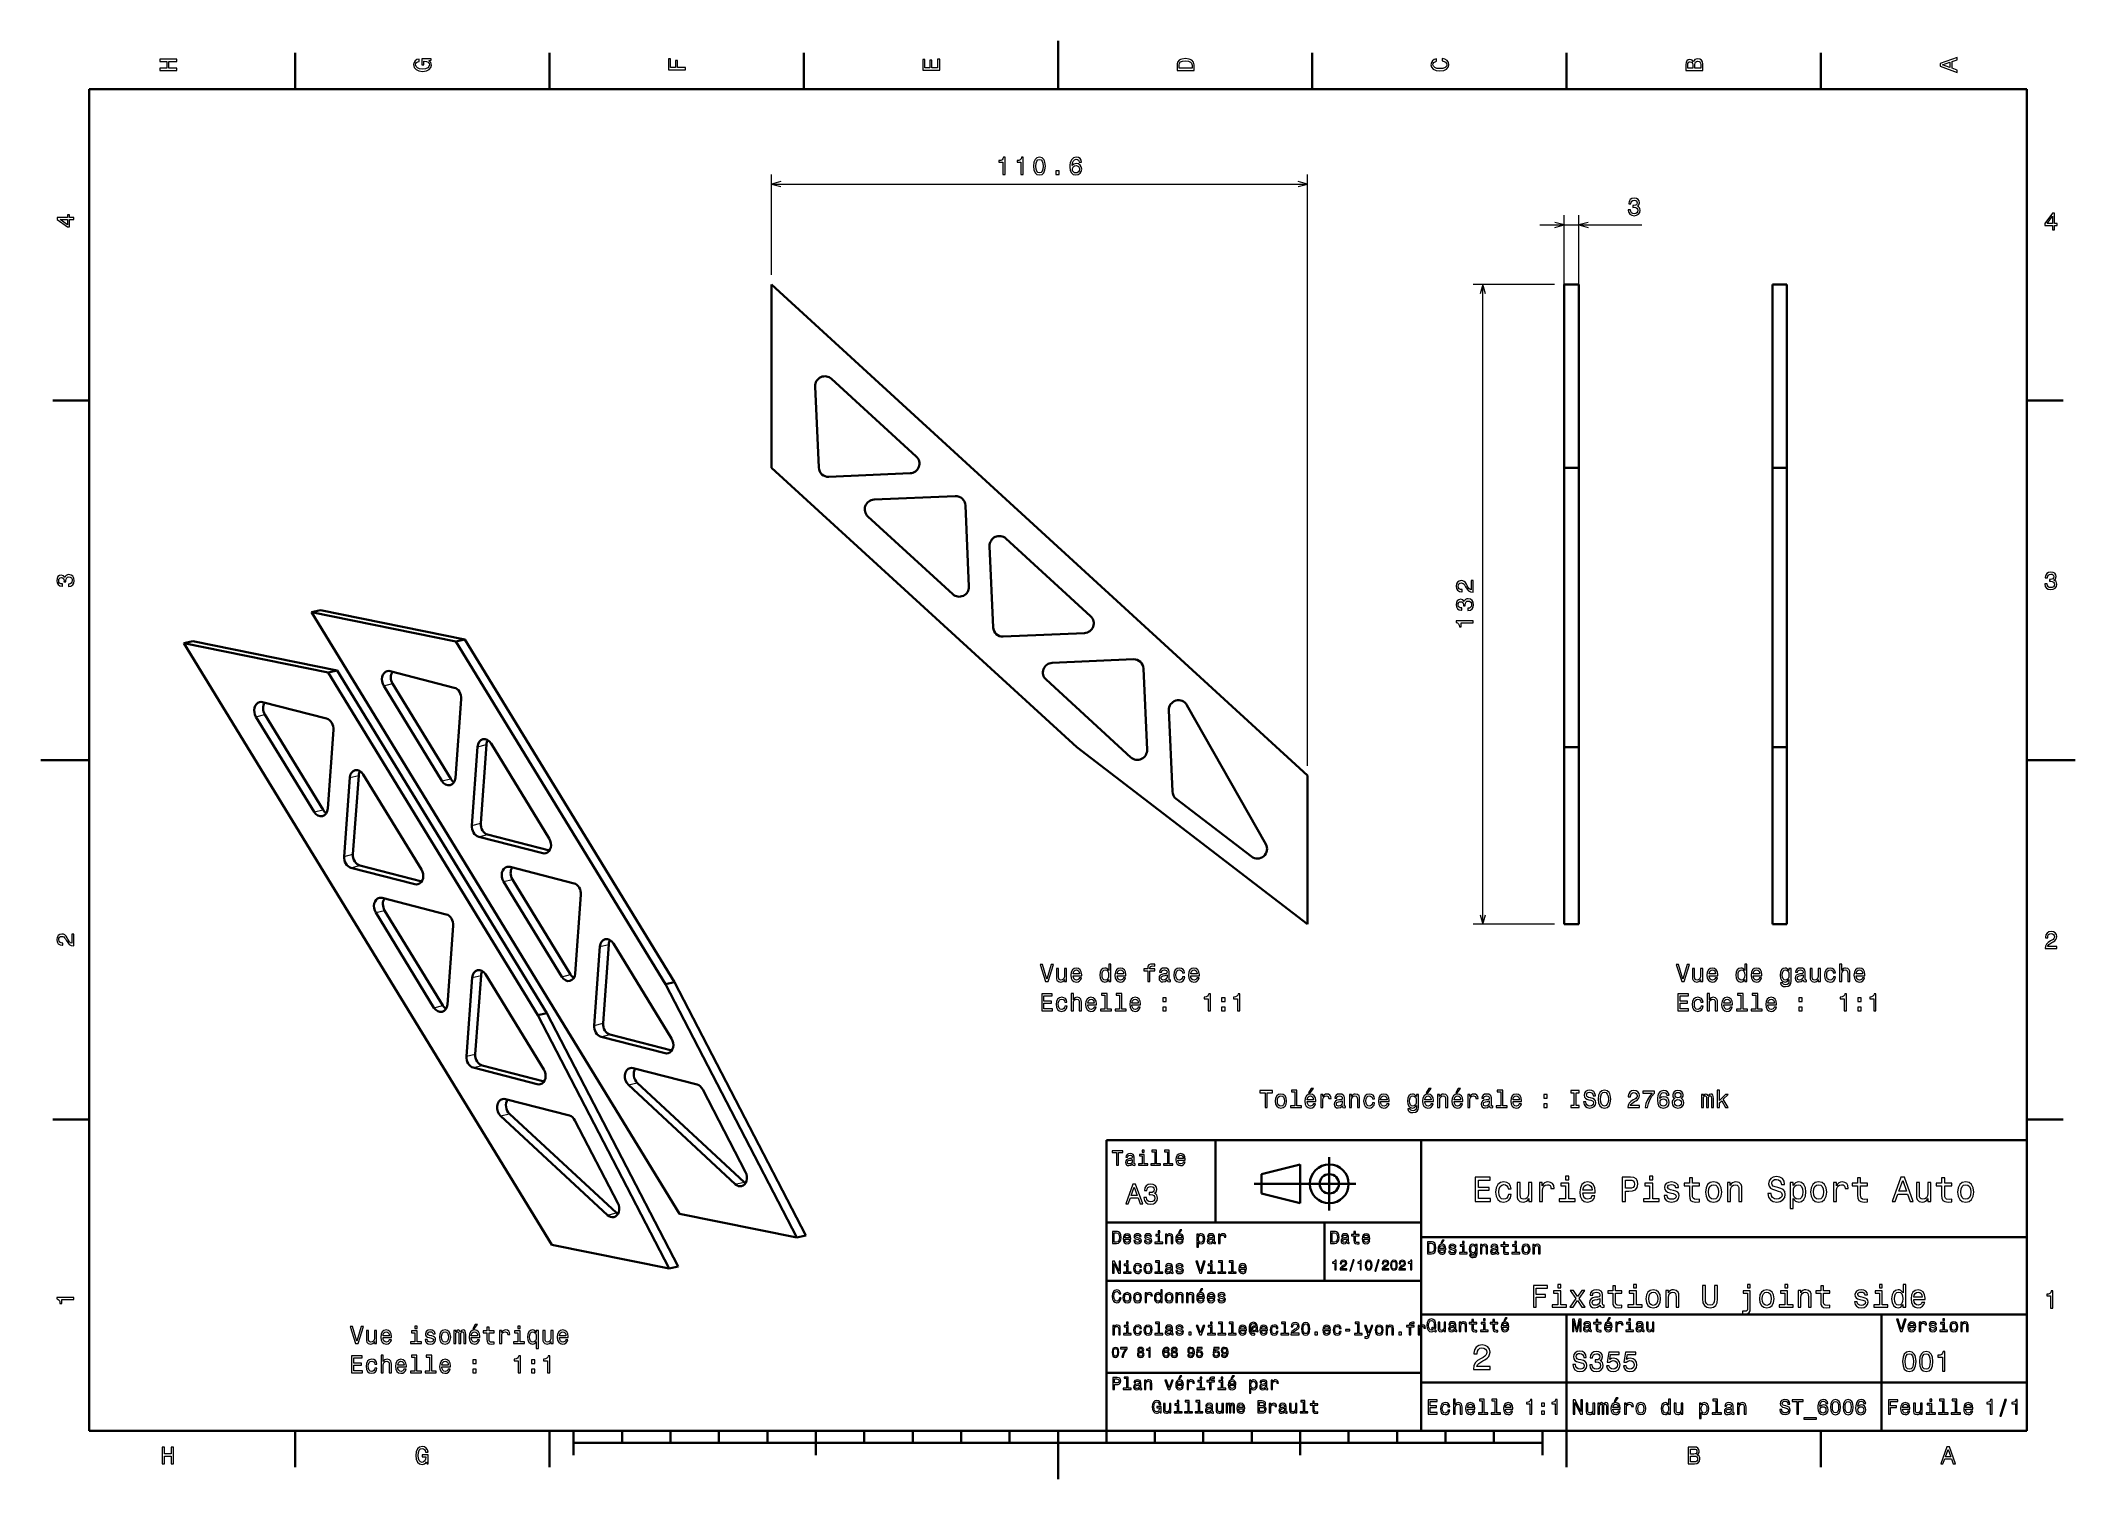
# Model space of a CAD drawing. Extents: x 0 to 420, y 0 to 297.
import ezdxf

# ---------------------------------------------------------------- set-up
doc = ezdxf.new("R2010")
doc.units = 0

msp = doc.modelspace()

# ---------------------------------------------------------------- linework, layer by layer
at = {"color": 7, "lineweight": 35, "ltscale": 0.1875}
for p, q in [((52.5, 287), (52.5, 294.5)), ((105, 287), (105, 294.5)), ((157.5, 287), (157.5, 294.5)), ((262.5, 287), (262.5, 294.5)), ((315, 287), (315, 294.5)), ((367.5, 287), (367.5, 294.5)), ((10, 222.699997), (2.5, 222.699997)), ((410, 222.699997), (417.5, 222.699997)), ((10, 74.300003), (2.5, 74.300003)), ((410, 74.300003), (417.5, 74.300003)), ((52.5, 10), (52.5, 2.5)), ((105, 10), (105, 2.5)), ((315, 10), (315, 2.5)), ((367.5, 10), (367.5, 2.5))]:
    msp.add_line(p, q, dxfattribs=at)
at = {"color": 7, "lineweight": 35, "ltscale": 0.25}
for p, q in [((210, 287), (210, 297)), ((10, 148.5), (0, 148.5)), ((410, 148.5), (420, 148.5)), ((315, 10), (315, 20)), ((210, 10), (210, 0))]:
    msp.add_line(p, q, dxfattribs=at)
at = {"color": 7, "lineweight": 35}
for p, q in [((410, 287), (10, 287)), ((10, 287), (10, 10)), ((410, 10), (410, 287)), ((150.88028, 246.649811), (150.88028, 208.849808)), ((261.481476, 145.321747), (150.88028, 246.649811)), ((314.480835, 246.649811), (314.480835, 208.849808)), ((317.480835, 246.649811), (317.480835, 208.849808)), ((357.480835, 246.649811), (357.480835, 208.849808)), ((360.480835, 246.649811), (360.480835, 208.849808)), ((163.231323, 227.196976), (180.738022, 211.158081)), ((213.88028, 151.131927), (150.88028, 208.849808)), ((314.480835, 151.131927), (314.480835, 208.849808)), ((317.480835, 151.131927), (317.480835, 208.849808)), ((357.480835, 151.131927), (357.480835, 208.849808)), ((360.480835, 151.131927), (360.480835, 208.849808)), ((188.263153, 182.738586), (170.756439, 198.777466)), ((199.231323, 194.215332), (216.738022, 178.176437)), ((55.901375, 178.986633), (85.73056, 172.931686)), ((131.859848, 54.826019), (55.901375, 178.986633)), ((57.740845, 179.432297), (87.57003, 173.377365)), ((105.49411, 48.438004), (29.535637, 172.598618)), ((29.535637, 172.598618), (59.364822, 166.543671)), ((31.375107, 173.044296), (61.204292, 166.989349)), ((128.997574, 102.208054), (85.73056, 172.931686)), ((130.837036, 102.653732), (87.57003, 173.377365)), ((102.631836, 95.820045), (59.364822, 166.543671)), ((104.471306, 96.265717), (61.204292, 166.989349)), ((70.805237, 163.817917), (82.828453, 144.164948)), ((72.644707, 164.26358), (84.667923, 144.610611)), ((225.035934, 149.048935), (207.529236, 165.087814)), ((236.619873, 159.829636), (252.90213, 131.12619)), ((44.439499, 157.429901), (56.462715, 137.776932)), ((46.278969, 157.87558), (58.302185, 138.222595)), ((104.982849, 132.269257), (92.959641, 151.922226)), ((261.481476, 114.606232), (213.88028, 151.131927)), ((314.480835, 114.606232), (314.480835, 151.131927)), ((317.480835, 114.606232), (317.480835, 151.131927)), ((357.480835, 114.606232), (357.480835, 151.131927)), ((360.480835, 114.606232), (360.480835, 151.131927)), ((78.617111, 125.881241), (66.593903, 145.53421)), ((261.481476, 114.606232), (261.481476, 145.321747)), ((95.529243, 123.404404), (107.55246, 103.751434)), ((97.368713, 123.850082), (109.39193, 104.197105)), ((69.163506, 117.016396), (81.186722, 97.363419)), ((71.002975, 117.462074), (83.026192, 97.809097)), ((130.23761, 90.988213), (118.214386, 110.641182)), ((103.871857, 84.600197), (91.848648, 104.253174)), ((156.09845, 49.905899), (128.997574, 102.208054)), ((157.937912, 50.351563), (130.837036, 102.653732)), ((129.732697, 43.517883), (102.631836, 95.820045)), ((131.572174, 43.963562), (104.471306, 96.265717)), ((121.310974, 81.41098), (143.372528, 60.924217)), ((123.150444, 81.856651), (145.21199, 61.369896)), ((94.945236, 75.022964), (117.006775, 54.536209)), ((96.784698, 75.468643), (118.846245, 54.98188)), ((220, 10), (220, 70)), ((220, 70), (410, 70)), ((285, 10), (285, 70)), ((410, 70), (410, 10)), ((250.5, 61), (271.5, 61)), ((156.09845, 49.905899), (131.859848, 54.826019)), ((220, 53), (285, 53)), ((129.732697, 43.517883), (105.49411, 48.438004)), ((285, 50), (410, 50)), ((220, 41), (285, 41)), ((285, 34), (410, 34)), ((380, 10), (380, 34)), ((220, 22), (285, 22)), ((285, 20), (410, 20)), ((10, 10), (410, 10)), ((220, 10), (410, 10)), ((110, 7.5), (310, 7.5))]:
    msp.add_line(p, q, dxfattribs=at)
at = {"color": 7, "lineweight": 13}
for p, q in [((150.88028, 248.649811), (150.88028, 269.397156)), ((261.481476, 147.321747), (261.481476, 269.397156)), ((150.88028, 267.397156), (261.481476, 267.397156)), ((314.480835, 116.606232), (314.480835, 260.964355)), ((317.480835, 116.606232), (317.480835, 260.964355)), ((309.480835, 258.964355), (330.520538, 258.964355))]:
    msp.add_line(p, q, dxfattribs=at)
at = {"color": 34, "lineweight": 13, "ltscale": 0.419566}
for p, q in [((312.480835, 246.649811), (295.698212, 246.649811)), ((312.480835, 114.606232), (295.698212, 114.606232))]:
    msp.add_line(p, q, dxfattribs=at)
at = {"color": 34, "lineweight": 13}
msp.add_line((297.698212, 114.606232), (297.698212, 246.649811), dxfattribs=at)
at = {"color": 7, "lineweight": 35, "ltscale": 0.075}
for p, q in [((317.480835, 246.649811), (314.480835, 246.649811)), ((360.480835, 246.649811), (357.480835, 246.649811)), ((317.480835, 208.849808), (314.480835, 208.849808)), ((360.480835, 208.849808), (357.480835, 208.849808)), ((317.480835, 151.131927), (314.480835, 151.131927)), ((360.480835, 151.131927), (357.480835, 151.131927)), ((317.480835, 114.606232), (314.480835, 114.606232)), ((360.480835, 114.606232), (357.480835, 114.606232))]:
    msp.add_line(p, q, dxfattribs=at)
at = {"color": 7, "lineweight": 35, "ltscale": 0.419721}
for p, q in [((160.616104, 208.862076), (159.882187, 225.634857)), ((179.474411, 207.685318), (162.701614, 206.951416)), ((172.020065, 202.250229), (188.792847, 202.984146)), ((190.878372, 201.073486), (191.612274, 184.30069)), ((196.616104, 175.880432), (195.882187, 192.653214)), ((215.474396, 174.703674), (198.701614, 173.969757)), ((208.792847, 168.560577), (225.565643, 169.294495)), ((227.651154, 167.383835), (228.385071, 150.611053)), ((233.616089, 141.98262), (232.882202, 158.755402))]:
    msp.add_line(p, q, dxfattribs=at)
at = {"color": 7, "lineweight": 35, "ltscale": 0.047317}
for p, q in [((57.740845, 179.432297), (55.901375, 178.986633)), ((31.375107, 173.044296), (29.535637, 172.598618)), ((87.57003, 173.377365), (85.73056, 172.931686)), ((61.204292, 166.989349), (59.364822, 166.543671)), ((130.837036, 102.653732), (128.997574, 102.208054)), ((104.471306, 96.265717), (102.631836, 95.820045)), ((157.937912, 50.351563), (156.09845, 49.905899)), ((131.572174, 43.963562), (129.732697, 43.517883))]:
    msp.add_line(p, q, dxfattribs=at)
at = {"color": 7, "lineweight": 13, "ltscale": 0.047317}
for p, q in [((70.805237, 163.817917), (72.644707, 164.26358)), ((44.439499, 157.429901), (46.278969, 157.87558)), ((90.173431, 151.245422), (92.012909, 151.691086)), ((63.807693, 144.857407), (65.647163, 145.30307)), ((82.828453, 144.164948), (84.667923, 144.610611)), ((56.462715, 137.776932), (58.302185, 138.222595)), ((88.987267, 134.995346), (90.826736, 135.441025)), ((90.419556, 132.654144), (92.259018, 133.099823)), ((62.621529, 128.60733), (64.460999, 129.053009)), ((64.053818, 126.266144), (65.89328, 126.711815)), ((95.529243, 123.404404), (97.368713, 123.850082)), ((69.163506, 117.016396), (71.002975, 117.462074)), ((115.428177, 109.964378), (117.267647, 110.410049)), ((89.062439, 103.576363), (90.901909, 104.022041)), ((107.55246, 103.751434), (109.39193, 104.197105)), ((81.186722, 97.363419), (83.026192, 97.809097)), ((114.242012, 93.71431), (116.081482, 94.159981)), ((115.674294, 91.373116), (117.513771, 91.818787)), ((87.876266, 87.326294), (89.715744, 87.771973)), ((89.308563, 84.9851), (91.148026, 85.430779)), ((121.310974, 81.41098), (123.150444, 81.856651)), ((94.945236, 75.022964), (96.784698, 75.468643)), ((143.372528, 60.924217), (145.21199, 61.369896)), ((117.006775, 54.536209), (118.846245, 54.98188))]:
    msp.add_line(p, q, dxfattribs=at)
at = {"color": 7, "lineweight": 35, "ltscale": 0.341016}
for p, q in [((85.368538, 163.433014), (72.159157, 166.835907)), ((90.419556, 132.654144), (103.628937, 129.251251)), ((64.053818, 126.266144), (77.263199, 122.863235)), ((110.092545, 123.019501), (96.883163, 126.422409)), ((83.726807, 116.631493), (70.517426, 120.034393)), ((89.308563, 84.9851), (102.517944, 81.582199)), ((135.503326, 81.483406), (122.293953, 84.886307))]:
    msp.add_line(p, q, dxfattribs=at)
at = {"color": 7, "lineweight": 35, "ltscale": 0.341017}
for p, q in [((59.0028, 157.044998), (45.793415, 160.447906)), ((115.674294, 91.373116), (128.883682, 87.970207)), ((109.137596, 75.09539), (95.928207, 78.498299))]:
    msp.add_line(p, q, dxfattribs=at)
at = {"color": 7, "lineweight": 35, "ltscale": 0.407332}
for p, q in [((85.614655, 144.841751), (86.800827, 161.091812)), ((59.248917, 138.453735), (60.435085, 154.703796)), ((92.012909, 151.691086), (90.826736, 135.441025)), ((65.647163, 145.30307), (64.460999, 129.053009))]:
    msp.add_line(p, q, dxfattribs=at)
at = {"color": 7, "lineweight": 35, "ltscale": 0.407333}
for p, q in [((90.173431, 151.245422), (88.987267, 134.995346)), ((63.807693, 144.857407), (62.621529, 128.60733)), ((110.338669, 104.428246), (111.524834, 120.678314)), ((83.972931, 98.04023), (85.159096, 114.290298)), ((115.428177, 109.964378), (114.242012, 93.71431)), ((117.267647, 110.410049), (116.081482, 94.159981)), ((89.062439, 103.576363), (87.876266, 87.326294)), ((90.901909, 104.022041), (89.715744, 87.771973))]:
    msp.add_line(p, q, dxfattribs=at)
at = {"color": 7, "lineweight": 35, "ltscale": 0.489956}
msp.add_line((249.945007, 128.552673), (234.396667, 140.483337), dxfattribs=at)
at = {"color": 7, "lineweight": 35, "ltscale": 0.329582}
for p, q in [((92.259018, 133.099823), (105.025497, 129.81102)), ((65.89328, 126.711815), (78.65976, 123.423004)), ((117.513771, 91.818787), (130.280243, 88.529984)), ((91.148026, 85.430779), (103.914505, 82.141968))]:
    msp.add_line(p, q, dxfattribs=at)
at = {"color": 7, "lineweight": 13, "ltscale": 0.029661}
for p, q in [((103.628937, 129.251251), (104.782013, 129.530609)), ((77.263199, 122.863235), (78.416267, 123.142609)), ((128.883682, 87.970207), (130.036743, 88.24958)), ((102.517944, 81.582199), (103.671013, 81.861565))]:
    msp.add_line(p, q, dxfattribs=at)
at = {"color": 7, "lineweight": 35, "ltscale": 0.481027}
for p, q in [((145.510376, 63.397682), (136.658203, 80.481537)), ((119.144638, 57.009666), (110.292473, 74.093521))]:
    msp.add_line(p, q, dxfattribs=at)
at = {"color": 7, "lineweight": 35, "ltscale": 0.425}
msp.add_line((242.5, 53), (242.5, 70), dxfattribs=at)
at = {"color": 7, "lineweight": 35, "ltscale": 0.206155}
for p, q in [((252, 63), (260, 65)), ((260, 57), (252, 59))]:
    msp.add_line(p, q, dxfattribs=at)
at = {"color": 7, "lineweight": 35, "ltscale": 0.1}
msp.add_line((252, 59), (252, 63), dxfattribs=at)
at = {"color": 7, "lineweight": 35, "ltscale": 0.2}
msp.add_line((260, 65), (260, 57), dxfattribs=at)
at = {"color": 7, "lineweight": 35, "ltscale": 0.275}
msp.add_line((266, 55.5), (266, 66.5), dxfattribs=at)
at = {"color": 7, "lineweight": 35, "ltscale": 0.3}
msp.add_line((265, 41), (265, 53), dxfattribs=at)
at = {"color": 7, "lineweight": 35, "ltscale": 0.35}
msp.add_line((315, 20), (315, 34), dxfattribs=at)
at = {"color": 7, "lineweight": 35, "ltscale": 0.125}
for p, q in [((110, 10), (110, 5)), ((160, 10), (160, 5)), ((260, 10), (260, 5)), ((310, 10), (310, 5))]:
    msp.add_line(p, q, dxfattribs=at)
at = {"color": 7, "lineweight": 35, "ltscale": 0.0625}
for p, q in [((120, 10), (120, 7.5)), ((130, 10), (130, 7.5)), ((140, 10), (140, 7.5)), ((150, 10), (150, 7.5)), ((170, 10), (170, 7.5)), ((180, 10), (180, 7.5)), ((190, 10), (190, 7.5)), ((200, 10), (200, 7.5)), ((220, 10), (220, 7.5)), ((230, 10), (230, 7.5)), ((240, 10), (240, 7.5)), ((250, 10), (250, 7.5)), ((270, 10), (270, 7.5)), ((280, 10), (280, 7.5)), ((290, 10), (290, 7.5)), ((300, 10), (300, 7.5))]:
    msp.add_line(p, q, dxfattribs=at)
at = {"color": 7, "lineweight": 13}
for points in [[(28.083214, 290.829987), (28.083214, 291.299011), (26.439121, 291.299011), (26.439121, 292.701019), (28.083214, 292.701019), (28.083214, 293.164978), (24.583214, 293.164978), (24.583214, 292.701019), (26.010447, 292.701019), (26.010447, 291.299011), (24.583214, 291.299011), (24.583214, 290.829987)], [(80.114197, 292.922913), (80.583214, 293.008667), (80.583214, 293.260803), (78.692001, 293.260803), (78.692001, 291.984863), (79.120674, 291.984863), (79.120674, 292.771606), (79.15094, 292.771606), (79.614914, 292.71109), (79.957855, 292.549713), (80.174713, 292.302612), (80.245316, 291.994965), (80.154541, 291.652039), (79.882202, 291.384735), (79.433357, 291.213257), (78.818085, 291.15274), (78.207855, 291.208221), (77.759003, 291.3797), (77.486671, 291.652039), (77.390854, 292.020172), (77.441284, 292.272339), (77.582497, 292.479126), (77.819527, 292.630402), (78.137245, 292.716156), (78.137245, 293.215424), (77.653099, 293.08429), (77.289986, 292.837189), (77.068085, 292.489197), (76.987396, 292.050446), (77.113472, 291.475525), (77.481628, 291.041779), (78.0616, 290.764404), (78.833214, 290.668579), (79.609871, 290.764404), (80.189842, 291.041779), (80.557999, 291.450287), (80.679039, 291.964691), (80.638687, 292.252167), (80.537827, 292.509369), (80.361313, 292.731262)], [(133.083206, 290.966156), (133.083206, 291.43515), (131.474411, 291.43515), (131.474411, 292.907776), (131.055832, 292.907776), (131.055832, 291.43515), (130.006836, 291.43515), (130.006836, 293.245697), (129.583206, 293.245697), (129.583206, 290.966156)], [(185.583206, 290.940918), (185.583206, 293.159943), (185.159576, 293.159943), (185.159576, 291.404907), (183.974411, 291.404907), (183.974411, 292.968292), (183.555832, 292.968292), (183.555832, 291.404907), (182.506836, 291.404907), (182.506836, 293.119598), (182.083206, 293.119598), (182.083206, 290.940918)], [(234.583206, 291.994965), (234.583206, 290.829987), (238.083206, 290.829987), (238.083206, 291.994965), (237.97226, 292.544678), (237.634354, 292.953186), (237.084641, 293.205353), (236.333206, 293.296112), (235.566635, 293.215424), (235.264038, 293.114563), (235.021973, 292.973358), (234.694153, 292.56485), (234.613464, 292.297546)], [(235.001801, 291.959656), (235.077438, 292.342957), (235.309433, 292.605194), (235.722977, 292.761536), (236.333206, 292.811951), (236.923264, 292.7565), (237.336807, 292.600159), (237.583923, 292.332855), (237.664612, 291.959656), (237.664612, 291.299011), (235.001801, 291.299011)], [(289.282074, 292.817017), (289.705688, 292.716156), (290.008301, 292.549713), (290.194885, 292.317719), (290.255402, 292.04541), (290.164642, 291.71759), (289.892303, 291.460388), (289.448486, 291.28891), (288.833221, 291.233429), (288.222992, 291.28891), (287.774139, 291.455353), (287.501801, 291.712555), (287.405975, 292.04541), (287.456421, 292.287476), (287.597626, 292.494232), (287.824585, 292.65564), (288.137268, 292.766571), (288.137268, 293.245697), (287.658142, 293.094391), (287.295044, 292.832153), (287.068085, 292.47406), (286.987396, 292.04541), (287.113495, 291.510803), (287.466492, 291.102325), (288.046478, 290.840057), (288.833221, 290.749298), (289.619965, 290.840057), (290.199951, 291.102325), (290.558014, 291.510803), (290.679047, 292.04541), (290.583221, 292.514404), (290.315918, 292.89267), (289.877167, 293.159943), (289.282074, 293.301147)], [(341.192017, 292.630402), (340.899506, 292.983429), (340.70282, 293.074219), (340.460754, 293.104462), (340.082489, 293.03891), (339.810181, 292.842224), (339.643738, 292.524506), (339.583221, 292.080688), (339.583221, 290.835022), (343.083221, 290.835022), (343.083221, 292.151306), (343.012604, 292.620331), (342.805847, 292.968292), (342.478027, 293.18515), (342.034241, 293.260803), (341.736694, 293.215424), (341.489563, 293.094391), (341.308014, 292.897705)], [(341.035675, 291.984863), (341.035675, 291.299011), (340.001801, 291.299011), (340.001801, 292.025208), (340.032074, 292.297546), (340.122833, 292.489197), (340.279175, 292.605194), (340.511169, 292.645538), (340.743164, 292.600159), (340.904541, 292.479126), (341.005402, 292.272339)], [(342.664642, 292.095825), (342.664642, 291.299011), (341.45929, 291.299011), (341.45929, 292.050446), (341.494598, 292.368164), (341.600525, 292.595093), (341.782074, 292.731262), (342.044312, 292.776672), (342.321686, 292.731262), (342.513336, 292.605194), (342.629333, 292.393372)], [(395.583221, 290.466858), (395.583221, 290.930847), (394.554413, 291.299011), (394.554413, 292.695984), (395.583221, 293.064117), (395.583221, 293.538177), (392.078186, 292.257202), (392.078186, 291.742798)], [(394.125732, 291.460388), (392.582489, 292), (394.125732, 292.539642)], [(198.618057, 269.397156), (199.076996, 269.397156), (199.076996, 272.922363), (198.734055, 272.922363), (198.64328, 272.614746), (198.461716, 272.407959), (198.184341, 272.286926), (197.801056, 272.246582), (197.801056, 271.888519), (198.618057, 271.888519)], [(202.35408, 269.397156), (202.813019, 269.397156), (202.813019, 272.922363), (202.470078, 272.922363), (202.379303, 272.614746), (202.197739, 272.407959), (201.920364, 272.286926), (201.537079, 272.246582), (201.537079, 271.888519), (202.35408, 271.888519)], [(204.965454, 271.106812), (205.041107, 270.315033), (205.278137, 269.750183), (205.656387, 269.407257), (206.180878, 269.296295), (206.700333, 269.407257), (207.078583, 269.750183), (207.310562, 270.315033), (207.391251, 271.106812), (207.310562, 271.893555), (207.214737, 272.206238), (207.078583, 272.46344), (206.700333, 272.806396), (206.180878, 272.922363), (205.656387, 272.806396), (205.278137, 272.458405), (205.041107, 271.893555)], [(205.449615, 271.106812), (205.48996, 271.717041), (205.616043, 272.155792), (205.842987, 272.413025), (206.180878, 272.503784), (206.513733, 272.413025), (206.740677, 272.155792), (206.86676, 271.717041), (206.907104, 271.106812), (206.86676, 270.491547), (206.740677, 270.052765), (206.513733, 269.795563), (206.180878, 269.709839), (205.842987, 269.795563), (205.616043, 270.052765), (205.48996, 270.491547)], [(209.568924, 269.397156), (210.264893, 269.397156), (210.264893, 270.14859), (209.568924, 270.14859)], [(214.863312, 271.954071), (214.767487, 272.362579), (214.545578, 272.665161), (214.202637, 272.856812), (213.758835, 272.922363), (213.461288, 272.887085), (213.204071, 272.79126), (212.977142, 272.634918), (212.785492, 272.413025), (212.634201, 272.13562), (212.523254, 271.797729), (212.452637, 271.399323), (212.432465, 270.95047), (212.513153, 270.234344), (212.760284, 269.714874), (213.158691, 269.402191), (213.703369, 269.296295), (214.192566, 269.387085), (214.565765, 269.624115), (214.807831, 269.997314), (214.893555, 270.471375), (214.807831, 270.95047), (214.575836, 271.318634), (214.217773, 271.550629), (213.773956, 271.631317), (213.294861, 271.530457), (212.936798, 271.242981), (213.012451, 271.797729), (213.173828, 272.196167), (213.420944, 272.433167), (213.763885, 272.513885), (214.016052, 272.473541), (214.207687, 272.367615), (214.333771, 272.191101), (214.399323, 271.954071)], [(214.404373, 270.466309), (214.348892, 270.14859), (214.207687, 269.906525), (213.980743, 269.745148), (213.698318, 269.694702), (213.400772, 269.745148), (213.173828, 269.901489), (213.027573, 270.143555), (212.982178, 270.461273), (213.032623, 270.773956), (213.173828, 271.010986), (213.405823, 271.162292), (213.718491, 271.217773), (213.990829, 271.162292), (214.207687, 271.016022), (214.348892, 270.778992)], [(6.833213, 260.077362), (6.833213, 260.53125), (5.965778, 260.53125), (5.965778, 261.030548), (5.56232, 261.030548), (5.56232, 260.53125), (3.408862, 260.53125), (3.408862, 260.072327), (5.521974, 258.539185), (5.965778, 258.539185), (5.965778, 260.077362)], [(327.731628, 262.063782), (327.731628, 262.028473), (327.812317, 261.544342), (328.049347, 261.181213), (328.422546, 260.949219), (328.916779, 260.863495), (329.441284, 260.949219), (329.834656, 261.171143), (330.086823, 261.52417), (330.177582, 261.978058), (330.137238, 262.275604), (330.026276, 262.51767), (329.844727, 262.704285), (329.602661, 262.840454), (329.930481, 263.112762), (330.046448, 263.546478), (329.970825, 263.93985), (329.753967, 264.237427), (329.40094, 264.424011), (328.916779, 264.489563), (328.462891, 264.408875), (328.114899, 264.186981), (327.88797, 263.833954), (327.812317, 263.364929), (327.812317, 263.32962), (328.261169, 263.32962), (328.301514, 263.652405), (328.432617, 263.884399), (328.64444, 264.025604), (328.941986, 264.076019), (329.204254, 264.035675), (329.395874, 263.929779), (329.511871, 263.758301), (329.557281, 263.526306), (329.511871, 263.279205), (329.390839, 263.112762), (329.179016, 263.011902), (328.891571, 262.981659), (328.694885, 262.986694), (328.694885, 262.588287), (328.941986, 262.598358), (329.259705, 262.552979), (329.496765, 262.431946), (329.63797, 262.23526), (329.688385, 261.978058), (329.632904, 261.685547), (329.486664, 261.468689), (329.254669, 261.33252), (328.947052, 261.287109), (328.629303, 261.337555), (328.397339, 261.488861), (328.251068, 261.730927), (328.195587, 262.063782)], [(415.277374, 257.966766), (415.731262, 257.966766), (415.731262, 258.834198), (416.23056, 258.834198), (416.23056, 259.237671), (415.731262, 259.237671), (415.731262, 261.391113), (415.272339, 261.391113), (413.739197, 259.278015), (413.739197, 258.834198), (415.277374, 258.834198)], [(414.162842, 259.237671), (415.277374, 260.806091), (415.277374, 259.237671)], [(5.56232, 258.96283), (3.993876, 260.077362), (5.56232, 260.077362)], [(5.73379, 184.329117), (5.769093, 184.329117), (6.253242, 184.409805), (6.616354, 184.646835), (6.848343, 185.020035), (6.934078, 185.514282), (6.848343, 186.038773), (6.626441, 186.432144), (6.273415, 186.684311), (5.819525, 186.775085), (5.521974, 186.734741), (5.279899, 186.623795), (5.0933, 186.44223), (4.957133, 186.20015), (4.684798, 186.527969), (4.251081, 186.643967), (3.857709, 186.568314), (3.560158, 186.351456), (3.373559, 185.998428), (3.307997, 185.514282), (3.388689, 185.060394), (3.610591, 184.712402), (3.963617, 184.485458), (4.432637, 184.409805), (4.46794, 184.409805), (4.46794, 184.858658), (4.145173, 184.899002), (3.913184, 185.030121), (3.771974, 185.241943), (3.721542, 185.53949), (3.761888, 185.801743), (3.867795, 185.993378), (4.039265, 186.109375), (4.271254, 186.15477), (4.518372, 186.109375), (4.684798, 185.988342), (4.785663, 185.77652), (4.815922, 185.489059), (4.810879, 185.292374), (5.209294, 185.292374), (5.199208, 185.53949), (5.244596, 185.857224), (5.365634, 186.094254), (5.56232, 186.235458), (5.819525, 186.285889), (6.112032, 186.230423), (6.328891, 186.084167), (6.465058, 185.852173), (6.510447, 185.54454), (6.460014, 185.226807), (6.308718, 184.994827), (6.066643, 184.848572), (5.73379, 184.793091)], [(413.729126, 184.866226), (413.729126, 184.830917), (413.809814, 184.346771), (414.046844, 183.983658), (414.420044, 183.751663), (414.914276, 183.665939), (415.438782, 183.751663), (415.832153, 183.973572), (416.08429, 184.326599), (416.175079, 184.780487), (416.134735, 185.078033), (416.023773, 185.320114), (415.842224, 185.506714), (415.600159, 185.642883), (415.927948, 185.915222), (416.043945, 186.348938), (415.968292, 186.74231), (415.751434, 187.039856), (415.398407, 187.226456), (414.914276, 187.292023), (414.460388, 187.211319), (414.112396, 186.989426), (413.885468, 186.636398), (413.809814, 186.167374), (413.809814, 186.13208), (414.258636, 186.13208), (414.299011, 186.454834), (414.430115, 186.686829), (414.641937, 186.828033), (414.939484, 186.878479), (415.201721, 186.83812), (415.393372, 186.732224), (415.509369, 186.560745), (415.554749, 186.328766), (415.509369, 186.081635), (415.388336, 185.915222), (415.176514, 185.814346), (414.889069, 185.784088), (414.692383, 185.789139), (414.692383, 185.390717), (414.939484, 185.400803), (415.257202, 185.355423), (415.494232, 185.234375), (415.635468, 185.037689), (415.685883, 184.780487), (415.630402, 184.487976), (415.484161, 184.271118), (415.252167, 184.134949), (414.944519, 184.089569), (414.626801, 184.139999), (414.394806, 184.29129), (414.248566, 184.533371), (414.193085, 184.866226)], [(6.833213, 110.169449), (6.833213, 112.575073), (6.399496, 112.575073), (6.399496, 110.673775), (6.162464, 110.779686), (5.965778, 110.961243), (5.607709, 111.521034), (5.456412, 111.818588), (5.239553, 112.151443), (4.987392, 112.388474), (4.689842, 112.524643), (4.351945, 112.575073), (3.928314, 112.489334), (3.595461, 112.252304), (3.383646, 111.889191), (3.307997, 111.420174), (3.393732, 110.93602), (3.630764, 110.567871), (4.009006, 110.330833), (4.508286, 110.250145), (4.578891, 110.250145), (4.578891, 110.709076), (4.538545, 110.709076), (4.195605, 110.754463), (3.943444, 110.890633), (3.782061, 111.107491), (3.726585, 111.394958), (3.777017, 111.687462), (3.903098, 111.90432), (4.099784, 112.045532), (4.346902, 112.095963), (4.578891, 112.060661), (4.775577, 111.964844), (4.947046, 111.803459), (5.098343, 111.581558), (5.259727, 111.284004), (5.572406, 110.789772), (5.90526, 110.441788), (6.308718, 110.235016), (6.818084, 110.169449)], [(413.76947, 109.566788), (416.175079, 109.566788), (416.175079, 110.000504), (414.273773, 110.000504), (414.3797, 110.237534), (414.561249, 110.434219), (415.121033, 110.79229), (415.418579, 110.943588), (415.751434, 111.160446), (415.988464, 111.412613), (416.124634, 111.710159), (416.175079, 112.048058), (416.089355, 112.471687), (415.852325, 112.804543), (415.489197, 113.016357), (415.020172, 113.092003), (414.536041, 113.006271), (414.167877, 112.769234), (413.930847, 112.390999), (413.850159, 111.891716), (413.850159, 111.821114), (414.309082, 111.821114), (414.309082, 111.861458), (414.354462, 112.204399), (414.490631, 112.456558), (414.707489, 112.617943), (414.994965, 112.673416), (415.287476, 112.622986), (415.504333, 112.496902), (415.645538, 112.300217), (415.695984, 112.053101), (415.660675, 111.821114), (415.56485, 111.624428), (415.403473, 111.452957), (415.181549, 111.301659), (414.884003, 111.140274), (414.389771, 110.827591), (414.041779, 110.494743), (413.835022, 110.091286), (413.76947, 109.581917)], [(208.576416, 106.254646), (207.698883, 103.274101), (206.796158, 106.254646), (206.317047, 106.254646), (207.446732, 102.749603), (207.95105, 102.749603), (209.055511, 106.254646)], [(211.778854, 105.457817), (211.335052, 105.457817), (211.335052, 103.894417), (211.284622, 103.531303), (211.138367, 103.269058), (210.911423, 103.107674), (210.613876, 103.057243), (210.376846, 103.097588), (210.22554, 103.21862), (210.139816, 103.425392), (210.119644, 103.717903), (210.119644, 105.457817), (209.675842, 105.457817), (209.675842, 103.677559), (209.690964, 103.319489), (209.786789, 103.021935), (210.0793, 102.749603), (210.548309, 102.653786), (210.800476, 102.689087), (211.017334, 102.779861), (211.203934, 102.936203), (211.355225, 103.163147), (211.355225, 102.749603), (211.778854, 102.749603)], [(213.115311, 103.975105), (214.890533, 103.975105), (214.895569, 104.181877), (214.81488, 104.761848), (214.592987, 105.195572), (214.23996, 105.457817), (213.770935, 105.553635), (213.311996, 105.452774), (212.958969, 105.170349), (212.732025, 104.711418), (212.651337, 104.106232), (212.72699, 103.485916), (212.953934, 103.032021), (213.30191, 102.749603), (213.755798, 102.653786), (214.14917, 102.719345), (214.471939, 102.890816), (214.708969, 103.163147), (214.845139, 103.52626), (214.406387, 103.52626), (214.315598, 103.324532), (214.184479, 103.173233), (213.811279, 103.0522), (213.523819, 103.107674), (213.306961, 103.284187), (213.165741, 103.571648), (213.115311, 103.959976)], [(213.115311, 104.348305), (213.170792, 104.696289), (213.306961, 104.953491), (213.513733, 105.109833), (213.786072, 105.165306), (214.05336, 105.109833), (214.260132, 104.953491), (214.386215, 104.696289), (214.431595, 104.348305)], [(220.463303, 103.16819), (220.463303, 102.749603), (220.907104, 102.749603), (220.907104, 106.370644), (220.468338, 106.370644), (220.468338, 105.044273), (220.130447, 105.427559), (219.923676, 105.518333), (219.686646, 105.553635), (219.257965, 105.452774), (218.92511, 105.170349), (218.708252, 104.716461), (218.632614, 104.106232), (218.708252, 103.496002), (218.92511, 103.037064), (219.257965, 102.749603), (219.686646, 102.653786), (219.923676, 102.689087), (220.135483, 102.779861)], [(219.762283, 105.15522), (220.054794, 105.084618), (220.276703, 104.887932), (220.407822, 104.56012), (220.458252, 104.106232), (220.407822, 103.647301), (220.276703, 103.319489), (220.054794, 103.11776), (219.762283, 103.0522), (219.484909, 103.11776), (219.273102, 103.319489), (219.131882, 103.652344), (219.086502, 104.106232), (219.131882, 104.555077), (219.273102, 104.882889), (219.484909, 105.084618)], [(222.223389, 103.975105), (223.998596, 103.975105), (224.003647, 104.181877), (223.922958, 104.761848), (223.70105, 105.195572), (223.348022, 105.457817), (222.878998, 105.553635), (222.420074, 105.452774), (222.067047, 105.170349), (221.840103, 104.711418), (221.759415, 104.106232), (221.835052, 103.485916), (222.061996, 103.032021), (222.409988, 102.749603), (222.863876, 102.653786), (223.257248, 102.719345), (223.580017, 102.890816), (223.817047, 103.163147), (223.953217, 103.52626), (223.51445, 103.52626), (223.423676, 103.324532), (223.292542, 103.173233), (222.919357, 103.0522), (222.631882, 103.107674), (222.415024, 103.284187), (222.273819, 103.571648), (222.223389, 103.959976)], [(222.223389, 104.348305), (222.278854, 104.696289), (222.415024, 104.953491), (222.621796, 105.109833), (222.894135, 105.165306), (223.161423, 105.109833), (223.368195, 104.953491), (223.494278, 104.696289), (223.539673, 104.348305)], [(228.522369, 104.9888), (228.522369, 102.749603), (228.966187, 102.749603), (228.966187, 104.9888), (229.974823, 104.9888), (229.974823, 105.367035), (228.966187, 105.367035), (228.966187, 105.533463), (229.00148, 105.735191), (229.117477, 105.871361), (229.314163, 105.952049), (229.596588, 105.982315), (229.974823, 105.962143), (229.974823, 106.345428), (229.495728, 106.370644), (229.062012, 106.325249), (228.759415, 106.189087), (228.57785, 105.952049), (228.522369, 105.614159), (228.522369, 105.367035), (227.710419, 105.367035), (227.710419, 104.9888)], [(232.55191, 103.102631), (232.55191, 103.087502), (232.577133, 102.916031), (232.652786, 102.794991), (232.970505, 102.699173), (233.217621, 102.739517), (233.217621, 103.082458), (233.11171, 103.067329), (232.970505, 103.132889), (232.945282, 103.334618), (232.945282, 104.736633), (232.884766, 105.094704), (232.708252, 105.346863), (232.40062, 105.498161), (231.966904, 105.553635), (231.543274, 105.493118), (231.230591, 105.321648), (231.033905, 105.054359), (230.968338, 104.701332), (230.968338, 104.671074), (231.36676, 104.671074), (231.402054, 104.882889), (231.513016, 105.034187), (231.694565, 105.124962), (231.951767, 105.160263), (232.198883, 105.135048), (232.375397, 105.059402), (232.481308, 104.928276), (232.516617, 104.746719), (232.496445, 104.534904), (232.415741, 104.429001), (232.21402, 104.378563), (231.835785, 104.338219), (231.402054, 104.247444), (231.094421, 104.08606), (230.912872, 103.8339), (230.857391, 103.460701), (230.907822, 103.127846), (231.064163, 102.88073), (231.31633, 102.724388), (231.664307, 102.668915), (232.133331, 102.774818)], [(235.703934, 104.56012), (236.1427, 104.56012), (236.05191, 104.963577), (235.835052, 105.281303), (235.497162, 105.477989), (235.058395, 105.553635), (234.574249, 105.452774), (234.206085, 105.170349), (233.974106, 104.711418), (233.893417, 104.096146), (233.969055, 103.485916), (234.196014, 103.032021), (234.554077, 102.749603), (235.043274, 102.653786), (235.47699, 102.729431), (235.81488, 102.941246), (236.046875, 103.274101), (236.147736, 103.717903), (235.724106, 103.717903), (235.648453, 103.435486), (235.507248, 103.223663), (235.305511, 103.092545), (235.058395, 103.0522), (234.750763, 103.11776), (234.528854, 103.319489), (234.3927, 103.647301), (234.347305, 104.111275), (234.3927, 104.565163), (234.533905, 104.892975), (234.760849, 105.094704), (235.058395, 105.165306), (235.320648, 105.119919), (235.517334, 105.003929), (235.648453, 104.812286)], [(237.403503, 103.975105), (239.178711, 103.975105), (239.183762, 104.181877), (239.103058, 104.761848), (238.881165, 105.195572), (238.528137, 105.457817), (238.059113, 105.553635), (237.600189, 105.452774), (237.247162, 105.170349), (237.020218, 104.711418), (236.939514, 104.106232), (237.015167, 103.485916), (237.242111, 103.032021), (237.590103, 102.749603), (238.043991, 102.653786), (238.437363, 102.719345), (238.760132, 102.890816), (238.997162, 103.163147), (239.133331, 103.52626), (238.694565, 103.52626), (238.60379, 103.324532), (238.472656, 103.173233), (238.099457, 103.0522), (237.811996, 103.107674), (237.595139, 103.284187), (237.453934, 103.571648), (237.403503, 103.959976)], [(237.403503, 104.348305), (237.458969, 104.696289), (237.595139, 104.953491), (237.80191, 105.109833), (238.074249, 105.165306), (238.341537, 105.109833), (238.548309, 104.953491), (238.674393, 104.696289), (238.719788, 104.348305)], [(339.876373, 106.254646), (338.99884, 103.274101), (338.0961, 106.254646), (337.617004, 106.254646), (338.746674, 102.749603), (339.251007, 102.749603), (340.355469, 106.254646)], [(343.078827, 105.457817), (342.63501, 105.457817), (342.63501, 103.894417), (342.584595, 103.531303), (342.438324, 103.269058), (342.211395, 103.107674), (341.913818, 103.057243), (341.676788, 103.097588), (341.525513, 103.21862), (341.439758, 103.425392), (341.419586, 103.717903), (341.419586, 105.457817), (340.9758, 105.457817), (340.9758, 103.677559), (340.990936, 103.319489), (341.086731, 103.021935), (341.379242, 102.749603), (341.848267, 102.653786), (342.100433, 102.689087), (342.317291, 102.779861), (342.503876, 102.936203), (342.655182, 103.163147), (342.655182, 102.749603), (343.078827, 102.749603)], [(344.415283, 103.975105), (346.190491, 103.975105), (346.195526, 104.181877), (346.114838, 104.761848), (345.892944, 105.195572), (345.539917, 105.457817), (345.070892, 105.553635), (344.611969, 105.452774), (344.258942, 105.170349), (344.031982, 104.711418), (343.951294, 104.106232), (344.026947, 103.485916), (344.253876, 103.032021), (344.601868, 102.749603), (345.055756, 102.653786), (345.449127, 102.719345), (345.771912, 102.890816), (346.008942, 103.163147), (346.145111, 103.52626), (345.706329, 103.52626), (345.61557, 103.324532), (345.484436, 103.173233), (345.111237, 103.0522), (344.823761, 103.107674), (344.606903, 103.284187), (344.465698, 103.571648), (344.415283, 103.959976)], [(344.415283, 104.348305), (344.470764, 104.696289), (344.606903, 104.953491), (344.81369, 105.109833), (345.086029, 105.165306), (345.353302, 105.109833), (345.560089, 104.953491), (345.686157, 104.696289), (345.731567, 104.348305)], [(351.763245, 103.16819), (351.763245, 102.749603), (352.207062, 102.749603), (352.207062, 106.370644), (351.768311, 106.370644), (351.768311, 105.044273), (351.430389, 105.427559), (351.223633, 105.518333), (350.986603, 105.553635), (350.557922, 105.452774), (350.225067, 105.170349), (350.008209, 104.716461), (349.932556, 104.106232), (350.008209, 103.496002), (350.225067, 103.037064), (350.557922, 102.749603), (350.986603, 102.653786), (351.223633, 102.689087), (351.435455, 102.779861)], [(351.062256, 105.15522), (351.354767, 105.084618), (351.57666, 104.887932), (351.707794, 104.56012), (351.758209, 104.106232), (351.707794, 103.647301), (351.57666, 103.319489), (351.354767, 103.11776), (351.062256, 103.0522), (350.784882, 103.11776), (350.573059, 103.319489), (350.431854, 103.652344), (350.386444, 104.106232), (350.431854, 104.555077), (350.573059, 104.882889), (350.784882, 105.084618)], [(353.523346, 103.975105), (355.298553, 103.975105), (355.303589, 104.181877), (355.2229, 104.761848), (355.001007, 105.195572), (354.64798, 105.457817), (354.178955, 105.553635), (353.720032, 105.452774), (353.367004, 105.170349), (353.140045, 104.711418), (353.059357, 104.106232), (353.13501, 103.485916), (353.361969, 103.032021), (353.70993, 102.749603), (354.163818, 102.653786), (354.55719, 102.719345), (354.879974, 102.890816), (355.117004, 103.163147), (355.253174, 103.52626), (354.814423, 103.52626), (354.723633, 103.324532), (354.592499, 103.173233), (354.219299, 103.0522), (353.931854, 103.107674), (353.714996, 103.284187), (353.573761, 103.571648), (353.523346, 103.959976)], [(353.523346, 104.348305), (353.578827, 104.696289), (353.714996, 104.953491), (353.921753, 105.109833), (354.194092, 105.165306), (354.461395, 105.109833), (354.668152, 104.953491), (354.79425, 104.696289), (354.83963, 104.348305)], [(361.315125, 102.870644), (361.315125, 105.457817), (360.89151, 105.457817), (360.89151, 105.019058), (360.543518, 105.417473), (360.331696, 105.518333), (360.094666, 105.553635), (359.665985, 105.452774), (359.33313, 105.170349), (359.116272, 104.716461), (359.040649, 104.106232), (359.116272, 103.490959), (359.33313, 103.037064), (359.665985, 102.749603), (360.094666, 102.653786), (360.336731, 102.689087), (360.538483, 102.779861), (360.89151, 103.163147), (360.89151, 102.779861), (360.851166, 102.477272), (360.740204, 102.260406), (360.528381, 102.134331), (360.210663, 102.088943), (359.933289, 102.119202), (359.736603, 102.194847), (359.620605, 102.325974), (359.585297, 102.502487), (359.156616, 102.502487), (359.156616, 102.482315), (359.222198, 102.159546), (359.42392, 101.917473), (359.746674, 101.761131), (360.185455, 101.705658), (360.70993, 101.781303), (361.057922, 101.993118), (361.254608, 102.361275)], [(359.499573, 104.106232), (359.544952, 104.555077), (359.681122, 104.887932), (359.892944, 105.084618), (360.175354, 105.15522), (360.4729, 105.084618), (360.694824, 104.887932), (360.830994, 104.555077), (360.881409, 104.106232), (360.830994, 103.647301), (360.694824, 103.319489), (360.4729, 103.11776), (360.175354, 103.0522), (359.892944, 103.11776), (359.681122, 103.319489), (359.544952, 103.652344)], [(363.851868, 103.102631), (363.851868, 103.087502), (363.877075, 102.916031), (363.952728, 102.794991), (364.270447, 102.699173), (364.517578, 102.739517), (364.517578, 103.082458), (364.411682, 103.067329), (364.270447, 103.132889), (364.245239, 103.334618), (364.245239, 104.736633), (364.184723, 105.094704), (364.008209, 105.346863), (363.700562, 105.498161), (363.266846, 105.553635), (362.843231, 105.493118), (362.530548, 105.321648), (362.333862, 105.054359), (362.268311, 104.701332), (362.268311, 104.671074), (362.666718, 104.671074), (362.702026, 104.882889), (362.812958, 105.034187), (362.994537, 105.124962), (363.25174, 105.160263), (363.49884, 105.135048), (363.675354, 105.059402), (363.781281, 104.928276), (363.816559, 104.746719), (363.796387, 104.534904), (363.715698, 104.429001), (363.513977, 104.378563), (363.135742, 104.338219), (362.702026, 104.247444), (362.394379, 104.08606), (362.21283, 103.8339), (362.157349, 103.460701), (362.207794, 103.127846), (362.364136, 102.88073), (362.616272, 102.724388), (362.964264, 102.668915), (363.433289, 102.774818)], [(367.367004, 105.457817), (366.923187, 105.457817), (366.923187, 103.894417), (366.872772, 103.531303), (366.726501, 103.269058), (366.499573, 103.107674), (366.202026, 103.057243), (365.964996, 103.097588), (365.81369, 103.21862), (365.727966, 103.425392), (365.707794, 103.717903), (365.707794, 105.457817), (365.263977, 105.457817), (365.263977, 103.677559), (365.279114, 103.319489), (365.374939, 103.021935), (365.667419, 102.749603), (366.136444, 102.653786), (366.388611, 102.689087), (366.605469, 102.779861), (366.792084, 102.936203), (366.943359, 103.163147), (366.943359, 102.749603), (367.367004, 102.749603)], [(370.039917, 104.56012), (370.478668, 104.56012), (370.387878, 104.963577), (370.171021, 105.281303), (369.83313, 105.477989), (369.394379, 105.553635), (368.910217, 105.452774), (368.542084, 105.170349), (368.310089, 104.711418), (368.229401, 104.096146), (368.305054, 103.485916), (368.531982, 103.032021), (368.890045, 102.749603), (369.379242, 102.653786), (369.812958, 102.729431), (370.150879, 102.941246), (370.382843, 103.274101), (370.483704, 103.717903), (370.060089, 103.717903), (369.984436, 103.435486), (369.843231, 103.223663), (369.64151, 103.092545), (369.394379, 103.0522), (369.086731, 103.11776), (368.864838, 103.319489), (368.728668, 103.647301), (368.683289, 104.111275), (368.728668, 104.565163), (368.869873, 104.892975), (369.096832, 105.094704), (369.394379, 105.165306), (369.656616, 105.119919), (369.853302, 105.003929), (369.984436, 104.812286)], [(371.351135, 102.749603), (371.794952, 102.749603), (371.794952, 104.313004), (371.840332, 104.671074), (371.986603, 104.933319), (372.213531, 105.094704), (372.516144, 105.15522), (372.758209, 105.10479), (372.909515, 104.96862), (372.985168, 104.741676), (373.010376, 104.439087), (373.010376, 102.749603), (373.454163, 102.749603), (373.454163, 104.529861), (373.43399, 104.887932), (373.343231, 105.185486), (373.045685, 105.457817), (372.581696, 105.553635), (372.329529, 105.518333), (372.112671, 105.422516), (371.931122, 105.271217), (371.794952, 105.064445), (371.794952, 106.370644), (371.351135, 106.370644)], [(374.775513, 103.975105), (376.55072, 103.975105), (376.555756, 104.181877), (376.475067, 104.761848), (376.253174, 105.195572), (375.900146, 105.457817), (375.431122, 105.553635), (374.972198, 105.452774), (374.619171, 105.170349), (374.392212, 104.711418), (374.311523, 104.106232), (374.387177, 103.485916), (374.614105, 103.032021), (374.962097, 102.749603), (375.415985, 102.653786), (375.809357, 102.719345), (376.132141, 102.890816), (376.369171, 103.163147), (376.505341, 103.52626), (376.066559, 103.52626), (375.9758, 103.324532), (375.844666, 103.173233), (375.471466, 103.0522), (375.18399, 103.107674), (374.967133, 103.284187), (374.825928, 103.571648), (374.775513, 103.959976)], [(374.775513, 104.348305), (374.830963, 104.696289), (374.967133, 104.953491), (375.17392, 105.109833), (375.446259, 105.165306), (375.713531, 105.109833), (375.920319, 104.953491), (376.046387, 104.696289), (376.091797, 104.348305)], [(232.50148, 103.697731), (232.440964, 103.435486), (232.279587, 103.233749), (232.037506, 103.102631), (231.73996, 103.057243), (231.548309, 103.082458), (231.41214, 103.163147), (231.326416, 103.304359), (231.301193, 103.501045), (231.321365, 103.677559), (231.402054, 103.803635), (231.724823, 103.944847), (232.133331, 104.005363), (232.50148, 104.126404)], [(363.801453, 103.697731), (363.740936, 103.435486), (363.579529, 103.233749), (363.337463, 103.102631), (363.039917, 103.057243), (362.848267, 103.082458), (362.712097, 103.163147), (362.626373, 103.304359), (362.601166, 103.501045), (362.621338, 103.677559), (362.702026, 103.803635), (363.02478, 103.944847), (363.433289, 104.005363), (363.801453, 104.126404)], [(206.639816, 96.702774), (208.858826, 96.702774), (208.858826, 97.126404), (207.10379, 97.126404), (207.10379, 98.311562), (208.667191, 98.311562), (208.667191, 98.730148), (207.10379, 98.730148), (207.10379, 99.779144), (208.818481, 99.779144), (208.818481, 100.202774), (206.639816, 100.202774)], [(211.415741, 98.51329), (211.854507, 98.51329), (211.763733, 98.916748), (211.546875, 99.234474), (211.208969, 99.43116), (210.770218, 99.506805), (210.286072, 99.405945), (209.917908, 99.12352), (209.685928, 98.664589), (209.605225, 98.049316), (209.680878, 97.439087), (209.907822, 96.985191), (210.2659, 96.702774), (210.755081, 96.606956), (211.188797, 96.682602), (211.526703, 96.894417), (211.758682, 97.227272), (211.859558, 97.671074), (211.435928, 97.671074), (211.360275, 97.388657), (211.219055, 97.176834), (211.017334, 97.045715), (210.770218, 97.005371), (210.462585, 97.07093), (210.240677, 97.272659), (210.104507, 97.600471), (210.059113, 98.064445), (210.104507, 98.518333), (210.245712, 98.846146), (210.472672, 99.047874), (210.770218, 99.118477), (211.032455, 99.07309), (211.229156, 98.9571), (211.360275, 98.765457)], [(212.72699, 96.702774), (213.170792, 96.702774), (213.170792, 98.266174), (213.216187, 98.624245), (213.362427, 98.88649), (213.589386, 99.047874), (213.891968, 99.108391), (214.134048, 99.057961), (214.285339, 98.921791), (214.360992, 98.694847), (214.386215, 98.392258), (214.386215, 96.702774), (214.830017, 96.702774), (214.830017, 98.483032), (214.809845, 98.841103), (214.719055, 99.138657), (214.421509, 99.410988), (213.957535, 99.506805), (213.705368, 99.471504), (213.48851, 99.375687), (213.306961, 99.224388), (213.170792, 99.017616), (213.170792, 100.323814), (212.72699, 100.323814)], [(216.151337, 97.928276), (217.926559, 97.928276), (217.931595, 98.135048), (217.850906, 98.715019), (217.628998, 99.148743), (217.275986, 99.410988), (216.806961, 99.506805), (216.348022, 99.405945), (215.994995, 99.12352), (215.768051, 98.664589), (215.687363, 98.059402), (215.763016, 97.439087), (215.98996, 96.985191), (216.337936, 96.702774), (216.791824, 96.606956), (217.185196, 96.672516), (217.507965, 96.843987), (217.744995, 97.116318), (217.881165, 97.479431), (217.442413, 97.479431), (217.351624, 97.277702), (217.220505, 97.126404), (216.847305, 97.005371), (216.559845, 97.060844), (216.342987, 97.237358), (216.201767, 97.524818), (216.151337, 97.913147)], [(216.151337, 98.301476), (216.206818, 98.64946), (216.342987, 98.906662), (216.549759, 99.063004), (216.822083, 99.118477), (217.089386, 99.063004), (217.296158, 98.906662), (217.422226, 98.64946), (217.467621, 98.301476)], [(219.681595, 99.950615), (219.681595, 97.075974), (218.768768, 97.075974), (218.768768, 96.702774), (221.033188, 96.702774), (221.033188, 97.075974), (220.125397, 97.075974), (220.125397, 100.323814), (218.985626, 100.323814), (218.985626, 99.950615)], [(222.717621, 99.950615), (222.717621, 97.075974), (221.804794, 97.075974), (221.804794, 96.702774), (224.069214, 96.702774), (224.069214, 97.075974), (223.161423, 97.075974), (223.161423, 100.323814), (222.021652, 100.323814), (222.021652, 99.950615)], [(225.259415, 97.928276), (227.034622, 97.928276), (227.039673, 98.135048), (226.958984, 98.715019), (226.737076, 99.148743), (226.384048, 99.410988), (225.915024, 99.506805), (225.4561, 99.405945), (225.103073, 99.12352), (224.876129, 98.664589), (224.795425, 98.059402), (224.871078, 97.439087), (225.098022, 96.985191), (225.446014, 96.702774), (225.899902, 96.606956), (226.293274, 96.672516), (226.616043, 96.843987), (226.853073, 97.116318), (226.989227, 97.479431), (226.550476, 97.479431), (226.459702, 97.277702), (226.328568, 97.126404), (225.955368, 97.005371), (225.667908, 97.060844), (225.45105, 97.237358), (225.309845, 97.524818), (225.259415, 97.913147)], [(225.259415, 98.301476), (225.31488, 98.64946), (225.45105, 98.906662), (225.657822, 99.063004), (225.930161, 99.118477), (226.197449, 99.063004), (226.404221, 98.906662), (226.530304, 98.64946), (226.575684, 98.301476)], [(231.639099, 98.659546), (232.335052, 98.659546), (232.335052, 99.410988), (231.639099, 99.410988)], [(231.639099, 96.702774), (232.335052, 96.702774), (232.335052, 97.454216), (231.639099, 97.454216)], [(241.004364, 96.702774), (241.463287, 96.702774), (241.463287, 100.227989), (241.120361, 100.227989), (241.029572, 99.920357), (240.848022, 99.713577), (240.570648, 99.592545), (240.187363, 99.5522), (240.187363, 99.19413), (241.004364, 99.19413)], [(243.783173, 98.659546), (244.479141, 98.659546), (244.479141, 99.410988), (243.783173, 99.410988)], [(243.783173, 96.702774), (244.479141, 96.702774), (244.479141, 97.454216), (243.783173, 97.454216)], [(247.076416, 96.702774), (247.535339, 96.702774), (247.535339, 100.227989), (247.192398, 100.227989), (247.101624, 99.920357), (246.920074, 99.713577), (246.642685, 99.592545), (246.259399, 99.5522), (246.259399, 99.19413), (247.076416, 99.19413)], [(337.939758, 96.702774), (340.158783, 96.702774), (340.158783, 97.126404), (338.403748, 97.126404), (338.403748, 98.311562), (339.967133, 98.311562), (339.967133, 98.730148), (338.403748, 98.730148), (338.403748, 99.779144), (340.118439, 99.779144), (340.118439, 100.202774), (337.939758, 100.202774)], [(342.715698, 98.51329), (343.15448, 98.51329), (343.06369, 98.916748), (342.846832, 99.234474), (342.508942, 99.43116), (342.07016, 99.506805), (341.586029, 99.405945), (341.217865, 99.12352), (340.98587, 98.664589), (340.905182, 98.049316), (340.980835, 97.439087), (341.207794, 96.985191), (341.565857, 96.702774), (342.055054, 96.606956), (342.48877, 96.682602), (342.82666, 96.894417), (343.058655, 97.227272), (343.159515, 97.671074), (342.73587, 97.671074), (342.660217, 97.388657), (342.519012, 97.176834), (342.317291, 97.045715), (342.07016, 97.005371), (341.762543, 97.07093), (341.540619, 97.272659), (341.40448, 97.600471), (341.35907, 98.064445), (341.40448, 98.518333), (341.545685, 98.846146), (341.772614, 99.047874), (342.07016, 99.118477), (342.332428, 99.07309), (342.529114, 98.9571), (342.660217, 98.765457)], [(344.026947, 96.702774), (344.470764, 96.702774), (344.470764, 98.266174), (344.516144, 98.624245), (344.662384, 98.88649), (344.889343, 99.047874), (345.191925, 99.108391), (345.43399, 99.057961), (345.585297, 98.921791), (345.66095, 98.694847), (345.686157, 98.392258), (345.686157, 96.702774), (346.129974, 96.702774), (346.129974, 98.483032), (346.109802, 98.841103), (346.019012, 99.138657), (345.721466, 99.410988), (345.257507, 99.506805), (345.005341, 99.471504), (344.788483, 99.375687), (344.606903, 99.224388), (344.470764, 99.017616), (344.470764, 100.323814), (344.026947, 100.323814)], [(347.451294, 97.928276), (349.226501, 97.928276), (349.231567, 98.135048), (349.150879, 98.715019), (348.928955, 99.148743), (348.575928, 99.410988), (348.106903, 99.506805), (347.64798, 99.405945), (347.294952, 99.12352), (347.068024, 98.664589), (346.987305, 98.059402), (347.062958, 97.439087), (347.289917, 96.985191), (347.637909, 96.702774), (348.091797, 96.606956), (348.485168, 96.672516), (348.807922, 96.843987), (349.044952, 97.116318), (349.181122, 97.479431), (348.742371, 97.479431), (348.651581, 97.277702), (348.520447, 97.126404), (348.147247, 97.005371), (347.859802, 97.060844), (347.642944, 97.237358), (347.50174, 97.524818), (347.451294, 97.913147)], [(347.451294, 98.301476), (347.506775, 98.64946), (347.642944, 98.906662), (347.849701, 99.063004), (348.12204, 99.118477), (348.389343, 99.063004), (348.5961, 98.906662), (348.722198, 98.64946), (348.767578, 98.301476)], [(350.981567, 99.950615), (350.981567, 97.075974), (350.068726, 97.075974), (350.068726, 96.702774), (352.33313, 96.702774), (352.33313, 97.075974), (351.425354, 97.075974), (351.425354, 100.323814), (350.285583, 100.323814), (350.285583, 99.950615)], [(354.017578, 99.950615), (354.017578, 97.075974), (353.104767, 97.075974), (353.104767, 96.702774), (355.369171, 96.702774), (355.369171, 97.075974), (354.461395, 97.075974), (354.461395, 100.323814), (353.321625, 100.323814), (353.321625, 99.950615)], [(356.559357, 97.928276), (358.334595, 97.928276), (358.33963, 98.135048), (358.258942, 98.715019), (358.037018, 99.148743), (357.684021, 99.410988), (357.214996, 99.506805), (356.756042, 99.405945), (356.403015, 99.12352), (356.176086, 98.664589), (356.095398, 98.059402), (356.171051, 97.439087), (356.39798, 96.985191), (356.745972, 96.702774), (357.19986, 96.606956), (357.593231, 96.672516), (357.915985, 96.843987), (358.153015, 97.116318), (358.289185, 97.479431), (357.850433, 97.479431), (357.759644, 97.277702), (357.62854, 97.126404), (357.255341, 97.005371), (356.967865, 97.060844), (356.751007, 97.237358), (356.609802, 97.524818), (356.559357, 97.913147)], [(356.559357, 98.301476), (356.614838, 98.64946), (356.751007, 98.906662), (356.957794, 99.063004), (357.230103, 99.118477), (357.497406, 99.063004), (357.704163, 98.906662), (357.830261, 98.64946), (357.875641, 98.301476)], [(362.939056, 98.659546), (363.63501, 98.659546), (363.63501, 99.410988), (362.939056, 99.410988)], [(362.939056, 96.702774), (363.63501, 96.702774), (363.63501, 97.454216), (362.939056, 97.454216)], [(372.304321, 96.702774), (372.763245, 96.702774), (372.763245, 100.227989), (372.420319, 100.227989), (372.329529, 99.920357), (372.14798, 99.713577), (371.870605, 99.592545), (371.487305, 99.5522), (371.487305, 99.19413), (372.304321, 99.19413)], [(375.08313, 98.659546), (375.779114, 98.659546), (375.779114, 99.410988), (375.08313, 99.410988)], [(375.08313, 96.702774), (375.779114, 96.702774), (375.779114, 97.454216), (375.08313, 97.454216)], [(378.376373, 96.702774), (378.835297, 96.702774), (378.835297, 100.227989), (378.492371, 100.227989), (378.401581, 99.920357), (378.220032, 99.713577), (377.942657, 99.592545), (377.559357, 99.5522), (377.559357, 99.19413), (378.376373, 99.19413)], [(252.738617, 76.741333), (253.202591, 76.741333), (253.202591, 79.817703), (254.261673, 79.817703), (254.261673, 80.241333), (251.6745, 80.241333), (251.6745, 79.817703), (252.738617, 79.817703)], [(258.881256, 79.989174), (258.881256, 77.114532), (257.968445, 77.114532), (257.968445, 76.741333), (260.232849, 76.741333), (260.232849, 77.114532), (259.325073, 77.114532), (259.325073, 80.362373), (258.185303, 80.362373), (258.185303, 79.989174)], [(261.730682, 79.817703), (262.028229, 79.817703), (262.729248, 80.675049), (262.235016, 80.675049)], [(286.01886, 79.817703), (286.316406, 79.817703), (287.017426, 80.675049), (286.523193, 80.675049)], [(292.090912, 79.817703), (292.388458, 79.817703), (293.089478, 80.675049), (292.595245, 80.675049)], [(301.38559, 79.989174), (301.38559, 77.114532), (300.472748, 77.114532), (300.472748, 76.741333), (302.737183, 76.741333), (302.737183, 77.114532), (301.829376, 77.114532), (301.829376, 80.362373), (300.689606, 80.362373), (300.689606, 79.989174)], [(316.495087, 77.164963), (315.849548, 77.164963), (315.849548, 76.741333), (317.604614, 76.741333), (317.604614, 77.164963), (316.959076, 77.164963), (316.959076, 79.817703), (317.604614, 79.817703), (317.604614, 80.241333), (315.849548, 80.241333), (315.849548, 79.817703), (316.495087, 79.817703)], [(318.966278, 77.896233), (318.507324, 77.896233), (318.608215, 77.361649), (318.860352, 76.968277), (319.248688, 76.731247), (319.773193, 76.645515), (320.292633, 76.726204), (320.680969, 76.948105), (320.928101, 77.296089), (321.01886, 77.75502), (320.943207, 78.168564), (320.731384, 78.43586), (320.388458, 78.612373), (319.929535, 78.743492), (319.536163, 78.839317), (319.278931, 78.950264), (319.13269, 79.111649), (319.087311, 79.363815), (319.13269, 79.590759), (319.263824, 79.76223), (319.465546, 79.87822), (319.74292, 79.918564), (320.02533, 79.868134), (320.247253, 79.731964), (320.393494, 79.50502), (320.464111, 79.197388), (320.923035, 79.197388), (320.923035, 79.207474), (320.842346, 79.681534), (320.605316, 80.034561), (320.232117, 80.256462), (319.727783, 80.332108), (319.273895, 80.256462), (318.920868, 80.044647), (318.693939, 79.716835), (318.613251, 79.293205), (318.678802, 78.914963), (318.870453, 78.657761), (319.173035, 78.48629), (319.586578, 78.355164), (319.995087, 78.239174), (320.302734, 78.12822), (320.489319, 77.966835), (320.554871, 77.70459), (320.494385, 77.437302), (320.338013, 77.235573), (320.101013, 77.109489), (319.793365, 77.069145), (319.450409, 77.124619), (319.188171, 77.286003), (319.021729, 77.548248)], [(321.503021, 78.491333), (321.593811, 77.70459), (321.856049, 77.124619), (322.264526, 76.766548), (322.799133, 76.645515), (323.328674, 76.766548), (323.742218, 77.124619), (323.99942, 77.70459), (324.095215, 78.491333), (323.99942, 79.273033), (323.888458, 79.590759), (323.742218, 79.853004), (323.328674, 80.211075), (323.076508, 80.301849), (322.799133, 80.337158), (322.259491, 80.211075), (321.851013, 79.858047), (321.593811, 79.278076)], [(321.987183, 78.491333), (322.042633, 79.101563), (322.209076, 79.550407), (322.466278, 79.822746), (322.799133, 79.918564), (323.126923, 79.822746), (323.384155, 79.545364), (323.550568, 79.096519), (323.611084, 78.491333), (323.550568, 77.881104), (323.384155, 77.432259), (323.126923, 77.15992), (322.799133, 77.069145), (322.466278, 77.15992), (322.209076, 77.432259), (322.042633, 77.87606)], [(327.640625, 76.741333), (330.046265, 76.741333), (330.046265, 77.175049), (328.144958, 77.175049), (328.250854, 77.412079), (328.432434, 77.608765), (328.992218, 77.966835), (329.289764, 78.118134), (329.62262, 78.334991), (329.85965, 78.587158), (329.995819, 78.884705), (330.046265, 79.222603), (329.96051, 79.646233), (329.72348, 79.979088), (329.360352, 80.190903), (328.891357, 80.266548), (328.407196, 80.180817), (328.039063, 79.943779), (327.802002, 79.565544), (327.721313, 79.066261), (327.721313, 78.995659), (328.180237, 78.995659), (328.180237, 79.036003), (328.225647, 79.378944), (328.361816, 79.631104), (328.578674, 79.792488), (328.86615, 79.847961), (329.15863, 79.797531), (329.375488, 79.671448), (329.516724, 79.474762), (329.567139, 79.227646), (329.53183, 78.995659), (329.436035, 78.798973), (329.274628, 78.627502), (329.052734, 78.476204), (328.755188, 78.314819), (328.260956, 78.002136), (327.912964, 77.669289), (327.706177, 77.265831), (327.640625, 76.756462)], [(331.206177, 76.741333), (331.715576, 76.741333), (331.881989, 77.573463), (332.1745, 78.350121), (332.588043, 79.071304), (333.127655, 79.747093), (333.127655, 80.165688), (330.727081, 80.165688), (330.727081, 79.706749), (332.643524, 79.706749), (332.088745, 79.025917), (331.670166, 78.314819), (331.377655, 77.558334)], [(336.153595, 79.298248), (336.0578, 79.706749), (335.835876, 80.009346), (335.49295, 80.200989), (335.049133, 80.266548), (334.751587, 80.231247), (334.494385, 80.135422), (334.267426, 79.979088), (334.075806, 79.757187), (333.9245, 79.479805), (333.813538, 79.141907), (333.74295, 78.743492), (333.722778, 78.294647), (333.803467, 77.578506), (334.050568, 77.059059), (334.448975, 76.746376), (334.993652, 76.640465), (335.482849, 76.731247), (335.856049, 76.968277), (336.098145, 77.341476), (336.183868, 77.815544), (336.098145, 78.294647), (335.86615, 78.662804), (335.508057, 78.894791), (335.06427, 78.975479), (334.585144, 78.874619), (334.227081, 78.587158), (334.302734, 79.141907), (334.464111, 79.540321), (334.711243, 79.777359), (335.054169, 79.858047), (335.306335, 79.817703), (335.497986, 79.711792), (335.624054, 79.535278), (335.689636, 79.298248)], [(337.353882, 78.627502), (337.09668, 78.48629), (336.920166, 78.289604), (336.809235, 78.042488), (336.773926, 77.744934), (336.854614, 77.296089), (337.086609, 76.948105), (337.464844, 76.726204), (337.979248, 76.640465), (338.488617, 76.726204), (338.866852, 76.948105), (339.098846, 77.296089), (339.18457, 77.744934), (339.144226, 78.042488), (339.03833, 78.289604), (338.856781, 78.48629), (338.604614, 78.627502), (338.806335, 78.748535), (338.947571, 78.914963), (339.033295, 79.116692), (339.063538, 79.363815), (338.982849, 79.721878), (338.771057, 80.009346), (338.428101, 80.195946), (337.979248, 80.266548), (337.52536, 80.195946), (337.182434, 80.009346), (336.965576, 79.721878), (336.889923, 79.363815), (336.915131, 79.116692), (337.000854, 78.914963)], [(337.369019, 79.323463), (337.409363, 79.545364), (337.530396, 79.716835), (337.722046, 79.822746), (337.979248, 79.863091), (338.231415, 79.822746), (338.423065, 79.716835), (338.544098, 79.545364), (338.589478, 79.323463), (338.544098, 79.096519), (338.423065, 78.920006), (338.231415, 78.804016), (337.979248, 78.768707), (337.722046, 78.809059), (337.530396, 78.920006), (337.409363, 79.096519)], [(346.103912, 76.741333), (346.547699, 76.741333), (346.547699, 77.694504), (347.011688, 78.143349), (347.808533, 76.741333), (348.3078, 76.741333), (347.31427, 78.450989), (348.333008, 79.449547), (347.773193, 79.449547), (346.547699, 78.229088), (346.547699, 80.362373), (346.103912, 80.362373)], [(254.831558, 78.092918), (254.912247, 77.477646), (255.144226, 77.02375), (255.51239, 76.741333), (256.006622, 76.645515), (256.495819, 76.741333), (256.863983, 77.018707), (257.095978, 77.472603), (257.181702, 78.092918), (257.095978, 78.708191), (256.863983, 79.167122), (256.495819, 79.444504), (256.006622, 79.545364), (255.51239, 79.444504), (255.144226, 79.162079), (254.912247, 78.708191)], [(255.285446, 78.097961), (255.330826, 78.551849), (255.472046, 78.879662), (255.69899, 79.08139), (256.006622, 79.151993), (256.309204, 79.08139), (256.536163, 78.884705), (256.677368, 78.551849), (256.727814, 78.097961), (256.677368, 77.63903), (256.536163, 77.306175), (256.309204, 77.104446), (256.006622, 77.038887), (255.69899, 77.104446), (255.472046, 77.306175), (255.330826, 77.63903)], [(261.423065, 77.966835), (263.198273, 77.966835), (263.203308, 78.173607), (263.12262, 78.753578), (262.900726, 79.187302), (262.547699, 79.449547), (262.078674, 79.545364), (261.619751, 79.444504), (261.266724, 79.162079), (261.039764, 78.703148), (260.959076, 78.097961), (261.034729, 77.477646), (261.261658, 77.02375), (261.60965, 76.741333), (262.063538, 76.645515), (262.456909, 76.711075), (262.779694, 76.882545), (263.016724, 77.154877), (263.152893, 77.51799), (262.714111, 77.51799), (262.623352, 77.316261), (262.492218, 77.164963), (262.119019, 77.04393), (261.831543, 77.099403), (261.614685, 77.275917), (261.47348, 77.563377), (261.423065, 77.951706)], [(261.423065, 78.340034), (261.478516, 78.688019), (261.614685, 78.945221), (261.821472, 79.101563), (262.093811, 79.157036), (262.361084, 79.101563), (262.567871, 78.945221), (262.693939, 78.688019), (262.739349, 78.340034)], [(264.237183, 76.741333), (264.680969, 76.741333), (264.680969, 78.289604), (264.726379, 78.662804), (264.862549, 78.930092), (265.084442, 79.091476), (265.381989, 79.14695), (265.603882, 79.111649), (265.770325, 79.010788), (265.871185, 78.839317), (265.906494, 78.60733), (266.355316, 78.60733), (266.2948, 79.015831), (266.128387, 79.308334), (265.851013, 79.484848), (265.472778, 79.545364), (265.215546, 79.50502), (264.993652, 79.40416), (264.796967, 79.232689), (264.640625, 79.000702), (264.640625, 79.449547), (264.237183, 79.449547)], [(268.715546, 77.09436), (268.715546, 77.079231), (268.740784, 76.907761), (268.816437, 76.78672), (269.134155, 76.690903), (269.381256, 76.731247), (269.381256, 77.074188), (269.27536, 77.059059), (269.134155, 77.124619), (269.108917, 77.326347), (269.108917, 78.728363), (269.048401, 79.086433), (268.871887, 79.338593), (268.56427, 79.489891), (268.130554, 79.545364), (267.706909, 79.484848), (267.394226, 79.313377), (267.19754, 79.046089), (267.131989, 78.693062), (267.131989, 78.662804), (267.530396, 78.662804), (267.565704, 78.874619), (267.676666, 79.025917), (267.858215, 79.116692), (268.115417, 79.151993), (268.362549, 79.126778), (268.539063, 79.051132), (268.644958, 78.920006), (268.680267, 78.738449), (268.660095, 78.526634), (268.579407, 78.420731), (268.377655, 78.370293), (267.99942, 78.329948), (267.565704, 78.239174), (267.258057, 78.077789), (267.076508, 77.82563), (267.021027, 77.452431), (267.071472, 77.119576), (267.227814, 76.872459), (267.47998, 76.716118), (267.827942, 76.660645), (268.296967, 76.766548)], [(268.665131, 77.689461), (268.604614, 77.427216), (268.443237, 77.225479), (268.201141, 77.09436), (267.903595, 77.048973), (267.711945, 77.074188), (267.575806, 77.154877), (267.490051, 77.296089), (267.464844, 77.492775), (267.485016, 77.669289), (267.565704, 77.795364), (267.888458, 77.936577), (268.296967, 77.997093), (268.665131, 78.118134)], [(270.142792, 76.741333), (270.586609, 76.741333), (270.586609, 78.304733), (270.631989, 78.662804), (270.778229, 78.925049), (271.005188, 79.086433), (271.30777, 79.14695), (271.549866, 79.096519), (271.701141, 78.96035), (271.776794, 78.733406), (271.802002, 78.430817), (271.802002, 76.741333), (272.245819, 76.741333), (272.245819, 78.521591), (272.225647, 78.879662), (272.134857, 79.177216), (271.837311, 79.449547), (271.373352, 79.545364), (271.11615, 79.510063), (270.899292, 79.414246), (270.712677, 79.252861), (270.566437, 79.036003), (270.566437, 79.449547), (270.142792, 79.449547)], [(274.903595, 78.551849), (275.342346, 78.551849), (275.251587, 78.955307), (275.034729, 79.273033), (274.696838, 79.469719), (274.258057, 79.545364), (273.773926, 79.444504), (273.405762, 79.162079), (273.173767, 78.703148), (273.093079, 78.087875), (273.168732, 77.477646), (273.395691, 77.02375), (273.753754, 76.741333), (274.24295, 76.645515), (274.676666, 76.721161), (275.014557, 76.932976), (275.246552, 77.265831), (275.347412, 77.709633), (274.923767, 77.709633), (274.848114, 77.427216), (274.706909, 77.215393), (274.505188, 77.084274), (274.258057, 77.04393), (273.950439, 77.109489), (273.728516, 77.311218), (273.592346, 77.63903), (273.546967, 78.103004), (273.592346, 78.556892), (273.733582, 78.884705), (273.96051, 79.086433), (274.258057, 79.157036), (274.520325, 79.111649), (274.71701, 78.995659), (274.848114, 78.804016)], [(276.60318, 77.966835), (278.378387, 77.966835), (278.383423, 78.173607), (278.302734, 78.753578), (278.080841, 79.187302), (277.727814, 79.449547), (277.258789, 79.545364), (276.799866, 79.444504), (276.446838, 79.162079), (276.219879, 78.703148), (276.139191, 78.097961), (276.214844, 77.477646), (276.441772, 77.02375), (276.789764, 76.741333), (277.243652, 76.645515), (277.637024, 76.711075), (277.959808, 76.882545), (278.196838, 77.154877), (278.333008, 77.51799), (277.894226, 77.51799), (277.803467, 77.316261), (277.672333, 77.164963), (277.299133, 77.04393), (277.011658, 77.099403), (276.7948, 77.275917), (276.653595, 77.563377), (276.60318, 77.951706)], [(276.60318, 78.340034), (276.65863, 78.688019), (276.7948, 78.945221), (277.001587, 79.101563), (277.273926, 79.157036), (277.541199, 79.101563), (277.747986, 78.945221), (277.874054, 78.688019), (277.919464, 78.340034)], [(284.394958, 76.862373), (284.394958, 79.449547), (283.971313, 79.449547), (283.971313, 79.010788), (283.623352, 79.409203), (283.41153, 79.510063), (283.1745, 79.545364), (282.745819, 79.444504), (282.412964, 79.162079), (282.196106, 78.708191), (282.120453, 78.097961), (282.196106, 77.482689), (282.412964, 77.028793), (282.745819, 76.741333), (283.1745, 76.645515), (283.416565, 76.680817), (283.618286, 76.771591), (283.971313, 77.154877), (283.971313, 76.771591), (283.930969, 76.469002), (283.820038, 76.252136), (283.608215, 76.12606), (283.290497, 76.080673), (283.013123, 76.110931), (282.816437, 76.186577), (282.700439, 76.317703), (282.665131, 76.494217), (282.23645, 76.494217), (282.23645, 76.474045), (282.302002, 76.151276), (282.503754, 75.909203), (282.826508, 75.752861), (283.265259, 75.697388), (283.789764, 75.773033), (284.137756, 75.984848), (284.334442, 76.353004)], [(282.579407, 78.097961), (282.624786, 78.546806), (282.760956, 78.879662), (282.972778, 79.076347), (283.255188, 79.14695), (283.552734, 79.076347), (283.774628, 78.879662), (283.910797, 78.546806), (283.961243, 78.097961), (283.910797, 77.63903), (283.774628, 77.311218), (283.552734, 77.109489), (283.255188, 77.04393), (282.972778, 77.109489), (282.760956, 77.311218), (282.624786, 77.644073)], [(285.711243, 77.966835), (287.48645, 77.966835), (287.491486, 78.173607), (287.410797, 78.753578), (287.188904, 79.187302), (286.835876, 79.449547), (286.366852, 79.545364), (285.907928, 79.444504), (285.554901, 79.162079), (285.327942, 78.703148), (285.247253, 78.097961), (285.322906, 77.477646), (285.549866, 77.02375), (285.897827, 76.741333), (286.351715, 76.645515), (286.745087, 76.711075), (287.067871, 76.882545), (287.304901, 77.154877), (287.441071, 77.51799), (287.002289, 77.51799), (286.91153, 77.316261), (286.780396, 77.164963), (286.407196, 77.04393), (286.119751, 77.099403), (285.902893, 77.275917), (285.761658, 77.563377), (285.711243, 77.951706)], [(285.711243, 78.340034), (285.766724, 78.688019), (285.902893, 78.945221), (286.10965, 79.101563), (286.381989, 79.157036), (286.649292, 79.101563), (286.856049, 78.945221), (286.982117, 78.688019), (287.027527, 78.340034)], [(288.358917, 76.741333), (288.802734, 76.741333), (288.802734, 78.304733), (288.848114, 78.662804), (288.994385, 78.925049), (289.221313, 79.086433), (289.523926, 79.14695), (289.765991, 79.096519), (289.917297, 78.96035), (289.99292, 78.733406), (290.018158, 78.430817), (290.018158, 76.741333), (290.461945, 76.741333), (290.461945, 78.521591), (290.441772, 78.879662), (290.351013, 79.177216), (290.053467, 79.449547), (289.589478, 79.545364), (289.332275, 79.510063), (289.115417, 79.414246), (288.928802, 79.252861), (288.782562, 79.036003), (288.782562, 79.449547), (288.358917, 79.449547)], [(291.783264, 77.966835), (293.558502, 77.966835), (293.563538, 78.173607), (293.482849, 78.753578), (293.260956, 79.187302), (292.907928, 79.449547), (292.438904, 79.545364), (291.97998, 79.444504), (291.626953, 79.162079), (291.399994, 78.703148), (291.319305, 78.097961), (291.394958, 77.477646), (291.621887, 77.02375), (291.969879, 76.741333), (292.423767, 76.645515), (292.817139, 76.711075), (293.139893, 76.882545), (293.376953, 77.154877), (293.513123, 77.51799), (293.074341, 77.51799), (292.983582, 77.316261), (292.852448, 77.164963), (292.479248, 77.04393), (292.191772, 77.099403), (291.974915, 77.275917), (291.83371, 77.563377), (291.783264, 77.951706)], [(291.783264, 78.340034), (291.838745, 78.688019), (291.974915, 78.945221), (292.181702, 79.101563), (292.454041, 79.157036), (292.721313, 79.101563), (292.928101, 78.945221), (293.054169, 78.688019), (293.099548, 78.340034)], [(294.597412, 76.741333), (295.041199, 76.741333), (295.041199, 78.289604), (295.086609, 78.662804), (295.222748, 78.930092), (295.444672, 79.091476), (295.742218, 79.14695), (295.964111, 79.111649), (296.130554, 79.010788), (296.231415, 78.839317), (296.266724, 78.60733), (296.715546, 78.60733), (296.655029, 79.015831), (296.488617, 79.308334), (296.211243, 79.484848), (295.832977, 79.545364), (295.575775, 79.50502), (295.353882, 79.40416), (295.157196, 79.232689), (295.000854, 79.000702), (295.000854, 79.449547), (294.597412, 79.449547)], [(299.075775, 77.09436), (299.075775, 77.079231), (299.101013, 76.907761), (299.176636, 76.78672), (299.494385, 76.690903), (299.741486, 76.731247), (299.741486, 77.074188), (299.63559, 77.059059), (299.494385, 77.124619), (299.469147, 77.326347), (299.469147, 78.728363), (299.40863, 79.086433), (299.232117, 79.338593), (298.9245, 79.489891), (298.490784, 79.545364), (298.067139, 79.484848), (297.754456, 79.313377), (297.55777, 79.046089), (297.492218, 78.693062), (297.492218, 78.662804), (297.890625, 78.662804), (297.925934, 78.874619), (298.036865, 79.025917), (298.218445, 79.116692), (298.475647, 79.151993), (298.722748, 79.126778), (298.899261, 79.051132), (299.005188, 78.920006), (299.040466, 78.738449), (299.020325, 78.526634), (298.939606, 78.420731), (298.737885, 78.370293), (298.35965, 78.329948), (297.925934, 78.239174), (297.618286, 78.077789), (297.436737, 77.82563), (297.381256, 77.452431), (297.431702, 77.119576), (297.588043, 76.872459), (297.84021, 76.716118), (298.188171, 76.660645), (298.657196, 76.766548)], [(299.02536, 77.689461), (298.964844, 77.427216), (298.803467, 77.225479), (298.561371, 77.09436), (298.263824, 77.048973), (298.072174, 77.074188), (297.936005, 77.154877), (297.850281, 77.296089), (297.825073, 77.492775), (297.845245, 77.669289), (297.925934, 77.795364), (298.248688, 77.936577), (298.657196, 77.997093), (299.02536, 78.118134)], [(303.927368, 77.966835), (305.702576, 77.966835), (305.707642, 78.173607), (305.626923, 78.753578), (305.405029, 79.187302), (305.052002, 79.449547), (304.582977, 79.545364), (304.124054, 79.444504), (303.771027, 79.162079), (303.544067, 78.703148), (303.463379, 78.097961), (303.539032, 77.477646), (303.765991, 77.02375), (304.113953, 76.741333), (304.567871, 76.645515), (304.961243, 76.711075), (305.283997, 76.882545), (305.521027, 77.154877), (305.657196, 77.51799), (305.218445, 77.51799), (305.127655, 77.316261), (304.996521, 77.164963), (304.623322, 77.04393), (304.335876, 77.099403), (304.119019, 77.275917), (303.977783, 77.563377), (303.927368, 77.951706)], [(303.927368, 78.340034), (303.982849, 78.688019), (304.119019, 78.945221), (304.325775, 79.101563), (304.598114, 79.157036), (304.865417, 79.101563), (305.072174, 78.945221), (305.198273, 78.688019), (305.243652, 78.340034)], [(310.307037, 78.698105), (311.003021, 78.698105), (311.003021, 79.449547), (310.307037, 79.449547)], [(310.307037, 76.741333), (311.003021, 76.741333), (311.003021, 77.492775), (310.307037, 77.492775)], [(335.694672, 77.810501), (335.639191, 77.492775), (335.497986, 77.250702), (335.271027, 77.089317), (334.988617, 77.038887), (334.691071, 77.089317), (334.464111, 77.245659), (334.317871, 77.487732), (334.272461, 77.80545), (334.322906, 78.118134), (334.464111, 78.355164), (334.696106, 78.506462), (335.008789, 78.561935), (335.281128, 78.506462), (335.497986, 78.360207), (335.639191, 78.123177)], [(337.258057, 77.75502), (337.303467, 78.022316), (337.449707, 78.224045), (337.676666, 78.355164), (337.979248, 78.400558), (338.276794, 78.355164), (338.503754, 78.224045), (338.649994, 78.022316), (338.700439, 77.75502), (338.649994, 77.46756), (338.503754, 77.250702), (338.276794, 77.109489), (337.979248, 77.064102), (337.676666, 77.109489), (337.449707, 77.250702), (337.303467, 77.46756)], [(342.830841, 76.741333), (343.239349, 76.741333), (343.239349, 78.551849), (343.264557, 78.824188), (343.34021, 79.020874), (343.456207, 79.136864), (343.607513, 79.182259), (343.728546, 79.141907), (343.809235, 79.041046), (343.849579, 78.869576), (343.864716, 78.642632), (343.864716, 76.741333), (344.247986, 76.741333), (344.247986, 78.551849), (344.273193, 78.819145), (344.348846, 79.015831), (344.46991, 79.136864), (344.621185, 79.182259), (344.742218, 79.141907), (344.822937, 79.041046), (344.873352, 78.642632), (344.873352, 76.741333), (345.28186, 76.741333), (345.28186, 78.612373), (345.256653, 79.000702), (345.175964, 79.298248), (345.014557, 79.479805), (344.752319, 79.545364), (344.444672, 79.444504), (344.207642, 79.151993), (344.021057, 79.439461), (343.708374, 79.545364), (343.420898, 79.444504), (343.224213, 79.162079), (343.224213, 79.449547), (342.830841, 79.449547)], [(222.10231, 64.837173), (222.5, 64.837173), (222.5, 67.47406), (223.407776, 67.47406), (223.407776, 67.837173), (221.190201, 67.837173), (221.190201, 67.47406), (222.10231, 67.47406)], [(225.387604, 65.139771), (225.387604, 65.126801), (225.409225, 64.979828), (225.47406, 64.876076), (225.746399, 64.793945), (225.958206, 64.828529), (225.958206, 65.122475), (225.867432, 65.109505), (225.746399, 65.165703), (225.724777, 65.338615), (225.724777, 66.540344), (225.672913, 66.84726), (225.521606, 67.0634), (225.257919, 67.193085), (224.886169, 67.240631), (224.523056, 67.188759), (224.255051, 67.041786), (224.086456, 66.812675), (224.030258, 66.510086), (224.030258, 66.484146), (224.371765, 66.484146), (224.402023, 66.665703), (224.497116, 66.795387), (224.65274, 66.873199), (224.873199, 66.903458), (225.085022, 66.881844), (225.236313, 66.817001), (225.327087, 66.704605), (225.357346, 66.548988), (225.340057, 66.367432), (225.270889, 66.276657), (225.097977, 66.233429), (224.773773, 66.198845), (224.402023, 66.121033), (224.138336, 65.982704), (223.982712, 65.766571), (223.935165, 65.446686), (223.978394, 65.161385), (224.112396, 64.949562), (224.328537, 64.815559), (224.626801, 64.768013), (225.028824, 64.858788)], [(227.786743, 67.940918), (227.38472, 67.940918), (227.38472, 67.508644), (227.786743, 67.508644)], [(229.969742, 67.621033), (229.969742, 65.157059), (229.187317, 65.157059), (229.187317, 64.837173), (231.128235, 64.837173), (231.128235, 65.157059), (230.350143, 65.157059), (230.350143, 67.940918), (229.373199, 67.940918), (229.373199, 67.621033)], [(232.572052, 67.621033), (232.572052, 65.157059), (231.789627, 65.157059), (231.789627, 64.837173), (233.730545, 64.837173), (233.730545, 65.157059), (232.952454, 65.157059), (232.952454, 67.940918), (231.97551, 67.940918), (231.97551, 67.621033)], [(234.750717, 65.887604), (236.272339, 65.887604), (236.276657, 66.064842), (236.207489, 66.561958), (236.017288, 66.933716), (235.714691, 67.158501), (235.312683, 67.240631), (234.919312, 67.154175), (234.616714, 66.912102), (234.422195, 66.51873), (234.353027, 66), (234.417862, 65.4683), (234.612396, 65.079247), (234.91066, 64.837173), (235.299713, 64.755043), (235.636887, 64.811234), (235.913544, 64.958214), (236.116714, 65.191643), (236.233429, 65.502876), (235.857346, 65.502876), (235.779541, 65.329971), (235.667145, 65.200287), (235.34726, 65.096542), (235.100861, 65.144089), (234.914993, 65.295387), (234.793945, 65.541786), (234.750717, 65.874634)], [(225.344376, 65.649857), (225.292511, 65.425072), (225.154175, 65.252159), (224.946686, 65.139771), (224.69165, 65.100861), (224.527374, 65.122475), (224.41066, 65.191643), (224.337173, 65.312675), (224.315567, 65.481262), (224.332855, 65.632561), (224.402023, 65.740631), (224.67868, 65.861671), (225.028824, 65.913544), (225.344376, 66.017288)], [(227.773773, 65.157059), (227.773773, 67.080688), (226.796829, 67.080688), (226.796829, 66.756485), (227.393372, 66.756485), (227.393372, 65.157059), (226.61528, 65.157059), (226.61528, 64.837173), (228.560516, 64.837173), (228.560516, 65.157059)], [(234.750717, 66.207489), (234.798279, 66.50576), (234.914993, 66.726219), (235.092224, 66.860229), (235.325653, 66.907776), (235.554749, 66.860229), (235.731995, 66.726219), (235.840057, 66.50576), (235.878967, 66.207489)], [(223.982712, 56.9049), (224.51297, 56.9049), (224.933716, 58.080692), (226.530258, 58.080692), (226.951004, 56.9049), (227.492798, 56.9049), (226.028824, 60.910664), (225.440918, 60.910664)], [(225.118149, 58.570606), (225.734863, 60.334293), (226.351578, 58.570606)], [(227.752167, 58.161385), (227.752167, 58.121037), (227.844376, 57.567722), (228.11528, 57.152737), (228.541794, 56.887608), (229.106628, 56.789627), (229.706055, 56.887608), (230.155624, 57.141212), (230.443802, 57.54467), (230.547546, 58.0634), (230.501434, 58.403458), (230.374634, 58.680115), (230.167145, 58.893372), (229.890488, 59.048992), (230.265137, 59.360229), (230.39769, 59.855907), (230.311234, 60.305477), (230.0634, 60.645535), (229.659943, 60.858791), (229.106628, 60.933716), (228.587891, 60.841499), (228.190201, 60.587898), (227.930832, 60.184437), (227.844376, 59.648415), (227.844376, 59.60807), (228.357346, 59.60807), (228.403458, 59.976944), (228.553314, 60.242077), (228.795395, 60.403458), (229.135452, 60.461094), (229.435165, 60.414986), (229.654175, 60.293949), (229.786743, 60.097984), (229.838623, 59.832855), (229.786743, 59.550434), (229.648422, 59.360229), (229.406342, 59.244957), (229.077805, 59.210377), (228.853027, 59.216141), (228.853027, 58.760807), (229.135452, 58.772335), (229.498566, 58.720463), (229.769455, 58.582134), (229.930832, 58.357349), (229.98848, 58.0634), (229.925079, 57.729107), (229.757919, 57.48127), (229.492798, 57.325649), (229.141205, 57.273777), (228.778091, 57.331413), (228.51297, 57.504322), (228.345825, 57.780979), (228.282425, 58.161385)], [(296.109497, 57.381123), (299.279541, 57.381123), (299.279541, 57.986309), (296.772339, 57.986309), (296.772339, 59.679394), (299.005768, 59.679394), (299.005768, 60.277374), (296.772339, 60.277374), (296.772339, 61.775936), (299.221893, 61.775936), (299.221893, 62.381123), (296.109497, 62.381123)], [(302.932281, 59.967579), (303.559082, 59.967579), (303.429382, 60.543945), (303.119598, 60.997837), (302.636871, 61.278816), (302.010071, 61.386887), (301.318451, 61.242794), (300.792511, 60.839336), (300.46109, 60.183716), (300.345825, 59.304752), (300.453888, 58.432995), (300.778107, 57.78458), (301.289612, 57.381123), (301.988464, 57.244236), (302.608063, 57.352303), (303.09079, 57.6549), (303.42218, 58.130402), (303.566284, 58.764408), (302.96109, 58.764408), (302.853027, 58.36095), (302.651306, 58.058357), (302.363098, 57.871037), (302.010071, 57.8134), (301.570618, 57.907059), (301.253601, 58.195244), (301.059082, 58.663544), (300.994232, 59.326366), (301.059082, 59.974781), (301.260803, 60.443081), (301.585022, 60.731266), (302.010071, 60.83213), (302.384735, 60.767288), (302.66571, 60.601585), (302.853027, 60.327808)], [(307.788177, 61.25), (307.154175, 61.25), (307.154175, 59.016571), (307.082123, 58.497837), (306.873199, 58.123196), (306.548981, 57.892651), (306.123901, 57.820602), (305.785309, 57.878242), (305.569153, 58.051151), (305.446686, 58.346542), (305.417877, 58.764408), (305.417877, 61.25), (304.783875, 61.25), (304.783875, 58.706772), (304.805481, 58.195244), (304.942352, 57.770172), (305.360229, 57.381123), (306.030243, 57.244236), (306.390503, 57.294666), (306.700287, 57.424351), (306.966858, 57.647694), (307.182983, 57.971901), (307.182983, 57.381123), (307.788177, 57.381123)], [(309.380402, 57.381123), (310.014404, 57.381123), (310.014404, 59.592937), (310.079254, 60.12608), (310.273773, 60.507923), (310.59079, 60.738472), (311.015839, 60.817722), (311.332855, 60.767288), (311.570618, 60.623199), (311.714691, 60.378242), (311.765137, 60.046829), (312.406342, 60.046829), (312.319885, 60.630402), (312.082123, 61.048271), (311.685883, 61.30043), (311.145538, 61.386887), (310.778107, 61.32925), (310.46109, 61.185158), (310.180115, 60.940201), (309.956757, 60.608788), (309.956757, 61.25), (309.380402, 61.25)], [(315.417877, 57.914265), (315.417877, 61.120316), (313.789612, 61.120316), (313.789612, 60.579971), (314.783875, 60.579971), (314.783875, 57.914265), (313.48703, 57.914265), (313.48703, 57.381123), (316.729095, 57.381123), (316.729095, 57.914265)], [(315.439484, 62.554031), (314.76944, 62.554031), (314.76944, 61.833572), (315.439484, 61.833572)], [(318.371765, 59.131844), (320.907776, 59.131844), (320.914978, 59.427231), (320.799713, 60.255764), (320.482697, 60.875359), (319.978394, 61.25), (319.30835, 61.386887), (318.65274, 61.242794), (318.148407, 60.839336), (317.824219, 60.183716), (317.708923, 59.319164), (317.816986, 58.432995), (318.141205, 57.78458), (318.638336, 57.381123), (319.286743, 57.244236), (319.848694, 57.337894), (320.309784, 57.582851), (320.648407, 57.971901), (320.842926, 58.490631), (320.216125, 58.490631), (320.086456, 58.20245), (319.899139, 57.986309), (319.365997, 57.8134), (318.955322, 57.892651), (318.645538, 58.14481), (318.443787, 58.555473), (318.371765, 59.110229)], [(318.371765, 59.664986), (318.451019, 60.162102), (318.645538, 60.529537), (318.940918, 60.75288), (319.329956, 60.83213), (319.711823, 60.75288), (320.007202, 60.529537), (320.187317, 60.162102), (320.252167, 59.664986)], [(326.462524, 57.381123), (327.125366, 57.381123), (327.125366, 59.492073), (327.860229, 59.492073), (328.602295, 59.528095), (329.193085, 59.780258), (329.574921, 60.270172), (329.70462, 60.940201), (329.60376, 61.559795), (329.315552, 62.013687), (328.840057, 62.287464), (328.19165, 62.381123), (326.462524, 62.381123)], [(328.011536, 61.76873), (328.443787, 61.725502), (328.760803, 61.588615), (328.94812, 61.336452), (329.01297, 60.940201), (328.940918, 60.522331), (328.746399, 60.270172), (328.414978, 60.140488), (327.96109, 60.104465), (327.125366, 60.104465), (327.125366, 61.76873)], [(332.766571, 57.914265), (332.766571, 61.120316), (331.138336, 61.120316), (331.138336, 60.579971), (332.132568, 60.579971), (332.132568, 57.914265), (330.835724, 57.914265), (330.835724, 57.381123), (334.07782, 57.381123), (334.07782, 57.914265)], [(332.788177, 62.554031), (332.118164, 62.554031), (332.118164, 61.833572), (332.788177, 61.833572)], [(337.060516, 59.636166), (336.44812, 59.780258), (335.994232, 59.945965), (335.842926, 60.28458), (335.886169, 60.522331), (336.037476, 60.695244), (336.28241, 60.803314), (336.635437, 60.846542), (336.97406, 60.803314), (337.240631, 60.67363), (337.413544, 60.479107), (337.485596, 60.219738), (338.105194, 60.219738), (338.105194, 60.23415), (337.997131, 60.70245), (337.701721, 61.069885), (337.240631, 61.30043), (336.635437, 61.386887), (336.023041, 61.30043), (335.576355, 61.062679), (335.29538, 60.709652), (335.208923, 60.262966), (335.273773, 59.830688), (335.475494, 59.528095), (335.806915, 59.311958), (336.289612, 59.16066), (336.995667, 58.987751), (337.427948, 58.807636), (337.543213, 58.663544), (337.586456, 58.447407), (337.521606, 58.180836), (337.348694, 57.979107), (337.067719, 57.849422), (336.693085, 57.806194), (336.296814, 57.849422), (336.008636, 58.000721), (335.814117, 58.245674), (335.734863, 58.584293), (335.122467, 58.584293), (335.223328, 58.007923), (335.518738, 57.590057), (335.98703, 57.337894), (336.635437, 57.244236), (337.312683, 57.337894), (337.809814, 57.590057), (338.112396, 57.993515), (338.220459, 58.519451), (338.141205, 58.973343), (337.917877, 59.283138), (337.550415, 59.484871)], [(340.353027, 60.579971), (340.353027, 58.64193), (340.39624, 58.015129), (340.597992, 57.582851), (341.001434, 57.330688), (341.685883, 57.244236), (342.43515, 57.280258), (342.43515, 57.827808), (341.887604, 57.78458), (341.390503, 57.842216), (341.123932, 58.022331), (341.008636, 58.324928), (340.98703, 58.75), (340.98703, 60.579971), (342.43515, 60.579971), (342.43515, 61.120316), (340.98703, 61.120316), (340.98703, 62.251438), (340.353027, 62.251438), (340.353027, 61.120316), (339.257935, 61.120316), (339.257935, 60.579971)], [(343.65274, 59.311958), (343.768005, 58.432995), (344.099426, 57.78458), (344.625366, 57.381123), (345.331421, 57.244236), (346.030273, 57.381123), (346.556213, 57.777374), (346.887604, 58.425793), (347.010101, 59.311958), (346.887604, 60.190922), (346.556213, 60.846542), (346.030273, 61.242794), (345.331421, 61.386887), (344.625366, 61.242794), (344.099426, 60.839336), (343.768005, 60.190922)], [(344.301147, 59.319164), (344.365997, 59.967579), (344.567719, 60.435879), (344.891937, 60.72406), (345.331421, 60.824928), (345.763702, 60.72406), (346.087891, 60.443081), (346.289612, 59.967579), (346.361664, 59.319164), (346.289612, 58.663544), (346.087891, 58.188038), (345.763702, 57.899853), (345.331421, 57.806194), (344.891937, 57.899853), (344.567719, 58.188038), (344.365997, 58.663544)], [(348.177246, 57.381123), (348.811249, 57.381123), (348.811249, 59.614552), (348.876099, 60.12608), (349.085022, 60.500717), (349.409241, 60.731266), (349.841492, 60.817722), (350.187317, 60.745674), (350.403473, 60.551151), (350.511536, 60.226944), (350.547546, 59.794666), (350.547546, 57.381123), (351.181549, 57.381123), (351.181549, 59.924351), (351.15274, 60.435879), (351.023071, 60.86095), (350.597992, 61.25), (349.93515, 61.386887), (349.567719, 61.336452), (349.257935, 61.199566), (348.991364, 60.969017), (348.78241, 60.659222), (348.78241, 61.25), (348.177246, 61.25)], [(357.20462, 59.030979), (356.549011, 59.030979), (356.693085, 58.267288), (357.053314, 57.70533), (357.608063, 57.366714), (358.357361, 57.244236), (359.099426, 57.359509), (359.654175, 57.67651), (360.007202, 58.17363), (360.136902, 58.82925), (360.028809, 59.420029), (359.726227, 59.801872), (359.236328, 60.054031), (358.580688, 60.241352), (358.018738, 60.378242), (357.651306, 60.536743), (357.442383, 60.767288), (357.377533, 61.127522), (357.442383, 61.451729), (357.6297, 61.696686), (357.917877, 61.862389), (358.314117, 61.920029), (358.71759, 61.84798), (359.034576, 61.653458), (359.24353, 61.32925), (359.344391, 60.889767), (360, 60.889767), (360, 60.904179), (359.884735, 61.581409), (359.546112, 62.085732), (359.01297, 62.402737), (358.292511, 62.510807), (357.644104, 62.402737), (357.139771, 62.100143), (356.815552, 61.631844), (356.700287, 61.026657), (356.793945, 60.486309), (357.067719, 60.118874), (357.5, 59.873917), (358.09079, 59.6866), (358.674347, 59.520893), (359.113831, 59.362389), (359.380402, 59.131844), (359.47406, 58.757202), (359.387604, 58.375359), (359.164276, 58.087173), (358.825653, 57.907059), (358.386169, 57.849422), (357.896271, 57.928673), (357.521606, 58.159222), (357.283875, 58.533859)], [(361.786743, 60.652016), (361.786743, 61.25), (361.15274, 61.25), (361.15274, 55.882565), (361.786743, 55.882565), (361.786743, 57.971901), (362.010101, 57.633286), (362.262268, 57.409943), (362.896271, 57.244236), (363.501465, 57.381123), (363.976959, 57.791786), (364.286743, 58.440201), (364.402039, 59.319164), (364.286743, 60.190922), (363.976959, 60.839336), (363.501465, 61.242794), (362.896271, 61.386887), (362.550446, 61.343658), (362.255066, 61.206772), (362.002899, 60.976223)], [(362.788208, 57.8134), (362.363129, 57.907059), (362.053314, 58.195244), (361.858795, 58.663544), (361.793945, 59.319164), (361.858795, 59.967579), (362.053314, 60.435879), (362.363129, 60.716858), (362.788208, 60.817722), (363.177246, 60.716858), (363.48703, 60.428673), (363.68158, 59.960373), (363.753601, 59.319164), (363.68158, 58.67075), (363.48703, 58.195244), (363.177246, 57.907059)], [(365.338623, 59.311958), (365.453888, 58.432995), (365.785309, 57.78458), (366.311249, 57.381123), (367.017303, 57.244236), (367.716125, 57.381123), (368.242065, 57.777374), (368.573486, 58.425793), (368.695984, 59.311958), (368.573486, 60.190922), (368.242065, 60.846542), (367.716125, 61.242794), (367.017303, 61.386887), (366.311249, 61.242794), (365.785309, 60.839336), (365.453888, 60.190922)], [(365.98703, 59.319164), (366.05188, 59.967579), (366.253601, 60.435879), (366.57782, 60.72406), (367.017303, 60.824928), (367.449585, 60.72406), (367.773773, 60.443081), (367.975525, 59.967579), (368.047546, 59.319164), (367.975525, 58.663544), (367.773773, 58.188038), (367.449585, 57.899853), (367.017303, 57.806194), (366.57782, 57.899853), (366.253601, 58.188038), (366.05188, 58.663544)], [(370.100861, 57.381123), (370.734863, 57.381123), (370.734863, 59.592937), (370.799713, 60.12608), (370.994232, 60.507923), (371.311249, 60.738472), (371.736328, 60.817722), (372.053314, 60.767288), (372.291077, 60.623199), (372.435181, 60.378242), (372.485596, 60.046829), (373.126801, 60.046829), (373.040344, 60.630402), (372.802612, 61.048271), (372.406342, 61.30043), (371.865997, 61.386887), (371.498566, 61.32925), (371.181549, 61.185158), (370.900574, 60.940201), (370.677246, 60.608788), (370.677246, 61.25), (370.100861, 61.25)], [(375.050415, 60.579971), (375.050415, 58.64193), (375.093658, 58.015129), (375.29538, 57.582851), (375.698853, 57.330688), (376.383301, 57.244236), (377.132568, 57.280258), (377.132568, 57.827808), (376.585022, 57.78458), (376.087891, 57.842216), (375.82132, 58.022331), (375.706055, 58.324928), (375.684448, 58.75), (375.684448, 60.579971), (377.132568, 60.579971), (377.132568, 61.120316), (375.684448, 61.120316), (375.684448, 62.251438), (375.050415, 62.251438), (375.050415, 61.120316), (373.955322, 61.120316), (373.955322, 60.579971)], [(382.175781, 57.381123), (382.838623, 57.381123), (383.364563, 58.850864), (385.360229, 58.850864), (385.886169, 57.381123), (386.563416, 57.381123), (384.733429, 62.388329), (383.998566, 62.388329)], [(383.595093, 59.463257), (384.365997, 61.667866), (385.136902, 59.463257)], [(390.194519, 61.25), (389.560516, 61.25), (389.560516, 59.016571), (389.488464, 58.497837), (389.279541, 58.123196), (388.955322, 57.892651), (388.530243, 57.820602), (388.19165, 57.878242), (387.975494, 58.051151), (387.853027, 58.346542), (387.824219, 58.764408), (387.824219, 61.25), (387.190186, 61.25), (387.190186, 58.706772), (387.211792, 58.195244), (387.348694, 57.770172), (387.766571, 57.381123), (388.436584, 57.244236), (388.796814, 57.294666), (389.106628, 57.424351), (389.373199, 57.647694), (389.589325, 57.971901), (389.589325, 57.381123), (390.194519, 57.381123)], [(392.399109, 60.579971), (392.399109, 58.64193), (392.442352, 58.015129), (392.644073, 57.582851), (393.047546, 57.330688), (393.731995, 57.244236), (394.481262, 57.280258), (394.481262, 57.827808), (393.933716, 57.78458), (393.436584, 57.842216), (393.170013, 58.022331), (393.054749, 58.324928), (393.033142, 58.75), (393.033142, 60.579971), (394.481262, 60.579971), (394.481262, 61.120316), (393.033142, 61.120316), (393.033142, 62.251438), (392.399109, 62.251438), (392.399109, 61.120316), (391.304016, 61.120316), (391.304016, 60.579971)], [(395.698853, 59.311958), (395.814117, 58.432995), (396.145508, 57.78458), (396.671448, 57.381123), (397.377502, 57.244236), (398.076355, 57.381123), (398.602295, 57.777374), (398.933716, 58.425793), (399.056183, 59.311958), (398.933716, 60.190922), (398.602295, 60.846542), (398.076355, 61.242794), (397.377502, 61.386887), (396.671448, 61.242794), (396.145508, 60.839336), (395.814117, 60.190922)], [(396.34726, 59.319164), (396.412109, 59.967579), (396.613831, 60.435879), (396.938019, 60.72406), (397.377502, 60.824928), (397.809784, 60.72406), (398.134003, 60.443081), (398.335724, 59.967579), (398.407776, 59.319164), (398.335724, 58.663544), (398.134003, 58.188038), (397.809784, 57.899853), (397.377502, 57.806194), (396.938019, 57.899853), (396.613831, 58.188038), (396.412109, 58.663544)], [(222.080688, 51.190563), (221.248566, 51.190563), (221.248566, 48.690563), (222.080688, 48.690563), (222.473343, 48.769814), (222.765137, 49.011169), (222.945251, 49.40382), (223.010086, 49.940563), (222.952454, 50.488113), (222.880402, 50.70425), (222.779541, 50.877163), (222.487747, 51.111313), (222.296829, 51.168949)], [(222.055481, 50.891571), (222.329254, 50.837536), (222.516571, 50.671829), (222.628235, 50.376442), (222.664261, 49.940563), (222.624634, 49.519093), (222.51297, 49.223705), (222.322052, 49.047192), (222.055481, 48.989555), (221.583572, 48.989555), (221.583572, 50.891571)], [(223.784576, 49.565922), (225.052597, 49.565922), (225.056198, 49.713619), (224.998566, 50.127884), (224.840057, 50.437683), (224.587891, 50.625), (224.252884, 50.693443), (223.925079, 50.621399), (223.672913, 50.41967), (223.510803, 50.091862), (223.453171, 49.659584), (223.507202, 49.216499), (223.669312, 48.892292), (223.917862, 48.690563), (224.242081, 48.62212), (224.523056, 48.668949), (224.753601, 48.791428), (224.922913, 48.98595), (225.020172, 49.245319), (224.706772, 49.245319), (224.641937, 49.101227), (224.548264, 48.993156), (224.281708, 48.9067), (224.07637, 48.946327), (223.921463, 49.072407), (223.820602, 49.27774), (223.784576, 49.555115)], [(223.784576, 49.832493), (223.824203, 50.081055), (223.921463, 50.264771), (224.069168, 50.376442), (224.263687, 50.416069), (224.454605, 50.376442), (224.60231, 50.264771), (224.692368, 50.081055), (224.724777, 49.832493)], [(226.623199, 49.818085), (226.317001, 49.890129), (226.090057, 49.972984), (226.014404, 50.142292), (226.036026, 50.261169), (226.111664, 50.347622), (226.234146, 50.401657), (226.41066, 50.423271), (226.579971, 50.401657), (226.713257, 50.336815), (226.799713, 50.239555), (226.835739, 50.109871), (227.145538, 50.109871), (227.145538, 50.117077), (227.091492, 50.351227), (226.943802, 50.534943), (226.713257, 50.650219), (226.41066, 50.693443), (226.104462, 50.650219), (225.881119, 50.531342), (225.740631, 50.354828), (225.697403, 50.131485), (225.729828, 49.915348), (225.830688, 49.76405), (225.996399, 49.655983), (226.237747, 49.580334), (226.590775, 49.493877), (226.806915, 49.40382), (226.864548, 49.331772), (226.886169, 49.223705), (226.853745, 49.09042), (226.767288, 48.989555), (226.626801, 48.924713), (226.439484, 48.903099), (226.241348, 48.924713), (226.09726, 49.000362), (226, 49.122841), (225.960373, 49.292149), (225.654175, 49.292149), (225.704605, 49.003963), (225.85231, 48.795029), (226.086456, 48.668949), (226.41066, 48.62212), (226.749283, 48.668949), (226.997833, 48.795029), (227.149139, 48.996758), (227.203171, 49.259727), (227.163544, 49.486671), (227.05188, 49.641571), (226.868149, 49.742435)], [(228.791794, 49.818085), (228.485596, 49.890129), (228.258652, 49.972984), (228.182999, 50.142292), (228.204605, 50.261169), (228.280258, 50.347622), (228.40274, 50.401657), (228.579254, 50.423271), (228.748566, 50.401657), (228.881851, 50.336815), (228.968292, 50.239555), (229.004318, 50.109871), (229.314117, 50.109871), (229.314117, 50.117077), (229.260086, 50.351227), (229.112396, 50.534943), (228.881851, 50.650219), (228.579254, 50.693443), (228.273056, 50.650219), (228.049713, 50.531342), (227.909225, 50.354828), (227.865997, 50.131485), (227.898422, 49.915348), (227.999283, 49.76405), (228.164993, 49.655983), (228.406342, 49.580334), (228.759369, 49.493877), (228.97551, 49.40382), (229.033142, 49.331772), (229.054749, 49.223705), (229.022339, 49.09042), (228.935883, 48.989555), (228.795395, 48.924713), (228.608063, 48.903099), (228.409943, 48.924713), (228.265854, 49.000362), (228.168594, 49.122841), (228.128967, 49.292149), (227.822769, 49.292149), (227.873199, 49.003963), (228.020889, 48.795029), (228.255051, 48.668949), (228.579254, 48.62212), (228.917862, 48.668949), (229.166428, 48.795029), (229.317719, 48.996758), (229.371765, 49.259727), (229.332138, 49.486671), (229.220459, 49.641571), (229.036743, 49.742435)], [(230.981995, 48.957134), (230.981995, 50.560158), (230.167862, 50.560158), (230.167862, 50.289986), (230.664978, 50.289986), (230.664978, 48.957134), (230.016571, 48.957134), (230.016571, 48.690563), (231.637604, 48.690563), (231.637604, 48.957134)], [(230.992798, 51.27702), (230.657776, 51.27702), (230.657776, 50.916786), (230.992798, 50.916786)], [(232.181549, 48.690563), (232.498566, 48.690563), (232.498566, 49.807278), (232.530975, 50.063042), (232.635452, 50.250362), (232.797546, 50.365635), (233.013687, 50.408863), (233.1866, 50.372841), (233.294662, 50.275578), (233.348709, 50.113472), (233.366714, 49.897335), (233.366714, 48.690563), (233.683716, 48.690563), (233.683716, 49.962177), (233.669312, 50.217941), (233.604462, 50.430477), (233.391937, 50.625), (233.060516, 50.693443), (232.876801, 50.668228), (232.721909, 50.599785), (232.588623, 50.484512), (232.484146, 50.329613), (232.484146, 50.625), (232.181549, 50.625)], [(234.627518, 49.565922), (235.895538, 49.565922), (235.899139, 49.713619), (235.841492, 50.127884), (235.682999, 50.437683), (235.430832, 50.625), (235.095825, 50.693443), (234.768005, 50.621399), (234.515854, 50.41967), (234.353745, 50.091862), (234.296112, 49.659584), (234.350143, 49.216499), (234.512253, 48.892292), (234.760803, 48.690563), (235.085022, 48.62212), (235.365997, 48.668949), (235.596542, 48.791428), (235.765854, 48.98595), (235.863113, 49.245319), (235.549713, 49.245319), (235.484863, 49.101227), (235.391205, 48.993156), (235.124634, 48.9067), (234.919312, 48.946327), (234.764404, 49.072407), (234.663544, 49.27774), (234.627518, 49.555115)], [(234.627518, 49.832493), (234.667145, 50.081055), (234.764404, 50.264771), (234.912109, 50.376442), (235.106628, 50.416069), (235.297546, 50.376442), (235.445251, 50.264771), (235.535309, 50.081055), (235.567719, 49.832493)], [(234.84726, 50.88797), (235.059799, 50.88797), (235.560516, 51.500362), (235.207489, 51.500362)], [(238.986313, 50.326012), (238.986313, 50.625), (238.669312, 50.625), (238.669312, 47.941284), (238.986313, 47.941284), (238.986313, 48.98595), (239.097977, 48.816643), (239.22406, 48.704971), (239.541061, 48.62212), (239.843658, 48.690563), (240.081406, 48.895893), (240.236313, 49.2201), (240.293945, 49.659584), (240.236313, 50.095463), (240.081406, 50.41967), (239.843658, 50.621399), (239.541061, 50.693443), (239.368164, 50.671829), (239.220459, 50.603386), (239.094376, 50.488113)], [(239.48703, 48.9067), (239.27449, 48.953533), (239.119598, 49.097622), (239.022339, 49.331772), (238.989914, 49.659584), (239.022339, 49.983791), (239.119598, 50.217941), (239.27449, 50.358429), (239.48703, 50.408863), (239.681549, 50.358429), (239.836456, 50.21434), (239.933716, 49.98019), (239.969742, 49.659584), (239.933716, 49.335377), (239.836456, 49.097622), (239.681549, 48.953533)], [(242.005051, 48.942726), (242.005051, 48.931919), (242.023056, 48.809441), (242.077087, 48.722984), (242.304031, 48.654541), (242.480545, 48.683357), (242.480545, 48.928314), (242.404907, 48.917507), (242.304031, 48.96434), (242.286026, 49.108429), (242.286026, 50.109871), (242.242798, 50.365635), (242.116714, 50.54575), (241.896973, 50.65382), (241.587173, 50.693443), (241.284576, 50.650219), (241.061234, 50.52774), (240.920746, 50.336815), (240.873917, 50.084656), (240.873917, 50.063042), (241.158508, 50.063042), (241.183716, 50.21434), (241.26297, 50.322407), (241.392654, 50.387249), (241.57637, 50.412464), (241.752884, 50.394455), (241.878967, 50.34042), (241.95462, 50.246758), (241.979828, 50.117077), (241.965424, 49.965778), (241.907776, 49.890129), (241.763687, 49.854107), (241.493515, 49.825291), (241.183716, 49.760448), (240.963974, 49.645176), (240.83429, 49.465057), (240.794678, 49.19849), (240.830688, 48.960735), (240.942368, 48.784222), (241.122482, 48.67255), (241.371033, 48.632927), (241.706055, 48.708576)], [(243.143372, 48.690563), (243.460373, 48.690563), (243.460373, 49.796471), (243.492798, 50.063042), (243.590057, 50.253963), (243.748566, 50.369236), (243.96109, 50.408863), (244.119598, 50.383648), (244.23848, 50.3116), (244.310516, 50.189121), (244.335739, 50.023415), (244.656342, 50.023415), (244.613113, 50.315205), (244.494232, 50.524136), (244.296112, 50.650219), (244.02594, 50.693443), (243.842224, 50.664627), (243.683716, 50.592579), (243.543228, 50.4701), (243.431564, 50.304398), (243.431564, 50.625), (243.143372, 50.625)], [(267.080688, 51.190563), (266.248566, 51.190563), (266.248566, 48.690563), (267.080688, 48.690563), (267.473328, 48.769814), (267.765137, 49.011169), (267.945251, 49.40382), (268.010101, 49.940563), (267.952454, 50.488113), (267.880402, 50.70425), (267.779541, 50.877163), (267.487762, 51.111313), (267.296844, 51.168949)], [(267.055481, 50.891571), (267.329254, 50.837536), (267.516571, 50.671829), (267.628235, 50.376442), (267.664276, 49.940563), (267.624634, 49.519093), (267.51297, 49.223705), (267.322052, 49.047192), (267.055481, 48.989555), (266.583588, 48.989555), (266.583588, 50.891571)], [(269.656342, 48.942726), (269.656342, 48.931919), (269.674347, 48.809441), (269.728394, 48.722984), (269.955322, 48.654541), (270.131836, 48.683357), (270.131836, 48.928314), (270.056183, 48.917507), (269.955322, 48.96434), (269.937317, 49.108429), (269.937317, 50.109871), (269.894104, 50.365635), (269.768005, 50.54575), (269.548279, 50.65382), (269.238464, 50.693443), (268.935883, 50.650219), (268.712524, 50.52774), (268.572052, 50.336815), (268.525208, 50.084656), (268.525208, 50.063042), (268.809784, 50.063042), (268.835022, 50.21434), (268.914276, 50.322407), (269.043945, 50.387249), (269.227661, 50.412464), (269.404175, 50.394455), (269.530273, 50.34042), (269.605896, 50.246758), (269.631134, 50.117077), (269.61673, 49.965778), (269.559082, 49.890129), (269.414978, 49.854107), (269.144806, 49.825291), (268.835022, 49.760448), (268.615265, 49.645176), (268.485596, 49.465057), (268.445953, 49.19849), (268.481995, 48.960735), (268.593658, 48.784222), (268.773773, 48.67255), (269.022339, 48.632927), (269.357361, 48.708576)], [(271.100861, 50.289986), (271.100861, 49.320965), (271.122467, 49.007565), (271.223328, 48.791428), (271.425079, 48.665348), (271.767303, 48.62212), (272.141937, 48.640129), (272.141937, 48.913906), (271.868164, 48.892292), (271.619598, 48.921112), (271.486298, 49.011169), (271.42868, 49.162464), (271.417877, 49.375), (271.417877, 50.289986), (272.141937, 50.289986), (272.141937, 50.560158), (271.417877, 50.560158), (271.417877, 51.125721), (271.100861, 51.125721), (271.100861, 50.560158), (270.553314, 50.560158), (270.553314, 50.289986)], [(273.121765, 49.565922), (274.389771, 49.565922), (274.393372, 49.713619), (274.335724, 50.127884), (274.177246, 50.437683), (273.925079, 50.625), (273.590057, 50.693443), (273.262238, 50.621399), (273.010101, 50.41967), (272.847992, 50.091862), (272.790344, 49.659584), (272.844391, 49.216499), (273.00647, 48.892292), (273.255035, 48.690563), (273.579254, 48.62212), (273.860229, 48.668949), (274.09079, 48.791428), (274.260101, 48.98595), (274.357361, 49.245319), (274.043945, 49.245319), (273.979095, 49.101227), (273.885437, 48.993156), (273.618866, 48.9067), (273.413544, 48.946327), (273.258636, 49.072407), (273.157776, 49.27774), (273.121765, 49.555115)], [(273.121765, 49.832493), (273.161377, 50.081055), (273.258636, 50.264771), (273.406342, 50.376442), (273.600861, 50.416069), (273.791779, 50.376442), (273.939484, 50.264771), (274.029541, 50.081055), (274.061951, 49.832493)], [(241.969025, 49.367798), (241.925797, 49.180477), (241.810516, 49.036385), (241.637604, 48.942726), (241.425079, 48.910305), (241.288177, 48.928314), (241.190918, 48.98595), (241.129684, 49.086815), (241.111679, 49.227306), (241.126083, 49.353386), (241.183716, 49.443443), (241.414261, 49.544312), (241.706055, 49.587536), (241.969025, 49.673992)], [(269.620331, 49.367798), (269.577087, 49.180477), (269.461823, 49.036385), (269.28891, 48.942726), (269.076355, 48.910305), (268.939484, 48.928314), (268.842224, 48.98595), (268.780975, 49.086815), (268.76297, 49.227306), (268.777374, 49.353386), (268.835022, 49.443443), (269.065552, 49.544312), (269.357361, 49.587536), (269.620331, 49.673992)], [(287.080688, 49.030979), (286.248566, 49.030979), (286.248566, 46.530979), (287.080688, 46.530979), (287.473328, 46.610229), (287.765137, 46.851585), (287.945251, 47.244236), (288.010101, 47.780979), (287.952454, 48.328529), (287.880402, 48.544666), (287.779541, 48.717579), (287.487762, 48.951729), (287.296844, 49.009365)], [(287.055481, 48.731987), (287.329254, 48.677952), (287.516571, 48.512245), (287.628235, 48.216858), (287.664276, 47.780979), (287.624634, 47.359509), (287.51297, 47.064121), (287.322052, 46.887608), (287.055481, 46.829971), (286.583588, 46.829971), (286.583588, 48.731987)], [(288.784576, 47.406338), (290.052582, 47.406338), (290.056183, 47.554035), (289.998566, 47.9683), (289.840057, 48.278099), (289.587891, 48.465416), (289.252869, 48.533859), (288.925079, 48.461815), (288.672913, 48.260086), (288.510803, 47.932278), (288.453156, 47.5), (288.507202, 47.056915), (288.669312, 46.732708), (288.917877, 46.530979), (289.242065, 46.462536), (289.523041, 46.509365), (289.753601, 46.631844), (289.922913, 46.826366), (290.020172, 47.085735), (289.706787, 47.085735), (289.641937, 46.941643), (289.548279, 46.833572), (289.281708, 46.747116), (289.076355, 46.786743), (288.921478, 46.912823), (288.820618, 47.118156), (288.784576, 47.395531)], [(288.784576, 47.672909), (288.824219, 47.921471), (288.921478, 48.105186), (289.069153, 48.216858), (289.263702, 48.256485), (289.45462, 48.216858), (289.602295, 48.105186), (289.692352, 47.921471), (289.724792, 47.672909)], [(289.004333, 48.728386), (289.216858, 48.728386), (289.71759, 49.340778), (289.364563, 49.340778)], [(291.623199, 47.658501), (291.317017, 47.730545), (291.090057, 47.8134), (291.014404, 47.982708), (291.036011, 48.101585), (291.111664, 48.188038), (291.234161, 48.242073), (291.410675, 48.263687), (291.579956, 48.242073), (291.713257, 48.177231), (291.799713, 48.079971), (291.835724, 47.950287), (292.145538, 47.950287), (292.145538, 47.957493), (292.091492, 48.191643), (291.943817, 48.375359), (291.713257, 48.490635), (291.410675, 48.533859), (291.104462, 48.490635), (290.881134, 48.371758), (290.740631, 48.195244), (290.697418, 47.971901), (290.729828, 47.755764), (290.830688, 47.604465), (290.996399, 47.496399), (291.237762, 47.42075), (291.59079, 47.334293), (291.806915, 47.244236), (291.864563, 47.172188), (291.886169, 47.064121), (291.85376, 46.930836), (291.767303, 46.829971), (291.626801, 46.765129), (291.439484, 46.743515), (291.241364, 46.765129), (291.09726, 46.840778), (291, 46.963257), (290.960388, 47.132565), (290.654175, 47.132565), (290.70462, 46.844379), (290.852295, 46.635445), (291.086456, 46.509365), (291.410675, 46.462536), (291.749268, 46.509365), (291.997833, 46.635445), (292.149139, 46.837173), (292.203156, 47.100143), (292.163544, 47.327087), (292.05188, 47.481987), (291.868164, 47.582851)], [(293.813416, 46.79755), (293.813416, 48.400574), (292.999268, 48.400574), (292.999268, 48.130402), (293.496399, 48.130402), (293.496399, 46.79755), (292.847992, 46.79755), (292.847992, 46.530979), (294.469025, 46.530979), (294.469025, 46.79755)], [(293.824219, 49.117435), (293.489197, 49.117435), (293.489197, 48.757202), (293.824219, 48.757202)], [(296.518738, 46.617435), (296.518738, 48.465416), (296.216125, 48.465416), (296.216125, 48.152016), (295.96759, 48.4366), (295.816284, 48.508644), (295.646973, 48.533859), (295.34079, 48.461815), (295.103027, 48.260086), (294.94812, 47.935879), (294.894104, 47.5), (294.94812, 47.060516), (295.103027, 46.736309), (295.34079, 46.530979), (295.646973, 46.462536), (295.819885, 46.487751), (295.963989, 46.552593), (296.216125, 46.826366), (296.216125, 46.552593), (296.187317, 46.336456), (296.108063, 46.181557), (295.956787, 46.091499), (295.729828, 46.059078), (295.531708, 46.080692), (295.391205, 46.134727), (295.30835, 46.228386), (295.283142, 46.354465), (294.976959, 46.354465), (294.976959, 46.340057), (295.023773, 46.109509), (295.167877, 45.9366), (295.398407, 45.824928), (295.711823, 45.785301), (296.086456, 45.839336), (296.335022, 45.990635), (296.475494, 46.253601)], [(295.221893, 47.5), (295.254333, 47.820606), (295.351593, 48.058357), (295.502869, 48.198845), (295.70462, 48.249279), (295.917145, 48.198845), (296.075653, 48.058357), (296.172913, 47.820606), (296.208923, 47.5), (296.172913, 47.172188), (296.075653, 46.938038), (295.917145, 46.793949), (295.70462, 46.747116), (295.502869, 46.793949), (295.351593, 46.938038), (295.254333, 47.175793)], [(297.181549, 46.530979), (297.498566, 46.530979), (297.498566, 47.647694), (297.530975, 47.903458), (297.635437, 48.090778), (297.797546, 48.206051), (298.013702, 48.249279), (298.186584, 48.213257), (298.294678, 48.115993), (298.348694, 47.953888), (298.366699, 47.737751), (298.366699, 46.530979), (298.683716, 46.530979), (298.683716, 47.802593), (298.669312, 48.058357), (298.604462, 48.270893), (298.391937, 48.465416), (298.060516, 48.533859), (297.876801, 48.508644), (297.721893, 48.440201), (297.588623, 48.324928), (297.484161, 48.170029), (297.484161, 48.465416), (297.181549, 48.465416)], [(300.499268, 46.783142), (300.499268, 46.772335), (300.517303, 46.649857), (300.57132, 46.5634), (300.798279, 46.494957), (300.974792, 46.523773), (300.974792, 46.76873), (300.899139, 46.757923), (300.798279, 46.804756), (300.780273, 46.948845), (300.780273, 47.950287), (300.73703, 48.206051), (300.610962, 48.386166), (300.391205, 48.494236), (300.081421, 48.533859), (299.778809, 48.490635), (299.555481, 48.368156), (299.414978, 48.177231), (299.368164, 47.925072), (299.368164, 47.903458), (299.65274, 47.903458), (299.677948, 48.054756), (299.757202, 48.162823), (299.886902, 48.227665), (300.070618, 48.25288), (300.247131, 48.234871), (300.373199, 48.180836), (300.448853, 48.087173), (300.47406, 47.957493), (300.459656, 47.806194), (300.402008, 47.730545), (300.257935, 47.694523), (299.987762, 47.665707), (299.677948, 47.600864), (299.458221, 47.485592), (299.328522, 47.305473), (299.28891, 47.038906), (299.324921, 46.801151), (299.436584, 46.624638), (299.616699, 46.512966), (299.865265, 46.473343), (300.200287, 46.548992)], [(300.463257, 47.208214), (300.420044, 47.020893), (300.304749, 46.876801), (300.131836, 46.783142), (299.919312, 46.750721), (299.78241, 46.76873), (299.68515, 46.826366), (299.623932, 46.927231), (299.605896, 47.067722), (299.620331, 47.193802), (299.677948, 47.283859), (299.908508, 47.384727), (300.200287, 47.427952), (300.463257, 47.514408)], [(301.943817, 48.130402), (301.943817, 47.161381), (301.965424, 46.84798), (302.066284, 46.631844), (302.268005, 46.505764), (302.610229, 46.462536), (302.984863, 46.480545), (302.984863, 46.754322), (302.71109, 46.732708), (302.462524, 46.761528), (302.329254, 46.851585), (302.271606, 47.00288), (302.260803, 47.215416), (302.260803, 48.130402), (302.984863, 48.130402), (302.984863, 48.400574), (302.260803, 48.400574), (302.260803, 48.966137), (301.943817, 48.966137), (301.943817, 48.400574), (301.39624, 48.400574), (301.39624, 48.130402)], [(304.656342, 46.79755), (304.656342, 48.400574), (303.842224, 48.400574), (303.842224, 48.130402), (304.339325, 48.130402), (304.339325, 46.79755), (303.690918, 46.79755), (303.690918, 46.530979), (305.311951, 46.530979), (305.311951, 46.79755)], [(304.667145, 49.117435), (304.332123, 49.117435), (304.332123, 48.757202), (304.667145, 48.757202)], [(305.762238, 47.496399), (305.819885, 47.056915), (305.985596, 46.732708), (306.248566, 46.530979), (306.601593, 46.462536), (306.951019, 46.530979), (307.213989, 46.729107), (307.3797, 47.053314), (307.440918, 47.496399), (307.3797, 47.935879), (307.213989, 48.263687), (306.951019, 48.461815), (306.601593, 48.533859), (306.248566, 48.461815), (305.985596, 48.260086), (305.819885, 47.935879)], [(306.086456, 47.5), (306.118866, 47.824207), (306.219727, 48.058357), (306.381836, 48.20245), (306.601593, 48.25288), (306.817719, 48.20245), (306.979828, 48.061958), (307.080688, 47.824207), (307.11673, 47.5), (307.080688, 47.172188), (306.979828, 46.934437), (306.817719, 46.790344), (306.601593, 46.743515), (306.381836, 46.790344), (306.219727, 46.934437), (306.118866, 47.172188)], [(308.024506, 46.530979), (308.341492, 46.530979), (308.341492, 47.647694), (308.373932, 47.903458), (308.478394, 48.090778), (308.640503, 48.206051), (308.856628, 48.249279), (309.029541, 48.213257), (309.137604, 48.115993), (309.19165, 47.953888), (309.209656, 47.737751), (309.209656, 46.530979), (309.526672, 46.530979), (309.526672, 47.802593), (309.512238, 48.058357), (309.447418, 48.270893), (309.234863, 48.465416), (308.903473, 48.533859), (308.719727, 48.508644), (308.56485, 48.440201), (308.431549, 48.324928), (308.327087, 48.170029), (308.327087, 48.465416), (308.024506, 48.465416)], [(221.26297, 42.530979), (221.561966, 42.530979), (221.561966, 44.580692), (222.520172, 42.530979), (222.905624, 42.530979), (222.905624, 45.030979), (222.603027, 45.030979), (222.603027, 42.981266), (221.655624, 45.030979), (221.26297, 45.030979)], [(224.476227, 42.79755), (224.476227, 44.400574), (223.662109, 44.400574), (223.662109, 44.130402), (224.159225, 44.130402), (224.159225, 42.79755), (223.510803, 42.79755), (223.510803, 42.530979), (225.131851, 42.530979), (225.131851, 42.79755)], [(224.48703, 45.117435), (224.152023, 45.117435), (224.152023, 44.757202), (224.48703, 44.757202)], [(226.907776, 43.824207), (227.221176, 43.824207), (227.156342, 44.112392), (227.001434, 44.339336), (226.760086, 44.479828), (226.446686, 44.533859), (226.100861, 44.461815), (225.837891, 44.260086), (225.672195, 43.932278), (225.614548, 43.492794), (225.668594, 43.056915), (225.830688, 42.732708), (226.086456, 42.530979), (226.435883, 42.462536), (226.745682, 42.516571), (226.98703, 42.667866), (227.15274, 42.905621), (227.224777, 43.222622), (226.922195, 43.222622), (226.868149, 43.020893), (226.767288, 42.869595), (226.623199, 42.775936), (226.446686, 42.747116), (226.226944, 42.793949), (226.068451, 42.938038), (225.971176, 43.172188), (225.938766, 43.503601), (225.971176, 43.827808), (226.072052, 44.061958), (226.234146, 44.206051), (226.446686, 44.256485), (226.634003, 44.224064), (226.77449, 44.141209), (226.868149, 44.004322)], [(227.750717, 43.496399), (227.808365, 43.056915), (227.97406, 42.732708), (228.23703, 42.530979), (228.590057, 42.462536), (228.939484, 42.530979), (229.202454, 42.729107), (229.368149, 43.053314), (229.429398, 43.496399), (229.368149, 43.935879), (229.202454, 44.263687), (228.939484, 44.461815), (228.590057, 44.533859), (228.23703, 44.461815), (227.97406, 44.260086), (227.808365, 43.935879)], [(228.074921, 43.5), (228.107346, 43.824207), (228.208206, 44.058357), (228.370316, 44.20245), (228.590057, 44.25288), (228.806198, 44.20245), (228.968292, 44.061958), (229.069168, 43.824207), (229.105194, 43.5), (229.069168, 43.172188), (228.968292, 42.934437), (228.806198, 42.790344), (228.590057, 42.743515), (228.370316, 42.790344), (228.208206, 42.934437), (228.107346, 43.172188)], [(230.643372, 44.850864), (230.643372, 42.79755), (229.991348, 42.79755), (229.991348, 42.530979), (231.608795, 42.530979), (231.608795, 42.79755), (230.960373, 42.79755), (230.960373, 45.117435), (230.146255, 45.117435), (230.146255, 44.850864)], [(233.330688, 42.783142), (233.330688, 42.772335), (233.348709, 42.649857), (233.40274, 42.5634), (233.629684, 42.494957), (233.806198, 42.523773), (233.806198, 42.76873), (233.730545, 42.757923), (233.629684, 42.804756), (233.611664, 42.948845), (233.611664, 43.950287), (233.568451, 44.206051), (233.442368, 44.386166), (233.222626, 44.494236), (232.912827, 44.533859), (232.610229, 44.490635), (232.386887, 44.368156), (232.246399, 44.177231), (232.19957, 43.925072), (232.19957, 43.903458), (232.484146, 43.903458), (232.509369, 44.054756), (232.588623, 44.162823), (232.718292, 44.227665), (232.902023, 44.25288), (233.078537, 44.234871), (233.204605, 44.180836), (233.280258, 44.087173), (233.305481, 43.957493), (233.291061, 43.806194), (233.233429, 43.730545), (233.08934, 43.694523), (232.819168, 43.665707), (232.509369, 43.600864), (232.289627, 43.485592), (232.159943, 43.305473), (232.120316, 43.038906), (232.156342, 42.801151), (232.268005, 42.624638), (232.44812, 42.512966), (232.696686, 42.473343), (233.031708, 42.548992)], [(233.294662, 43.208214), (233.251434, 43.020893), (233.136169, 42.876801), (232.963257, 42.783142), (232.750717, 42.750721), (232.613831, 42.76873), (232.516571, 42.826366), (232.455338, 42.927231), (232.437317, 43.067722), (232.451721, 43.193802), (232.509369, 43.283859), (232.739914, 43.384727), (233.031708, 43.427952), (233.294662, 43.514408)], [(235.297546, 43.658501), (234.991348, 43.730545), (234.764404, 43.8134), (234.688766, 43.982708), (234.710373, 44.101585), (234.786026, 44.188038), (234.908508, 44.242073), (235.085022, 44.263687), (235.254318, 44.242073), (235.387604, 44.177231), (235.47406, 44.079971), (235.510086, 43.950287), (235.819885, 43.950287), (235.819885, 43.957493), (235.765854, 44.191643), (235.618149, 44.375359), (235.387604, 44.490635), (235.085022, 44.533859), (234.778824, 44.490635), (234.555481, 44.371758), (234.414978, 44.195244), (234.371765, 43.971901), (234.404175, 43.755764), (234.505035, 43.604465), (234.670746, 43.496399), (234.912109, 43.42075), (235.265137, 43.334293), (235.481262, 43.244236), (235.53891, 43.172188), (235.560516, 43.064121), (235.528091, 42.930836), (235.44165, 42.829971), (235.301147, 42.765129), (235.113831, 42.743515), (234.91571, 42.765129), (234.771606, 42.840778), (234.674347, 42.963257), (234.63472, 43.132565), (234.328537, 43.132565), (234.378967, 42.844379), (234.526657, 42.635445), (234.760803, 42.509365), (235.085022, 42.462536), (235.42363, 42.509365), (235.672195, 42.635445), (235.823486, 42.837173), (235.877518, 43.100143), (235.837891, 43.327087), (235.726227, 43.481987), (235.542511, 43.582851)], [(240.059799, 45.03458), (239.432999, 42.905621), (238.788177, 45.03458), (238.445969, 45.03458), (239.252884, 42.530979), (239.613113, 42.530979), (240.402023, 45.03458)], [(241.824921, 42.79755), (241.824921, 44.400574), (241.010803, 44.400574), (241.010803, 44.130402), (241.507935, 44.130402), (241.507935, 42.79755), (240.859512, 42.79755), (240.859512, 42.530979), (242.480545, 42.530979), (242.480545, 42.79755)], [(241.835739, 45.117435), (241.500717, 45.117435), (241.500717, 44.757202), (241.835739, 44.757202)], [(243.654907, 44.850864), (243.654907, 42.79755), (243.002884, 42.79755), (243.002884, 42.530979), (244.620316, 42.530979), (244.620316, 42.79755), (243.971909, 42.79755), (243.971909, 45.117435), (243.157776, 45.117435), (243.157776, 44.850864)], [(245.823486, 44.850864), (245.823486, 42.79755), (245.171478, 42.79755), (245.171478, 42.530979), (246.78891, 42.530979), (246.78891, 42.79755), (246.140488, 42.79755), (246.140488, 45.117435), (245.32637, 45.117435), (245.32637, 44.850864)], [(247.639053, 43.406338), (248.907059, 43.406338), (248.91066, 43.554035), (248.853027, 43.9683), (248.694534, 44.278099), (248.442368, 44.465416), (248.107346, 44.533859), (247.779541, 44.461815), (247.527374, 44.260086), (247.36528, 43.932278), (247.307648, 43.5), (247.361679, 43.056915), (247.523773, 42.732708), (247.772339, 42.530979), (248.096542, 42.462536), (248.377533, 42.509365), (248.608078, 42.631844), (248.777374, 42.826366), (248.874649, 43.085735), (248.561249, 43.085735), (248.496399, 42.941643), (248.40274, 42.833572), (248.136169, 42.747116), (247.930847, 42.786743), (247.77594, 42.912823), (247.675079, 43.118156), (247.639053, 43.395531)], [(247.639053, 43.672909), (247.67868, 43.921471), (247.77594, 44.105186), (247.92363, 44.216858), (248.118164, 44.256485), (248.309082, 44.216858), (248.456772, 44.105186), (248.546829, 43.921471), (248.579254, 43.672909)], [(267.141205, 43.224785), (267.403473, 43.224785), (267.403473, 45.239193), (267.207489, 45.239193), (267.155609, 45.0634), (267.05188, 44.945248), (266.893372, 44.876083), (266.674347, 44.853027), (266.674347, 44.648415), (267.141205, 44.648415)], [(268.224792, 43.224785), (269.599426, 43.224785), (269.599426, 43.472622), (268.51297, 43.472622), (268.573486, 43.60807), (268.677246, 43.720463), (268.997131, 43.925072), (269.167145, 44.011528), (269.357361, 44.135448), (269.492798, 44.279541), (269.570618, 44.44957), (269.599426, 44.642651), (269.550446, 44.884727), (269.414978, 45.074928), (269.207489, 45.195965), (268.939484, 45.239193), (268.662842, 45.190201), (268.452454, 45.054756), (268.317017, 44.838619), (268.270905, 44.553314), (268.270905, 44.51297), (268.533142, 44.51297), (268.533142, 44.536022), (268.559082, 44.731991), (268.636902, 44.876083), (268.760803, 44.9683), (268.925079, 45), (269.092224, 44.971184), (269.216156, 44.899136), (269.296844, 44.786743), (269.325653, 44.645535), (269.305481, 44.51297), (269.250732, 44.400578), (269.158508, 44.302593), (269.031708, 44.216141), (268.861664, 44.12392), (268.579254, 43.945248), (268.380402, 43.755043), (268.262238, 43.524498), (268.224792, 43.233429)], [(270.213257, 42.956772), (270.412109, 42.956772), (271.109528, 45.279541), (270.907776, 45.279541)], [(272.345825, 43.224785), (272.608063, 43.224785), (272.608063, 45.239193), (272.412109, 45.239193), (272.360229, 45.0634), (272.2565, 44.945248), (272.097992, 44.876083), (271.878967, 44.853027), (271.878967, 44.648415), (272.345825, 44.648415)], [(273.438049, 44.201729), (273.481262, 43.749279), (273.61673, 43.426514), (273.832855, 43.230549), (274.132568, 43.167149), (274.429413, 43.230549), (274.645538, 43.426514), (274.778107, 43.749279), (274.824219, 44.201729), (274.778107, 44.651299), (274.723358, 44.829971), (274.645538, 44.976948), (274.429413, 45.172913), (274.132568, 45.239193), (273.832855, 45.172913), (273.61673, 44.974064), (273.481262, 44.651299)], [(273.714691, 44.201729), (273.737762, 44.550434), (273.809814, 44.801155), (273.939484, 44.948128), (274.132568, 45), (274.322784, 44.948128), (274.452454, 44.801155), (274.524506, 44.550434), (274.547546, 44.201729), (274.524506, 43.850143), (274.452454, 43.599426), (274.322784, 43.45245), (274.132568, 43.403458), (273.939484, 43.45245), (273.809814, 43.599426), (273.737762, 43.850143)], [(275.417877, 42.956772), (275.61673, 42.956772), (276.314117, 45.279541), (276.112396, 45.279541)], [(276.899139, 43.224785), (278.273773, 43.224785), (278.273773, 43.472622), (277.187317, 43.472622), (277.247833, 43.60807), (277.351593, 43.720463), (277.671478, 43.925072), (277.841492, 44.011528), (278.031708, 44.135448), (278.167145, 44.279541), (278.244965, 44.44957), (278.273773, 44.642651), (278.224792, 44.884727), (278.089355, 45.074928), (277.881836, 45.195965), (277.613831, 45.239193), (277.337189, 45.190201), (277.126801, 45.054756), (276.991364, 44.838619), (276.945251, 44.553314), (276.945251, 44.51297), (277.207489, 44.51297), (277.207489, 44.536022), (277.233429, 44.731991), (277.311249, 44.876083), (277.43515, 44.9683), (277.599426, 45), (277.766571, 44.971184), (277.890503, 44.899136), (277.971191, 44.786743), (278, 44.645535), (277.979828, 44.51297), (277.925079, 44.400578), (277.832855, 44.302593), (277.706055, 44.216141), (277.536041, 44.12392), (277.253601, 43.945248), (277.054749, 43.755043), (276.936615, 43.524498), (276.899139, 43.233429)], [(278.64267, 44.201729), (278.685883, 43.749279), (278.82132, 43.426514), (279.037476, 43.230549), (279.337189, 43.167149), (279.634003, 43.230549), (279.850159, 43.426514), (279.982727, 43.749279), (280.028809, 44.201729), (279.982727, 44.651299), (279.927948, 44.829971), (279.850159, 44.976948), (279.634003, 45.172913), (279.337189, 45.239193), (279.037476, 45.172913), (278.82132, 44.974064), (278.685883, 44.651299)], [(278.919312, 44.201729), (278.942383, 44.550434), (279.014404, 44.801155), (279.144104, 44.948128), (279.337189, 45), (279.527374, 44.948128), (279.657074, 44.801155), (279.729126, 44.550434), (279.752167, 44.201729), (279.729126, 43.850143), (279.657074, 43.599426), (279.527374, 43.45245), (279.337189, 43.403458), (279.144104, 43.45245), (279.014404, 43.599426), (278.942383, 43.850143)], [(280.368866, 43.224785), (281.74353, 43.224785), (281.74353, 43.472622), (280.657074, 43.472622), (280.71759, 43.60807), (280.82132, 43.720463), (281.141205, 43.925072), (281.311249, 44.011528), (281.501434, 44.135448), (281.636902, 44.279541), (281.714691, 44.44957), (281.74353, 44.642651), (281.694519, 44.884727), (281.559082, 45.074928), (281.351593, 45.195965), (281.083588, 45.239193), (280.806915, 45.190201), (280.596558, 45.054756), (280.46109, 44.838619), (280.414978, 44.553314), (280.414978, 44.51297), (280.677246, 44.51297), (280.677246, 44.536022), (280.703186, 44.731991), (280.780975, 44.876083), (280.904907, 44.9683), (281.069153, 45), (281.236328, 44.971184), (281.360229, 44.899136), (281.440918, 44.786743), (281.469757, 44.645535), (281.449585, 44.51297), (281.394806, 44.400578), (281.302612, 44.302593), (281.175781, 44.216141), (281.005768, 44.12392), (280.723358, 43.945248), (280.524506, 43.755043), (280.406342, 43.524498), (280.368866, 43.233429)], [(282.755035, 43.224785), (283.017303, 43.224785), (283.017303, 45.239193), (282.82132, 45.239193), (282.76947, 45.0634), (282.66571, 44.945248), (282.507202, 44.876083), (282.288177, 44.853027), (282.288177, 44.648415), (282.755035, 44.648415)], [(222.667862, 37.460373), (222.595825, 37.15778), (222.476944, 36.941643), (222.311234, 36.808357), (222.116714, 36.765129), (221.882568, 36.829971), (221.698853, 37.024494), (221.57637, 37.341499), (221.536743, 37.780979), (221.57637, 38.216858), (221.695251, 38.537464), (221.878967, 38.731987), (222.116714, 38.80043), (222.289627, 38.764408), (222.437317, 38.663544), (222.552597, 38.501442), (222.631851, 38.278099), (222.97406, 38.278099), (222.865997, 38.620316), (222.67868, 38.879681), (222.422913, 39.041786), (222.116714, 39.099422), (221.734863, 39.009365), (221.443085, 38.757202), (221.255768, 38.342937), (221.190918, 37.780979), (221.255768, 37.219021), (221.443085, 36.804756), (221.734863, 36.548992), (222.116714, 36.462536), (222.451736, 36.530979), (222.721909, 36.721901), (222.912827, 37.035301), (223.013687, 37.460373)], [(223.413544, 37.496399), (223.471176, 37.056915), (223.636887, 36.732708), (223.899857, 36.530979), (224.252884, 36.462536), (224.60231, 36.530979), (224.86528, 36.729107), (225.030975, 37.053314), (225.092224, 37.496399), (225.030975, 37.935879), (224.86528, 38.263687), (224.60231, 38.461815), (224.252884, 38.533859), (223.899857, 38.461815), (223.636887, 38.260086), (223.471176, 37.935879)], [(223.737747, 37.5), (223.770172, 37.824207), (223.871033, 38.058357), (224.033142, 38.20245), (224.252884, 38.25288), (224.469025, 38.20245), (224.631119, 38.061958), (224.731995, 37.824207), (224.768005, 37.5), (224.731995, 37.172188), (224.631119, 36.934437), (224.469025, 36.790344), (224.252884, 36.743515), (224.033142, 36.790344), (223.871033, 36.934437), (223.770172, 37.172188)], [(225.582138, 37.496399), (225.639771, 37.056915), (225.805481, 36.732708), (226.068451, 36.530979), (226.421463, 36.462536), (226.770889, 36.530979), (227.033859, 36.729107), (227.19957, 37.053314), (227.260803, 37.496399), (227.19957, 37.935879), (227.033859, 38.263687), (226.770889, 38.461815), (226.421463, 38.533859), (226.068451, 38.461815), (225.805481, 38.260086), (225.639771, 37.935879)], [(225.906342, 37.5), (225.938766, 37.824207), (226.039627, 38.058357), (226.201736, 38.20245), (226.421463, 38.25288), (226.637604, 38.20245), (226.799713, 38.061958), (226.900574, 37.824207), (226.9366, 37.5), (226.900574, 37.172188), (226.799713, 36.934437), (226.637604, 36.790344), (226.421463, 36.743515), (226.201736, 36.790344), (226.039627, 36.934437), (225.938766, 37.172188)], [(227.963257, 36.530979), (228.280258, 36.530979), (228.280258, 37.636887), (228.312683, 37.903458), (228.409943, 38.094379), (228.568451, 38.209652), (228.780975, 38.249279), (228.939484, 38.224064), (229.05835, 38.152016), (229.130402, 38.029537), (229.155624, 37.863831), (229.476227, 37.863831), (229.432999, 38.155621), (229.314117, 38.364552), (229.115997, 38.490635), (228.845825, 38.533859), (228.662109, 38.505043), (228.503601, 38.432995), (228.363113, 38.310516), (228.251434, 38.144814), (228.251434, 38.465416), (227.963257, 38.465416)], [(231.201721, 36.829971), (231.201721, 36.530979), (231.518738, 36.530979), (231.518738, 39.117435), (231.205338, 39.117435), (231.205338, 38.170029), (230.963974, 38.443802), (230.816284, 38.508644), (230.646973, 38.533859), (230.340775, 38.461815), (230.103027, 38.260086), (229.94812, 37.935879), (229.894089, 37.5), (229.94812, 37.064121), (230.103027, 36.736309), (230.340775, 36.530979), (230.646973, 36.462536), (230.816284, 36.487751), (230.967575, 36.552593)], [(230.701004, 38.249279), (230.909943, 38.198845), (231.068451, 38.058357), (231.162109, 37.824207), (231.19812, 37.5), (231.162109, 37.172188), (231.068451, 36.938038), (230.909943, 36.793949), (230.701004, 36.747116), (230.502884, 36.793949), (230.351593, 36.938038), (230.250717, 37.175793), (230.218292, 37.5), (230.250717, 37.820606), (230.351593, 38.054756), (230.502884, 38.198845)], [(232.087891, 37.496399), (232.145538, 37.056915), (232.311234, 36.732708), (232.574203, 36.530979), (232.927231, 36.462536), (233.276657, 36.530979), (233.539627, 36.729107), (233.705338, 37.053314), (233.766571, 37.496399), (233.705338, 37.935879), (233.539627, 38.263687), (233.276657, 38.461815), (232.927231, 38.533859), (232.574203, 38.461815), (232.311234, 38.260086), (232.145538, 37.935879)], [(232.412109, 37.5), (232.444519, 37.824207), (232.545395, 38.058357), (232.707489, 38.20245), (232.927231, 38.25288), (233.143372, 38.20245), (233.305481, 38.061958), (233.406342, 37.824207), (233.442368, 37.5), (233.406342, 37.172188), (233.305481, 36.934437), (233.143372, 36.790344), (232.927231, 36.743515), (232.707489, 36.790344), (232.545395, 36.934437), (232.444519, 37.172188)], [(234.350143, 36.530979), (234.667145, 36.530979), (234.667145, 37.647694), (234.69957, 37.903458), (234.804031, 38.090778), (234.966141, 38.206051), (235.182281, 38.249279), (235.355194, 38.213257), (235.463257, 38.115993), (235.517288, 37.953888), (235.535309, 37.737751), (235.535309, 36.530979), (235.85231, 36.530979), (235.85231, 37.802593), (235.837891, 38.058357), (235.773056, 38.270893), (235.560516, 38.465416), (235.229111, 38.533859), (235.045395, 38.508644), (234.890488, 38.440201), (234.757202, 38.324928), (234.65274, 38.170029), (234.65274, 38.465416), (234.350143, 38.465416)], [(236.518738, 36.530979), (236.835739, 36.530979), (236.835739, 37.647694), (236.868149, 37.903458), (236.972626, 38.090778), (237.13472, 38.206051), (237.350861, 38.249279), (237.523773, 38.213257), (237.631836, 38.115993), (237.685883, 37.953888), (237.703888, 37.737751), (237.703888, 36.530979), (238.020889, 36.530979), (238.020889, 37.802593), (238.006485, 38.058357), (237.94165, 38.270893), (237.729111, 38.465416), (237.39769, 38.533859), (237.213974, 38.508644), (237.059082, 38.440201), (236.925797, 38.324928), (236.82132, 38.170029), (236.82132, 38.465416), (236.518738, 38.465416)], [(238.964691, 37.406338), (240.232712, 37.406338), (240.236313, 37.554035), (240.17868, 37.9683), (240.020172, 38.278099), (239.768005, 38.465416), (239.432999, 38.533859), (239.105194, 38.461815), (238.853027, 38.260086), (238.690918, 37.932278), (238.633286, 37.5), (238.687317, 37.056915), (238.849426, 36.732708), (239.097977, 36.530979), (239.422195, 36.462536), (239.703171, 36.509365), (239.933716, 36.631844), (240.103027, 36.826366), (240.200287, 37.085735), (239.886887, 37.085735), (239.822052, 36.941643), (239.728394, 36.833572), (239.461823, 36.747116), (239.256485, 36.786743), (239.101593, 36.912823), (239.000717, 37.118156), (238.964691, 37.395531)], [(238.964691, 37.672909), (239.004318, 37.921471), (239.101593, 38.105186), (239.249283, 38.216858), (239.443802, 38.256485), (239.63472, 38.216858), (239.782425, 38.105186), (239.872482, 37.921471), (239.904907, 37.672909)], [(239.184433, 38.728386), (239.396973, 38.728386), (239.89769, 39.340778), (239.544662, 39.340778)], [(241.133286, 37.406338), (242.401306, 37.406338), (242.404907, 37.554035), (242.34726, 37.9683), (242.188766, 38.278099), (241.9366, 38.465416), (241.601593, 38.533859), (241.273773, 38.461815), (241.021606, 38.260086), (240.859512, 37.932278), (240.80188, 37.5), (240.855911, 37.056915), (241.018005, 36.732708), (241.266571, 36.530979), (241.590775, 36.462536), (241.871765, 36.509365), (242.10231, 36.631844), (242.271606, 36.826366), (242.368881, 37.085735), (242.055481, 37.085735), (241.990631, 36.941643), (241.896973, 36.833572), (241.630402, 36.747116), (241.425079, 36.786743), (241.270172, 36.912823), (241.169312, 37.118156), (241.133286, 37.395531)], [(241.133286, 37.672909), (241.172913, 37.921471), (241.270172, 38.105186), (241.417862, 38.216858), (241.612396, 38.256485), (241.803314, 38.216858), (241.951004, 38.105186), (242.041061, 37.921471), (242.073486, 37.672909)], [(243.971909, 37.658501), (243.66571, 37.730545), (243.438766, 37.8134), (243.363113, 37.982708), (243.384735, 38.101585), (243.460373, 38.188038), (243.582855, 38.242073), (243.759369, 38.263687), (243.92868, 38.242073), (244.061966, 38.177231), (244.148422, 38.079971), (244.184448, 37.950287), (244.494232, 37.950287), (244.494232, 37.957493), (244.440201, 38.191643), (244.292511, 38.375359), (244.061966, 38.490635), (243.759369, 38.533859), (243.453171, 38.490635), (243.229828, 38.371758), (243.08934, 38.195244), (243.046112, 37.971901), (243.078537, 37.755764), (243.179398, 37.604465), (243.345108, 37.496399), (243.586456, 37.42075), (243.939484, 37.334293), (244.155624, 37.244236), (244.213257, 37.172188), (244.234879, 37.064121), (244.202454, 36.930836), (244.115997, 36.829971), (243.97551, 36.765129), (243.788193, 36.743515), (243.590057, 36.765129), (243.445969, 36.840778), (243.348709, 36.963257), (243.309082, 37.132565), (243.002884, 37.132565), (243.053314, 36.844379), (243.201004, 36.635445), (243.435165, 36.509365), (243.759369, 36.462536), (244.097992, 36.509365), (244.346542, 36.635445), (244.497833, 36.837173), (244.55188, 37.100143), (244.512253, 37.327087), (244.400574, 37.481987), (244.216858, 37.582851)], [(308.136169, 35.530258), (308.739197, 35.530258), (308.739197, 37.598701), (310.632568, 37.598701), (310.632568, 38.136887), (308.739197, 38.136887), (308.739197, 39.485588), (311.067017, 39.485588), (311.067017, 40.030258), (308.136169, 40.030258)], [(313.770905, 36.010086), (313.770905, 38.895531), (312.305481, 38.895531), (312.305481, 38.409222), (313.200317, 38.409222), (313.200317, 36.010086), (312.033142, 36.010086), (312.033142, 35.530258), (314.951019, 35.530258), (314.951019, 36.010086)], [(313.790344, 40.185879), (313.187347, 40.185879), (313.187347, 39.537464), (313.790344, 39.537464)], [(316.345123, 35.530258), (317.239929, 36.885445), (318.160675, 35.530258), (318.847992, 35.530258), (317.603027, 37.326366), (318.776672, 39.012245), (318.115295, 39.012245), (317.265869, 37.747837), (316.416443, 39.012245), (315.742096, 39.012245), (316.896271, 37.319885), (315.677246, 35.530258)], [(321.902039, 35.98415), (321.902039, 35.964695), (321.934448, 35.744236), (322.031708, 35.588615), (322.440216, 35.465416), (322.757935, 35.517288), (322.757935, 35.958214), (322.621765, 35.938759), (322.440216, 36.023052), (322.407806, 36.282421), (322.407806, 38.085014), (322.329987, 38.545387), (322.103027, 38.869595), (321.70752, 39.064121), (321.149872, 39.135445), (320.605194, 39.057636), (320.203186, 38.837173), (319.950317, 38.493515), (319.865997, 38.039623), (319.865997, 38.000721), (320.378265, 38.000721), (320.423645, 38.273052), (320.566284, 38.467579), (320.799713, 38.584293), (321.130432, 38.629681), (321.448151, 38.59726), (321.675079, 38.5), (321.811249, 38.331409), (321.856628, 38.09798), (321.830719, 37.825645), (321.726959, 37.68948), (321.46759, 37.624638), (320.981293, 37.572765), (320.423645, 37.456051), (320.028107, 37.248558), (319.794678, 36.924351), (319.723358, 36.444523), (319.788208, 36.016571), (319.989197, 35.698845), (320.313416, 35.497837), (320.760834, 35.426514), (321.363861, 35.562679)], [(324.502167, 38.409222), (324.502167, 36.664986), (324.541077, 36.100864), (324.722626, 35.711815), (325.085754, 35.484871), (325.701752, 35.407059), (326.376099, 35.43948), (326.376099, 35.932274), (325.883301, 35.893372), (325.435883, 35.945244), (325.195984, 36.107349), (325.092224, 36.379681), (325.072784, 36.762245), (325.072784, 38.409222), (326.376099, 38.409222), (326.376099, 38.895531), (325.072784, 38.895531), (325.072784, 39.913544), (324.502167, 39.913544), (324.502167, 38.895531), (323.516571, 38.895531), (323.516571, 38.409222)], [(329.384735, 36.010086), (329.384735, 38.895531), (327.919312, 38.895531), (327.919312, 38.409222), (328.814148, 38.409222), (328.814148, 36.010086), (327.646973, 36.010086), (327.646973, 35.530258), (330.56485, 35.530258), (330.56485, 36.010086)], [(329.404205, 40.185879), (328.801178, 40.185879), (328.801178, 39.537464), (329.404205, 39.537464)], [(331.375366, 37.268009), (331.479126, 36.476944), (331.777405, 35.893372), (332.250732, 35.530258), (332.886169, 35.407059), (333.515137, 35.530258), (333.988495, 35.886887), (334.286743, 36.470459), (334.396973, 37.268009), (334.286743, 38.059078), (333.988495, 38.649136), (333.515137, 39.005764), (332.886169, 39.135445), (332.250732, 39.005764), (331.777405, 38.642651), (331.479126, 38.059078)], [(331.958954, 37.274494), (332.017303, 37.858067), (332.198853, 38.279537), (332.490662, 38.538902), (332.886169, 38.629681), (333.275238, 38.538902), (333.567017, 38.286022), (333.748566, 37.858067), (333.813416, 37.274494), (333.748566, 36.684437), (333.567017, 36.256481), (333.275238, 35.997116), (332.886169, 35.912823), (332.490662, 35.997116), (332.198853, 36.256481), (332.017303, 36.684437)], [(335.447418, 35.530258), (336.018036, 35.530258), (336.018036, 37.540344), (336.076385, 38.000721), (336.264435, 38.337894), (336.556213, 38.545387), (336.945251, 38.623199), (337.2565, 38.558357), (337.451019, 38.383286), (337.548279, 38.091499), (337.580719, 37.70245), (337.580719, 35.530258), (338.151306, 35.530258), (338.151306, 37.819164), (338.125366, 38.279537), (338.008667, 38.662102), (337.626099, 39.012245), (337.029541, 39.135445), (336.698853, 39.090057), (336.420044, 38.966858), (336.180115, 38.759365), (335.992096, 38.480545), (335.992096, 39.012245), (335.447418, 39.012245)], [(343.046844, 37.242073), (343.137634, 36.431557), (343.422913, 35.854465), (343.90274, 35.523773), (344.596558, 35.407059), (345.283875, 35.523773), (345.763702, 35.854465), (346.049011, 36.425072), (346.146271, 37.242073), (346.146271, 40.030258), (345.543243, 40.030258), (345.543243, 37.209652), (345.484894, 36.658501), (345.309814, 36.262966), (345.011536, 36.029537), (344.596558, 35.951729), (344.16861, 36.029537), (343.870331, 36.262966), (343.695251, 36.652016), (343.643372, 37.209652), (343.643372, 40.030258), (343.046844, 40.030258)], [(351.288208, 34.719738), (351.288208, 34.207493), (351.871765, 34.175072), (352.371033, 34.239914), (352.688782, 34.440922), (352.857361, 34.791065), (352.909241, 35.290344), (352.909241, 38.895531), (351.443817, 38.895531), (351.443817, 38.409222), (352.338623, 38.409222), (352.338623, 35.335735), (352.312683, 35.024494), (352.228394, 34.829971), (352.040344, 34.719738), (351.722626, 34.687317)], [(352.909241, 40.185879), (352.338623, 40.185879), (352.338623, 39.537464), (352.909241, 39.537464)], [(354.796112, 37.268009), (354.899872, 36.476944), (355.198151, 35.893372), (355.671478, 35.530258), (356.306915, 35.407059), (356.935883, 35.530258), (357.409241, 35.886887), (357.70752, 36.470459), (357.817749, 37.268009), (357.70752, 38.059078), (357.409241, 38.649136), (356.935883, 39.005764), (356.306915, 39.135445), (355.671478, 39.005764), (355.198151, 38.642651), (354.899872, 38.059078)], [(355.3797, 37.274494), (355.438049, 37.858067), (355.619598, 38.279537), (355.911377, 38.538902), (356.306915, 38.629681), (356.695984, 38.538902), (356.987762, 38.286022), (357.169312, 37.858067), (357.234161, 37.274494), (357.169312, 36.684437), (356.987762, 36.256481), (356.695984, 35.997116), (356.306915, 35.912823), (355.911377, 35.997116), (355.619598, 36.256481), (355.438049, 36.684437)], [(360.612396, 36.010086), (360.612396, 38.895531), (359.146973, 38.895531), (359.146973, 38.409222), (360.041809, 38.409222), (360.041809, 36.010086), (358.874634, 36.010086), (358.874634, 35.530258), (361.792511, 35.530258), (361.792511, 36.010086)], [(360.631866, 40.185879), (360.028839, 40.185879), (360.028839, 39.537464), (360.631866, 39.537464)], [(362.771606, 35.530258), (363.342224, 35.530258), (363.342224, 37.540344), (363.400574, 38.000721), (363.588623, 38.337894), (363.880402, 38.545387), (364.26947, 38.623199), (364.580688, 38.558357), (364.775238, 38.383286), (364.872498, 38.091499), (364.904907, 37.70245), (364.904907, 35.530258), (365.475525, 35.530258), (365.475525, 37.819164), (365.449585, 38.279537), (365.332855, 38.662102), (364.950287, 39.012245), (364.35376, 39.135445), (364.023071, 39.090057), (363.744263, 38.966858), (363.504333, 38.759365), (363.316284, 38.480545), (363.316284, 39.012245), (362.771606, 39.012245)], [(367.440216, 38.409222), (367.440216, 36.664986), (367.479126, 36.100864), (367.660675, 35.711815), (368.023773, 35.484871), (368.639771, 35.407059), (369.314117, 35.43948), (369.314117, 35.932274), (368.82135, 35.893372), (368.373932, 35.945244), (368.134003, 36.107349), (368.030273, 36.379681), (368.010803, 36.762245), (368.010803, 38.409222), (369.314117, 38.409222), (369.314117, 38.895531), (368.010803, 38.895531), (368.010803, 39.913544), (367.440216, 39.913544), (367.440216, 38.895531), (366.45462, 38.895531), (366.45462, 38.409222)], [(376.187317, 37.559795), (375.636169, 37.68948), (375.227661, 37.838615), (375.091492, 38.143372), (375.130432, 38.357346), (375.266571, 38.512966), (375.487061, 38.610229), (375.804749, 38.649136), (376.109528, 38.610229), (376.349426, 38.493515), (376.505066, 38.318443), (376.569885, 38.085014), (377.127533, 38.085014), (377.127533, 38.09798), (377.030273, 38.519451), (376.764404, 38.850143), (376.349426, 39.057636), (375.804749, 39.135445), (375.253601, 39.057636), (374.851593, 38.843658), (374.598724, 38.525936), (374.520905, 38.123917), (374.579254, 37.734871), (374.760803, 37.462536), (375.059082, 37.268009), (375.49353, 37.131844), (376.128967, 36.976223), (376.518005, 36.814121), (376.621765, 36.684437), (376.660675, 36.489914), (376.602325, 36.25), (376.446716, 36.068443), (376.193817, 35.951729), (375.856628, 35.912823), (375.5, 35.951729), (375.240662, 36.087894), (375.065582, 36.308357), (374.994263, 36.61311), (374.443085, 36.61311), (374.533875, 36.094379), (374.799713, 35.7183), (375.221191, 35.491352), (375.804749, 35.407059), (376.414276, 35.491352), (376.861694, 35.7183), (377.134033, 36.081409), (377.231262, 36.554752), (377.159943, 36.963257), (376.958954, 37.242073), (376.628235, 37.42363)], [(380.1297, 36.010086), (380.1297, 38.895531), (378.664276, 38.895531), (378.664276, 38.409222), (379.559082, 38.409222), (379.559082, 36.010086), (378.391937, 36.010086), (378.391937, 35.530258), (381.309814, 35.530258), (381.309814, 36.010086)], [(380.149139, 40.185879), (379.546112, 40.185879), (379.546112, 39.537464), (380.149139, 39.537464)], [(384.42868, 36.068443), (384.42868, 35.530258), (384.999298, 35.530258), (384.999298, 40.185879), (384.435181, 40.185879), (384.435181, 38.480545), (384.000732, 38.973343), (383.734863, 39.090057), (383.430115, 39.135445), (382.878967, 39.005764), (382.451019, 38.642651), (382.172211, 38.059078), (382.074951, 37.274494), (382.172211, 36.489914), (382.451019, 35.899857), (382.878967, 35.530258), (383.430115, 35.407059), (383.734863, 35.45245), (384.007202, 35.569164)], [(383.527405, 38.623199), (383.903473, 38.532421), (384.188782, 38.279537), (384.357361, 37.858067), (384.422211, 37.274494), (384.357361, 36.684437), (384.188782, 36.262966), (383.903473, 36.003601), (383.527405, 35.919308), (383.170776, 36.003601), (382.898438, 36.262966), (382.716858, 36.690922), (382.658508, 37.274494), (382.716858, 37.851585), (382.898438, 38.273052), (383.170776, 38.532421)], [(386.69165, 37.105907), (388.97406, 37.105907), (388.98056, 37.371758), (388.876801, 38.117435), (388.591492, 38.675072), (388.137634, 39.012245), (387.534607, 39.135445), (386.944519, 39.005764), (386.490662, 38.642651), (386.198853, 38.052593), (386.095093, 37.274494), (386.192383, 36.476944), (386.484161, 35.893372), (386.93158, 35.530258), (387.515137, 35.407059), (388.020905, 35.491352), (388.435883, 35.711815), (388.740662, 36.061958), (388.91571, 36.528816), (388.351593, 36.528816), (388.234863, 36.269451), (388.066284, 36.074928), (387.586456, 35.919308), (387.216858, 35.990631), (386.938049, 36.217579), (386.7565, 36.587173), (386.69165, 37.086452)], [(386.69165, 37.585735), (386.76297, 38.033138), (386.938049, 38.363831), (387.203918, 38.564842), (387.554047, 38.636166), (387.897705, 38.564842), (388.163544, 38.363831), (388.325653, 38.033138), (388.384033, 37.585735)], [(414.909241, 35.366787), (415.368164, 35.366787), (415.368164, 38.892002), (415.025208, 38.892002), (414.934448, 38.584366), (414.752899, 38.377594), (414.475525, 38.256557), (414.092224, 38.216209), (414.092224, 37.858143), (414.909241, 37.858143)], [(6.833213, 37.109222), (6.833213, 37.568153), (3.307997, 37.568153), (3.307997, 37.225216), (3.615634, 37.134438), (3.822406, 36.952881), (3.943444, 36.675503), (3.98379, 36.292217), (4.341859, 36.292217), (4.341859, 37.109222)], [(321.837189, 36.749279), (321.759369, 36.412102), (321.55188, 36.152737), (321.240662, 35.98415), (320.858093, 35.925793), (320.611694, 35.958214), (320.436615, 36.061958), (320.326385, 36.243515), (320.293976, 36.496395), (320.319885, 36.723343), (320.423645, 36.885445), (320.838623, 37.067001), (321.363861, 37.14481), (321.837189, 37.30043)], [(66.12928, 31.526817), (65.251762, 28.54627), (64.349022, 31.526817), (63.869915, 31.526817), (64.999603, 28.021774), (65.503922, 28.021774), (66.608391, 31.526817)], [(69.331734, 30.729988), (68.887924, 30.729988), (68.887924, 29.166588), (68.837494, 28.803474), (68.691238, 28.541227), (68.464294, 28.379843), (68.166748, 28.329411), (67.929718, 28.369757), (67.778419, 28.490795), (67.69268, 28.697567), (67.672508, 28.990074), (67.672508, 30.729988), (67.228706, 30.729988), (67.228706, 28.949728), (67.243835, 28.59166), (67.339661, 28.294109), (67.632164, 28.021774), (68.101181, 27.925953), (68.353348, 27.961256), (68.570206, 28.052034), (68.756805, 28.208374), (68.908104, 28.43532), (68.908104, 28.021774), (69.331734, 28.021774)], [(70.66819, 29.247278), (72.443405, 29.247278), (72.448448, 29.45405), (72.367752, 30.034021), (72.145851, 30.467739), (71.792831, 30.729988), (71.323807, 30.825809), (70.864876, 30.724945), (70.511848, 30.442524), (70.284904, 29.983589), (70.204208, 29.378403), (70.279861, 28.758085), (70.506805, 28.304195), (70.85479, 28.021774), (71.308678, 27.925953), (71.702049, 27.991514), (72.024818, 28.162985), (72.261848, 28.43532), (72.398018, 28.798431), (71.959251, 28.798431), (71.868477, 28.596703), (71.73735, 28.445406), (71.364151, 28.324368), (71.076691, 28.379843), (70.859833, 28.556356), (70.71862, 28.843821), (70.66819, 29.232149)], [(70.66819, 29.620478), (70.723663, 29.96846), (70.859833, 30.225664), (71.066605, 30.382004), (71.338936, 30.437481), (71.606232, 30.382004), (71.813004, 30.225664), (71.939079, 29.96846), (71.984467, 29.620478)], [(77.708534, 28.394974), (77.708534, 30.63921), (76.568764, 30.63921), (76.568764, 30.260967), (77.264732, 30.260967), (77.264732, 28.394974), (76.356949, 28.394974), (76.356949, 28.021774), (78.626404, 28.021774), (78.626404, 28.394974)], [(77.723663, 31.642811), (77.254646, 31.642811), (77.254646, 31.138489), (77.723663, 31.138489)], [(80.714294, 29.600304), (80.285622, 29.70117), (79.967896, 29.817163), (79.861992, 30.054195), (79.89225, 30.220621), (79.998161, 30.34166), (80.169632, 30.417307), (80.416748, 30.447567), (80.653778, 30.417307), (80.840378, 30.326529), (80.961418, 30.190363), (81.011848, 30.008806), (81.445564, 30.008806), (81.445564, 30.018892), (81.369919, 30.346703), (81.163147, 30.603907), (80.840378, 30.765289), (80.416748, 30.825809), (79.988075, 30.765289), (79.675392, 30.598864), (79.478706, 30.351746), (79.41819, 30.039066), (79.463577, 29.736471), (79.60479, 29.524656), (79.836777, 29.37336), (80.174667, 29.267452), (80.668907, 29.146414), (80.971504, 29.020334), (81.052193, 28.919468), (81.082451, 28.768171), (81.037064, 28.581573), (80.916031, 28.440363), (80.719345, 28.349585), (80.457092, 28.319324), (80.179718, 28.349585), (79.977982, 28.455492), (79.84182, 28.626961), (79.786346, 28.863993), (79.357666, 28.863993), (79.428276, 28.460535), (79.635048, 28.168028), (79.96286, 27.991514), (80.416748, 27.925953), (80.890808, 27.991514), (81.238792, 28.168028), (81.450607, 28.450449), (81.52626, 28.818604), (81.470779, 29.136328), (81.314438, 29.353186), (81.057236, 29.494396)], [(82.292831, 29.37336), (82.37352, 28.758085), (82.605507, 28.304195), (82.973663, 28.021774), (83.467896, 27.925953), (83.957092, 28.021774), (84.325249, 28.299152), (84.557236, 28.753042), (84.642975, 29.37336), (84.557236, 29.988632), (84.325249, 30.447567), (83.957092, 30.724945), (83.467896, 30.825809), (82.973663, 30.724945), (82.605507, 30.442524), (82.37352, 29.988632)], [(82.746719, 29.378403), (82.792107, 29.832293), (82.933319, 30.160103), (83.160263, 30.361832), (83.467896, 30.432438), (83.770493, 30.361832), (83.997437, 30.165146), (84.138649, 29.832293), (84.189079, 29.378403), (84.138649, 28.919468), (83.997437, 28.586617), (83.770493, 28.384886), (83.467896, 28.319324), (83.160263, 28.384886), (82.933319, 28.586617), (82.792107, 28.919468)], [(85.283463, 28.021774), (85.691963, 28.021774), (85.691963, 29.832293), (85.717178, 30.104628), (85.792831, 30.301313), (85.908821, 30.417307), (86.06012, 30.462696), (86.18116, 30.42235), (86.261848, 30.321486), (86.302193, 30.150017), (86.317322, 29.923071), (86.317322, 28.021774), (86.700607, 28.021774), (86.700607, 29.832293), (86.72583, 30.099585), (86.801476, 30.29627), (86.922516, 30.417307), (87.073807, 30.462696), (87.194847, 30.42235), (87.275536, 30.321486), (87.325974, 29.923071), (87.325974, 28.021774), (87.734474, 28.021774), (87.734474, 29.892811), (87.709259, 30.281139), (87.628563, 30.578691), (87.467178, 30.760246), (87.204933, 30.825809), (86.897293, 30.724945), (86.660263, 30.432438), (86.473663, 30.719902), (86.16098, 30.825809), (85.87352, 30.724945), (85.676834, 30.442524), (85.676834, 30.729988), (85.283463, 30.729988)], [(88.884323, 29.247278), (90.659546, 29.247278), (90.664581, 29.45405), (90.583893, 30.034021), (90.361992, 30.467739), (90.008965, 30.729988), (89.539948, 30.825809), (89.081009, 30.724945), (88.727989, 30.442524), (88.501038, 29.983589), (88.420349, 29.378403), (88.496002, 28.758085), (88.722946, 28.304195), (89.070923, 28.021774), (89.524818, 27.925953), (89.91819, 27.991514), (90.240952, 28.162985), (90.477989, 28.43532), (90.614151, 28.798431), (90.175392, 28.798431), (90.08461, 28.596703), (89.953491, 28.445406), (89.580292, 28.324368), (89.292831, 28.379843), (89.075974, 28.556356), (88.934761, 28.843821), (88.884323, 29.232149)], [(88.884323, 29.620478), (88.939804, 29.96846), (89.075974, 30.225664), (89.282745, 30.382004), (89.555077, 30.437481), (89.822365, 30.382004), (90.029137, 30.225664), (90.15522, 29.96846), (90.200607, 29.620478)], [(89.191963, 31.098143), (89.489517, 31.098143), (90.190521, 31.955492), (89.696289, 31.955492)], [(92.127121, 30.260967), (92.127121, 28.904339), (92.157379, 28.465578), (92.298592, 28.162985), (92.581009, 27.986471), (93.06012, 27.925953), (93.58461, 27.95117), (93.58461, 28.334454), (93.201324, 28.304195), (92.853348, 28.344542), (92.666748, 28.470621), (92.586052, 28.682438), (92.570923, 28.979988), (92.570923, 30.260967), (93.58461, 30.260967), (93.58461, 30.63921), (92.570923, 30.63921), (92.570923, 31.430996), (92.127121, 31.430996), (92.127121, 30.63921), (91.36055, 30.63921), (91.36055, 30.260967)], [(94.734467, 28.021774), (95.178268, 28.021774), (95.178268, 29.570045), (95.223663, 29.943245), (95.359833, 30.210535), (95.581734, 30.371918), (95.87928, 30.427395), (96.101181, 30.392092), (96.267609, 30.291227), (96.368469, 30.119757), (96.403778, 29.887768), (96.852623, 29.887768), (96.792107, 30.29627), (96.625679, 30.588778), (96.348297, 30.765289), (95.970062, 30.825809), (95.712852, 30.785463), (95.490952, 30.684599), (95.294266, 30.513128), (95.137924, 30.281139), (95.137924, 30.729988), (94.734467, 30.729988)], [(98.960693, 28.394974), (98.960693, 30.63921), (97.820923, 30.63921), (97.820923, 30.260967), (98.516891, 30.260967), (98.516891, 28.394974), (97.609108, 28.394974), (97.609108, 28.021774), (99.878555, 28.021774), (99.878555, 28.394974)], [(98.975822, 31.642811), (98.506805, 31.642811), (98.506805, 31.138489), (98.975822, 31.138489)], [(102.304352, 30.311399), (102.14801, 30.538345), (101.971497, 30.699728), (101.764725, 30.790506), (101.527695, 30.825809), (101.099022, 30.724945), (100.766167, 30.442524), (100.549309, 29.988632), (100.473663, 29.378403), (100.549309, 28.763128), (100.766167, 28.309238), (101.099022, 28.021774), (101.527695, 27.925953), (101.764725, 27.956213), (101.966461, 28.041946), (102.142967, 28.198288), (102.304352, 28.43532), (102.304352, 26.972782), (102.748154, 26.972782), (102.748154, 30.729988), (102.304352, 30.729988)], [(100.927551, 29.378403), (100.972939, 29.82725), (101.114151, 30.15506), (101.325966, 30.356789), (101.603348, 30.427395), (101.895851, 30.356789), (102.117752, 30.160103), (102.248871, 29.832293), (102.299309, 29.378403), (102.248871, 28.919468), (102.117752, 28.59166), (101.895851, 28.389931), (101.603348, 28.324368), (101.325966, 28.389931), (101.114151, 28.59166), (100.972939, 28.924513)], [(105.764008, 30.729988), (105.320206, 30.729988), (105.320206, 29.166588), (105.269768, 28.803474), (105.12352, 28.541227), (104.896568, 28.379843), (104.599014, 28.329411), (104.361984, 28.369757), (104.210693, 28.490795), (104.124954, 28.697567), (104.104782, 28.990074), (104.104782, 30.729988), (103.66098, 30.729988), (103.66098, 28.949728), (103.676109, 28.59166), (103.771927, 28.294109), (104.064438, 28.021774), (104.533463, 27.925953), (104.785614, 27.961256), (105.00248, 28.052034), (105.189072, 28.208374), (105.340378, 28.43532), (105.340378, 28.021774), (105.764008, 28.021774)], [(107.100464, 29.247278), (108.875671, 29.247278), (108.880722, 29.45405), (108.800026, 30.034021), (108.578125, 30.467739), (108.225098, 30.729988), (107.756081, 30.825809), (107.29715, 30.724945), (106.944122, 30.442524), (106.717178, 29.983589), (106.636482, 29.378403), (106.712128, 28.758085), (106.939072, 28.304195), (107.287064, 28.021774), (107.740952, 27.925953), (108.134323, 27.991514), (108.457092, 28.162985), (108.694122, 28.43532), (108.830292, 28.798431), (108.391525, 28.798431), (108.300751, 28.596703), (108.169624, 28.445406), (107.796425, 28.324368), (107.508957, 28.379843), (107.292099, 28.556356), (107.150894, 28.843821), (107.100464, 29.232149)], [(107.100464, 29.620478), (107.15593, 29.96846), (107.292099, 30.225664), (107.498871, 30.382004), (107.77121, 30.437481), (108.038498, 30.382004), (108.24527, 30.225664), (108.371353, 29.96846), (108.41674, 29.620478)], [(221.338623, 29.850143), (221.655624, 29.850143), (221.655624, 30.966858), (221.688034, 31.222622), (221.792511, 31.409943), (221.954605, 31.525215), (222.170746, 31.568443), (222.343658, 31.532419), (222.451736, 31.435158), (222.505768, 31.273054), (222.523773, 31.056915), (222.523773, 29.850143), (222.840775, 29.850143), (222.840775, 31.121758), (222.82637, 31.377522), (222.76152, 31.590057), (222.548996, 31.784582), (222.217575, 31.853025), (222.033859, 31.827808), (221.878967, 31.759365), (221.745682, 31.644091), (221.641205, 31.489193), (221.641205, 31.784582), (221.338623, 31.784582)], [(224.476227, 30.116714), (224.476227, 31.71974), (223.662109, 31.71974), (223.662109, 31.449568), (224.159225, 31.449568), (224.159225, 30.116714), (223.510803, 30.116714), (223.510803, 29.850143), (225.131851, 29.850143), (225.131851, 30.116714)], [(224.48703, 32.4366), (224.152023, 32.4366), (224.152023, 32.076366), (224.48703, 32.076366)], [(226.907776, 31.143372), (227.221176, 31.143372), (227.156342, 31.431555), (227.001434, 31.658501), (226.760086, 31.79899), (226.446686, 31.853025), (226.100861, 31.780979), (225.837891, 31.57925), (225.672195, 31.25144), (225.614548, 30.811958), (225.668594, 30.37608), (225.830688, 30.051872), (226.086456, 29.850143), (226.435883, 29.7817), (226.745682, 29.835733), (226.98703, 29.987032), (227.15274, 30.224783), (227.224777, 30.541786), (226.922195, 30.541786), (226.868149, 30.340057), (226.767288, 30.188761), (226.623199, 30.0951), (226.446686, 30.066282), (226.226944, 30.113111), (226.068451, 30.257204), (225.971176, 30.491354), (225.938766, 30.822765), (225.971176, 31.146973), (226.072052, 31.381123), (226.234146, 31.525215), (226.446686, 31.575647), (226.634003, 31.543226), (226.77449, 31.460375), (226.868149, 31.323486)], [(227.750717, 30.815561), (227.808365, 30.37608), (227.97406, 30.051872), (228.23703, 29.850143), (228.590057, 29.7817), (228.939484, 29.850143), (229.202454, 30.048271), (229.368149, 30.372478), (229.429398, 30.815561), (229.368149, 31.255043), (229.202454, 31.582851), (228.939484, 31.780979), (228.590057, 31.853025), (228.23703, 31.780979), (227.97406, 31.57925), (227.808365, 31.255043)], [(228.074921, 30.819164), (228.107346, 31.143372), (228.208206, 31.377522), (228.370316, 31.521614), (228.590057, 31.572046), (228.806198, 31.521614), (228.968292, 31.381123), (229.069168, 31.143372), (229.105194, 30.819164), (229.069168, 30.491354), (228.968292, 30.253601), (228.806198, 30.109509), (228.590057, 30.062679), (228.370316, 30.109509), (228.208206, 30.253601), (228.107346, 30.491354)], [(230.643372, 32.170029), (230.643372, 30.116714), (229.991348, 30.116714), (229.991348, 29.850143), (231.608795, 29.850143), (231.608795, 30.116714), (230.960373, 30.116714), (230.960373, 32.4366), (230.146255, 32.4366), (230.146255, 32.170029)], [(233.330688, 30.102304), (233.330688, 30.091497), (233.348709, 29.969019), (233.40274, 29.882565), (233.629684, 29.814121), (233.806198, 29.842939), (233.806198, 30.087896), (233.730545, 30.077089), (233.629684, 30.123919), (233.611664, 30.268011), (233.611664, 31.269451), (233.568451, 31.525215), (233.442368, 31.70533), (233.222626, 31.8134), (232.912827, 31.853025), (232.610229, 31.809797), (232.386887, 31.687319), (232.246399, 31.496397), (232.19957, 31.244236), (232.19957, 31.222622), (232.484146, 31.222622), (232.509369, 31.373919), (232.588623, 31.481987), (232.718292, 31.546829), (232.902023, 31.572046), (233.078537, 31.554033), (233.204605, 31.5), (233.280258, 31.40634), (233.305481, 31.276657), (233.291061, 31.125359), (233.233429, 31.049711), (233.08934, 31.013687), (232.819168, 30.984869), (232.509369, 30.920029), (232.289627, 30.804754), (232.159943, 30.62464), (232.120316, 30.358068), (232.156342, 30.120316), (232.268005, 29.943804), (232.44812, 29.832132), (232.696686, 29.792507), (233.031708, 29.868155)], [(233.294662, 30.527376), (233.251434, 30.340057), (233.136169, 30.195965), (232.963257, 30.102304), (232.750717, 30.069883), (232.613831, 30.087896), (232.516571, 30.145533), (232.455338, 30.246397), (232.437317, 30.386887), (232.451721, 30.512968), (232.509369, 30.603025), (232.739914, 30.70389), (233.031708, 30.747118), (233.294662, 30.833572)], [(235.297546, 30.977665), (234.991348, 31.049711), (234.764404, 31.132565), (234.688766, 31.301872), (234.710373, 31.420748), (234.786026, 31.507204), (234.908508, 31.561239), (235.085022, 31.582851), (235.254318, 31.561239), (235.387604, 31.496397), (235.47406, 31.399136), (235.510086, 31.269451), (235.819885, 31.269451), (235.819885, 31.276657), (235.765854, 31.510807), (235.618149, 31.694523), (235.387604, 31.809797), (235.085022, 31.853025), (234.778824, 31.809797), (234.555481, 31.690922), (234.414978, 31.514408), (234.371765, 31.291065), (234.404175, 31.074928), (234.505035, 30.92363), (234.670746, 30.815561), (234.912109, 30.739912), (235.265137, 30.653458), (235.481262, 30.5634), (235.53891, 30.491354), (235.560516, 30.383286), (235.528091, 30.25), (235.44165, 30.149136), (235.301147, 30.084293), (235.113831, 30.062679), (234.91571, 30.084293), (234.771606, 30.159943), (234.674347, 30.282419), (234.63472, 30.451729), (234.328537, 30.451729), (234.378967, 30.163544), (234.526657, 29.954611), (234.760803, 29.828529), (235.085022, 29.7817), (235.42363, 29.828529), (235.672195, 29.954611), (235.823486, 30.15634), (235.877518, 30.419308), (235.837891, 30.646254), (235.726227, 30.801151), (235.542511, 30.902016)], [(237.015854, 29.850143), (237.51297, 29.850143), (237.51297, 30.386887), (237.015854, 30.386887)], [(239.267288, 29.850143), (239.60231, 29.850143), (240.30835, 31.784582), (239.980545, 31.784582), (239.4366, 30.224783), (238.881851, 31.784582), (238.55043, 31.784582)], [(241.824921, 30.116714), (241.824921, 31.71974), (241.010803, 31.71974), (241.010803, 31.449568), (241.507935, 31.449568), (241.507935, 30.116714), (240.859512, 30.116714), (240.859512, 29.850143), (242.480545, 29.850143), (242.480545, 30.116714)], [(241.835739, 32.4366), (241.500717, 32.4366), (241.500717, 32.076366), (241.835739, 32.076366)], [(243.654907, 32.170029), (243.654907, 30.116714), (243.002884, 30.116714), (243.002884, 29.850143), (244.620316, 29.850143), (244.620316, 30.116714), (243.971909, 30.116714), (243.971909, 32.4366), (243.157776, 32.4366), (243.157776, 32.170029)], [(245.823486, 32.170029), (245.823486, 30.116714), (245.171478, 30.116714), (245.171478, 29.850143), (246.78891, 29.850143), (246.78891, 30.116714), (246.140488, 30.116714), (246.140488, 32.4366), (245.32637, 32.4366), (245.32637, 32.170029)], [(247.639053, 30.725504), (248.907059, 30.725504), (248.91066, 30.873198), (248.853027, 31.287464), (248.694534, 31.597261), (248.442368, 31.784582), (248.107346, 31.853025), (247.779541, 31.780979), (247.527374, 31.57925), (247.36528, 31.25144), (247.307648, 30.819164), (247.361679, 30.37608), (247.523773, 30.051872), (247.772339, 29.850143), (248.096542, 29.7817), (248.377533, 29.828529), (248.608078, 29.951008), (248.777374, 30.145533), (248.874649, 30.404898), (248.561249, 30.404898), (248.496399, 30.260807), (248.40274, 30.152737), (248.136169, 30.066282), (247.930847, 30.105907), (247.77594, 30.231987), (247.675079, 30.437319), (247.639053, 30.714697)], [(247.639053, 30.992075), (247.67868, 31.240633), (247.77594, 31.424351), (247.92363, 31.536022), (248.118164, 31.575647), (248.309082, 31.536022), (248.456772, 31.424351), (248.546829, 31.240633), (248.579254, 30.992075)], [(251.298996, 30.487751), (251.298996, 30.696686), (251.241364, 30.685879), (251.172913, 30.711094), (251.151306, 30.786743), (251.151306, 31.377522), (251.122482, 31.795389), (251.007202, 32.105186), (250.73703, 32.335735), (250.358795, 32.418587), (250.139053, 32.396973), (249.951736, 32.33213), (249.789627, 32.224064), (249.659943, 32.072765), (249.559082, 31.881844), (249.48703, 31.647694), (249.443802, 31.366714), (249.429398, 31.049711), (249.479828, 30.491354), (249.641937, 30.0951), (249.912109, 29.857347), (250.297546, 29.7817), (250.650574, 29.839336), (250.650574, 30.077089), (250.34079, 30.019451), (250.041794, 30.08069), (249.843658, 30.278818), (249.735596, 30.613832), (249.703171, 31.100143), (249.739197, 31.575647), (249.861679, 31.914265), (250.059799, 32.119595), (250.347992, 32.188038), (250.567734, 32.148415), (250.729828, 32.054756), (250.830688, 31.914265), (250.866714, 31.752161), (250.827087, 31.672911), (250.719025, 31.636887), (250.365997, 31.582851), (250.171478, 31.503601), (250.030975, 31.381123), (249.948135, 31.211815), (249.922913, 30.988472), (249.955338, 30.747118), (250.045395, 30.567001), (250.193085, 30.45533), (250.387604, 30.419308), (250.672195, 30.494957), (250.913544, 30.732708), (250.913544, 30.711094), (250.971191, 30.520172), (251.169312, 30.462536)], [(250.881134, 31.168587), (250.845108, 30.945244), (250.755051, 30.786743), (250.618164, 30.68948), (250.456055, 30.660662), (250.344391, 30.678673), (250.265137, 30.743515), (250.214706, 30.851583), (250.200287, 31.002882), (250.261536, 31.25144), (250.470459, 31.381123), (250.881134, 31.481987)], [(251.976227, 30.725504), (253.244232, 30.725504), (253.247849, 30.873198), (253.190201, 31.287464), (253.031708, 31.597261), (252.779541, 31.784582), (252.444534, 31.853025), (252.116714, 31.780979), (251.864563, 31.57925), (251.702454, 31.25144), (251.644821, 30.819164), (251.698853, 30.37608), (251.860962, 30.051872), (252.109512, 29.850143), (252.433716, 29.7817), (252.714706, 29.828529), (252.945251, 29.951008), (253.114563, 30.145533), (253.211823, 30.404898), (252.898422, 30.404898), (252.833572, 30.260807), (252.739914, 30.152737), (252.473343, 30.066282), (252.268021, 30.105907), (252.113113, 30.231987), (252.012253, 30.437319), (251.976227, 30.714697)], [(251.976227, 30.992075), (252.015854, 31.240633), (252.113113, 31.424351), (252.260803, 31.536022), (252.455338, 31.575647), (252.646255, 31.536022), (252.793945, 31.424351), (252.884003, 31.240633), (252.916428, 30.992075)], [(255.099426, 31.143372), (255.412827, 31.143372), (255.347992, 31.431555), (255.193085, 31.658501), (254.951736, 31.79899), (254.638336, 31.853025), (254.292511, 31.780979), (254.029541, 31.57925), (253.863831, 31.25144), (253.806198, 30.811958), (253.860229, 30.37608), (254.022339, 30.051872), (254.278107, 29.850143), (254.627533, 29.7817), (254.937317, 29.835733), (255.17868, 29.987032), (255.344391, 30.224783), (255.416428, 30.541786), (255.113831, 30.541786), (255.059799, 30.340057), (254.958939, 30.188761), (254.81485, 30.0951), (254.638336, 30.066282), (254.418594, 30.113111), (254.260101, 30.257204), (254.162827, 30.491354), (254.130402, 30.822765), (254.162827, 31.146973), (254.263702, 31.381123), (254.425797, 31.525215), (254.638336, 31.575647), (254.825653, 31.543226), (254.966141, 31.460375), (255.059799, 31.323486)], [(256.666443, 32.170029), (256.666443, 30.116714), (256.014404, 30.116714), (256.014404, 29.850143), (257.631836, 29.850143), (257.631836, 30.116714), (256.983429, 30.116714), (256.983429, 32.4366), (256.169312, 32.4366), (256.169312, 32.170029)], [(258.07132, 29.850143), (259.789612, 29.850143), (259.789612, 30.159943), (258.431549, 30.159943), (258.507202, 30.32925), (258.636902, 30.46974), (259.036743, 30.725504), (259.249268, 30.833572), (259.48703, 30.988472), (259.656342, 31.168587), (259.753601, 31.381123), (259.789612, 31.622478), (259.728394, 31.925072), (259.559082, 32.162823), (259.299713, 32.314121), (258.964691, 32.368156), (258.618866, 32.306915), (258.355896, 32.137608), (258.186615, 31.867435), (258.128967, 31.510807), (258.128967, 31.460375), (258.456787, 31.460375), (258.456787, 31.489193), (258.489197, 31.73415), (258.586456, 31.914265), (258.741364, 32.029537), (258.946686, 32.069164), (259.15564, 32.033142), (259.310516, 31.943083), (259.411377, 31.802593), (259.447418, 31.62608), (259.42218, 31.460375), (259.35376, 31.319883), (259.238464, 31.197405), (259.079987, 31.089336), (258.867432, 30.974062), (258.514404, 30.750719), (258.265869, 30.512968), (258.118164, 30.224783), (258.07132, 29.86095)], [(260.250732, 31.071325), (260.304749, 30.505762), (260.47406, 30.102304), (260.744232, 29.857347), (261.118866, 29.778097), (261.489929, 29.857347), (261.760101, 30.102304), (261.925781, 30.505762), (261.983429, 31.071325), (261.925781, 31.633286), (261.857361, 31.856628), (261.760101, 32.040344), (261.489929, 32.285301), (261.118866, 32.368156), (260.744232, 32.285301), (260.47406, 32.036743), (260.304749, 31.633286)], [(260.596558, 31.071325), (260.625366, 31.507204), (260.715424, 31.820604), (260.877533, 32.004322), (261.118866, 32.069164), (261.356628, 32.004322), (261.518738, 31.820604), (261.608795, 31.507204), (261.637604, 31.071325), (261.608795, 30.631844), (261.518738, 30.318443), (261.356628, 30.134726), (261.118866, 30.073486), (260.877533, 30.134726), (260.715424, 30.318443), (260.625366, 30.631844)], [(263.03891, 29.850143), (263.536011, 29.850143), (263.536011, 30.386887), (263.03891, 30.386887)], [(264.987762, 30.725504), (266.255768, 30.725504), (266.259369, 30.873198), (266.201721, 31.287464), (266.043213, 31.597261), (265.791077, 31.784582), (265.456055, 31.853025), (265.128235, 31.780979), (264.876068, 31.57925), (264.713989, 31.25144), (264.656342, 30.819164), (264.710388, 30.37608), (264.872467, 30.051872), (265.121033, 29.850143), (265.445251, 29.7817), (265.726227, 29.828529), (265.956787, 29.951008), (266.126068, 30.145533), (266.223328, 30.404898), (265.909943, 30.404898), (265.845093, 30.260807), (265.751434, 30.152737), (265.484863, 30.066282), (265.279541, 30.105907), (265.124634, 30.231987), (265.023773, 30.437319), (264.987762, 30.714697)], [(264.987762, 30.992075), (265.027374, 31.240633), (265.124634, 31.424351), (265.272339, 31.536022), (265.466858, 31.575647), (265.657776, 31.536022), (265.805481, 31.424351), (265.895538, 31.240633), (265.927948, 30.992075)], [(268.110962, 31.143372), (268.424347, 31.143372), (268.359497, 31.431555), (268.20462, 31.658501), (267.963257, 31.79899), (267.649841, 31.853025), (267.304016, 31.780979), (267.041077, 31.57925), (266.875366, 31.25144), (266.817719, 30.811958), (266.871765, 30.37608), (267.033875, 30.051872), (267.289612, 29.850143), (267.639038, 29.7817), (267.948853, 29.835733), (268.190186, 29.987032), (268.355896, 30.224783), (268.427948, 30.541786), (268.125366, 30.541786), (268.07132, 30.340057), (267.970459, 30.188761), (267.826355, 30.0951), (267.649841, 30.066282), (267.430115, 30.113111), (267.271606, 30.257204), (267.174347, 30.491354), (267.141937, 30.822765), (267.174347, 31.146973), (267.275208, 31.381123), (267.437317, 31.525215), (267.649841, 31.575647), (267.837158, 31.543226), (267.977661, 31.460375), (268.07132, 31.323486)], [(269.357361, 30.675072), (270.229095, 30.675072), (270.229095, 30.959654), (269.357361, 30.959654)], [(271.846527, 32.170029), (271.846527, 30.116714), (271.194519, 30.116714), (271.194519, 29.850143), (272.811951, 29.850143), (272.811951, 30.116714), (272.163544, 30.116714), (272.163544, 32.4366), (271.349426, 32.4366), (271.349426, 32.170029)], [(274.68515, 31.784582), (274.130402, 30.192362), (273.586456, 31.784582), (273.240631, 31.784582), (273.975494, 29.742075), (273.910645, 29.561958), (273.809784, 29.43948), (273.640472, 29.399855), (273.348694, 29.435879), (273.348694, 29.129683), (273.654907, 29.100864), (273.874634, 29.129683), (274.029541, 29.21974), (274.141205, 29.37464), (274.238464, 29.601583), (275.023773, 31.784582)], [(275.459656, 30.815561), (275.517273, 30.37608), (275.682983, 30.051872), (275.945953, 29.850143), (276.298981, 29.7817), (276.648407, 29.850143), (276.911377, 30.048271), (277.077087, 30.372478), (277.138306, 30.815561), (277.077087, 31.255043), (276.911377, 31.582851), (276.648407, 31.780979), (276.298981, 31.853025), (275.945953, 31.780979), (275.682983, 31.57925), (275.517273, 31.255043)], [(275.783844, 30.819164), (275.816284, 31.143372), (275.917145, 31.377522), (276.079254, 31.521614), (276.298981, 31.572046), (276.515137, 31.521614), (276.677216, 31.381123), (276.778076, 31.143372), (276.814117, 30.819164), (276.778076, 30.491354), (276.677216, 30.253601), (276.515137, 30.109509), (276.298981, 30.062679), (276.079254, 30.109509), (275.917145, 30.253601), (275.816284, 30.491354)], [(277.721893, 29.850143), (278.03891, 29.850143), (278.03891, 30.966858), (278.07132, 31.222622), (278.175781, 31.409943), (278.337891, 31.525215), (278.554016, 31.568443), (278.726929, 31.532419), (278.835022, 31.435158), (278.889038, 31.273054), (278.907043, 31.056915), (278.907043, 29.850143), (279.22406, 29.850143), (279.22406, 31.121758), (279.209656, 31.377522), (279.144806, 31.590057), (278.932281, 31.784582), (278.600861, 31.853025), (278.417145, 31.827808), (278.262238, 31.759365), (278.128967, 31.644091), (278.024475, 31.489193), (278.024475, 31.784582), (277.721893, 31.784582)], [(280.387604, 29.850143), (280.884705, 29.850143), (280.884705, 30.386887), (280.387604, 30.386887)], [(282.498535, 31.449568), (282.498535, 29.850143), (282.815552, 29.850143), (282.815552, 31.449568), (283.536011, 31.449568), (283.536011, 31.71974), (282.815552, 31.71974), (282.815552, 31.838615), (282.840759, 31.982708), (282.923615, 32.079971), (283.064117, 32.137608), (283.265839, 32.159222), (283.536011, 32.144814), (283.536011, 32.418587), (283.193787, 32.4366), (282.884003, 32.404179), (282.667847, 32.306915), (282.538177, 32.137608), (282.498535, 31.896254), (282.498535, 31.71974), (281.918579, 31.71974), (281.918579, 31.449568)], [(284.346527, 29.850143), (284.663544, 29.850143), (284.663544, 30.956051), (284.695953, 31.222622), (284.793213, 31.413544), (284.951721, 31.528818), (285.164246, 31.568443), (285.322754, 31.543226), (285.44165, 31.47118), (285.513672, 31.348701), (285.538879, 31.182997), (285.859497, 31.182997), (285.816284, 31.474783), (285.697388, 31.683718), (285.499268, 31.809797), (285.229095, 31.853025), (285.04538, 31.824207), (284.886871, 31.752161), (284.746399, 31.629683), (284.634705, 31.463976), (284.634705, 31.784582), (284.346527, 31.784582)], [(287.642639, 30.685879), (287.916412, 30.401297), (288.107361, 30.592218), (287.811951, 30.894812), (287.963257, 31.305475), (288.010101, 31.780979), (287.94165, 32.339336), (287.862396, 32.56628), (287.757935, 32.753601), (287.462524, 33.009365), (287.28241, 33.074207), (287.08429, 33.099422), (286.702454, 33.009365), (286.410675, 32.757202), (286.223358, 32.342937), (286.158508, 31.780979), (286.223358, 31.219019), (286.407074, 30.804754), (286.698853, 30.54899), (287.08429, 30.462536), (287.397705, 30.520172)], [(287.41571, 30.916426), (287.260803, 30.801151), (287.08429, 30.765129), (286.850159, 30.829971), (286.666412, 31.024494), (286.543945, 31.341497), (286.504333, 31.780979), (286.543945, 32.216858), (286.662811, 32.537464), (286.846527, 32.731987), (287.08429, 32.80043), (287.318451, 32.731987), (287.502167, 32.533859), (287.621033, 32.213257), (287.664276, 31.780979), (287.631836, 31.40634), (287.563416, 31.150576), (287.329254, 31.395533), (287.134735, 31.211815)], [(289.998566, 32.465416), (289.681549, 32.465416), (289.681549, 31.348703), (289.645538, 31.089336), (289.541077, 30.902016), (289.378967, 30.786743), (289.166412, 30.750719), (288.997131, 30.779539), (288.889038, 30.865993), (288.82782, 31.013687), (288.813416, 31.222622), (288.813416, 32.465416), (288.496399, 32.465416), (288.496399, 31.193804), (288.507202, 30.93804), (288.575653, 30.725504), (288.784576, 30.530979), (289.119598, 30.462536), (289.299713, 30.487751), (289.45462, 30.552593), (289.587891, 30.664265), (289.695953, 30.826368), (289.695953, 30.530979), (289.998566, 30.530979)], [(291.824921, 30.78314), (291.824921, 30.772333), (291.842926, 30.649855), (291.896973, 30.5634), (292.123932, 30.494957), (292.300446, 30.523775), (292.300446, 30.768732), (292.224792, 30.757925), (292.123932, 30.804754), (292.105896, 30.948847), (292.105896, 31.950287), (292.062683, 32.206051), (291.936584, 32.386166), (291.716858, 32.494236), (291.407074, 32.533859), (291.104462, 32.490635), (290.881134, 32.368156), (290.740631, 32.177231), (290.693817, 31.925072), (290.693817, 31.903458), (290.978394, 31.903458), (291.003601, 32.054756), (291.082855, 32.162823), (291.212524, 32.227665), (291.39624, 32.25288), (291.572754, 32.234871), (291.698853, 32.180836), (291.774506, 32.087173), (291.799713, 31.957493), (291.785309, 31.806194), (291.727661, 31.730547), (291.583588, 31.694523), (291.313416, 31.665705), (291.003601, 31.600864), (290.783875, 31.48559), (290.654175, 31.305475), (290.614563, 31.038904), (290.650574, 30.801151), (290.762238, 30.62464), (290.942352, 30.512968), (291.190918, 30.473343), (291.52594, 30.54899)], [(291.78891, 31.208212), (291.745667, 31.020893), (291.630402, 30.876801), (291.457489, 30.78314), (291.244965, 30.750719), (291.108063, 30.768732), (291.010803, 30.826368), (290.949554, 30.927233), (290.931549, 31.067722), (290.945953, 31.193804), (291.003601, 31.283861), (291.234161, 31.384726), (291.52594, 31.427954), (291.78891, 31.514408)], [(292.844391, 30.530979), (293.161377, 30.530979), (293.161377, 31.647694), (293.193817, 31.903458), (293.298279, 32.090778), (293.460388, 32.206051), (293.676514, 32.249279), (293.849426, 32.213257), (293.957489, 32.115993), (294.011536, 31.95389), (294.029541, 31.737751), (294.029541, 30.530979), (294.346558, 30.530979), (294.346558, 31.802593), (294.332123, 32.058357), (294.267303, 32.270893), (294.054749, 32.465416), (293.723358, 32.533859), (293.539612, 32.508644), (293.384735, 32.440201), (293.251434, 32.324928), (293.146973, 32.170029), (293.146973, 32.465416), (292.844391, 32.465416)], [(295.438049, 32.130402), (295.438049, 31.161383), (295.459656, 30.847982), (295.560516, 30.631844), (295.762238, 30.505762), (296.104462, 30.462536), (296.479095, 30.480547), (296.479095, 30.754322), (296.205322, 30.732708), (295.956787, 30.761526), (295.823486, 30.851583), (295.765839, 31.002882), (295.755035, 31.215418), (295.755035, 32.130402), (296.479095, 32.130402), (296.479095, 32.400574), (295.755035, 32.400574), (295.755035, 32.966137), (295.438049, 32.966137), (295.438049, 32.400574), (294.890503, 32.400574), (294.890503, 32.130402)], [(298.150574, 30.79755), (298.150574, 32.400574), (297.336456, 32.400574), (297.336456, 32.130402), (297.833588, 32.130402), (297.833588, 30.79755), (297.18515, 30.79755), (297.18515, 30.530979), (298.806183, 30.530979), (298.806183, 30.79755)], [(298.161377, 33.117435), (297.826355, 33.117435), (297.826355, 32.757202), (298.161377, 32.757202)], [(299.775208, 32.130402), (299.775208, 31.161383), (299.796814, 30.847982), (299.897705, 30.631844), (300.099426, 30.505762), (300.44165, 30.462536), (300.816284, 30.480547), (300.816284, 30.754322), (300.542511, 30.732708), (300.293945, 30.761526), (300.160675, 30.851583), (300.103027, 31.002882), (300.092224, 31.215418), (300.092224, 32.130402), (300.816284, 32.130402), (300.816284, 32.400574), (300.092224, 32.400574), (300.092224, 32.966137), (299.775208, 32.966137), (299.775208, 32.400574), (299.227661, 32.400574), (299.227661, 32.130402)], [(301.796112, 31.40634), (303.064117, 31.40634), (303.067719, 31.554033), (303.010071, 31.9683), (302.851593, 32.278099), (302.599426, 32.465416), (302.264404, 32.533859), (301.936584, 32.461815), (301.684448, 32.260086), (301.522339, 31.932276), (301.464691, 31.5), (301.518738, 31.056915), (301.680847, 30.732708), (301.929382, 30.530979), (302.253601, 30.462536), (302.534576, 30.509365), (302.765137, 30.631844), (302.934448, 30.826368), (303.031708, 31.085733), (302.718292, 31.085733), (302.653442, 30.941643), (302.559784, 30.833572), (302.293213, 30.747118), (302.087891, 30.786743), (301.932983, 30.912823), (301.832123, 31.118155), (301.796112, 31.395533)], [(301.796112, 31.672911), (301.835724, 31.921469), (301.932983, 32.105186), (302.080688, 32.216858), (302.275208, 32.256485), (302.466125, 32.216858), (302.613831, 32.105186), (302.703888, 31.921469), (302.736298, 31.672911)], [(302.015839, 32.728386), (302.228394, 32.728386), (302.729095, 33.340778), (302.376068, 33.340778)], [(316.183716, 30.530979), (316.46109, 30.530979), (316.46109, 32.80043), (316.929382, 30.530979), (317.239197, 30.530979), (317.703888, 32.80043), (317.703888, 30.530979), (317.984863, 30.530979), (317.984863, 33.030979), (317.54538, 33.030979), (317.08429, 30.826368), (316.626801, 33.030979), (316.183716, 33.030979)], [(319.656342, 30.78314), (319.656342, 30.772333), (319.674347, 30.649855), (319.728394, 30.5634), (319.955322, 30.494957), (320.131836, 30.523775), (320.131836, 30.768732), (320.056183, 30.757925), (319.955322, 30.804754), (319.937317, 30.948847), (319.937317, 31.950287), (319.894104, 32.206051), (319.768005, 32.386166), (319.548279, 32.494236), (319.238464, 32.533859), (318.935883, 32.490635), (318.712524, 32.368156), (318.572052, 32.177231), (318.525208, 31.925072), (318.525208, 31.903458), (318.809784, 31.903458), (318.835022, 32.054756), (318.914276, 32.162823), (319.043945, 32.227665), (319.227661, 32.25288), (319.404175, 32.234871), (319.530273, 32.180836), (319.605896, 32.087173), (319.631134, 31.957493), (319.61673, 31.806194), (319.559082, 31.730547), (319.414978, 31.694523), (319.144806, 31.665705), (318.835022, 31.600864), (318.615265, 31.48559), (318.485596, 31.305475), (318.445953, 31.038904), (318.481995, 30.801151), (318.593658, 30.62464), (318.773773, 30.512968), (319.022339, 30.473343), (319.357361, 30.54899)], [(319.620331, 31.208212), (319.577087, 31.020893), (319.461823, 30.876801), (319.28891, 30.78314), (319.076355, 30.750719), (318.939484, 30.768732), (318.842224, 30.826368), (318.780975, 30.927233), (318.76297, 31.067722), (318.777374, 31.193804), (318.835022, 31.283861), (319.065552, 31.384726), (319.357361, 31.427954), (319.620331, 31.514408)], [(321.100861, 32.130402), (321.100861, 31.161383), (321.122467, 30.847982), (321.223328, 30.631844), (321.425079, 30.505762), (321.767303, 30.462536), (322.141937, 30.480547), (322.141937, 30.754322), (321.868164, 30.732708), (321.619598, 30.761526), (321.486298, 30.851583), (321.42868, 31.002882), (321.417877, 31.215418), (321.417877, 32.130402), (322.141937, 32.130402), (322.141937, 32.400574), (321.417877, 32.400574), (321.417877, 32.966137), (321.100861, 32.966137), (321.100861, 32.400574), (320.553314, 32.400574), (320.553314, 32.130402)], [(323.121765, 31.40634), (324.389771, 31.40634), (324.393372, 31.554033), (324.335724, 31.9683), (324.177246, 32.278099), (323.925079, 32.465416), (323.590057, 32.533859), (323.262238, 32.461815), (323.010101, 32.260086), (322.847992, 31.932276), (322.790344, 31.5), (322.844391, 31.056915), (323.00647, 30.732708), (323.255035, 30.530979), (323.579254, 30.462536), (323.860229, 30.509365), (324.09079, 30.631844), (324.260101, 30.826368), (324.357361, 31.085733), (324.043945, 31.085733), (323.979095, 30.941643), (323.885437, 30.833572), (323.618866, 30.747118), (323.413544, 30.786743), (323.258636, 30.912823), (323.157776, 31.118155), (323.121765, 31.395533)], [(323.121765, 31.672911), (323.161377, 31.921469), (323.258636, 32.105186), (323.406342, 32.216858), (323.600861, 32.256485), (323.791779, 32.216858), (323.939484, 32.105186), (324.029541, 31.921469), (324.061951, 31.672911)], [(323.341492, 32.728386), (323.554047, 32.728386), (324.054749, 33.340778), (323.701721, 33.340778)], [(325.131836, 30.530979), (325.448853, 30.530979), (325.448853, 31.636887), (325.481262, 31.903458), (325.578522, 32.094379), (325.73703, 32.209652), (325.949554, 32.249279), (326.108063, 32.224064), (326.226959, 32.152016), (326.298981, 32.029537), (326.324219, 31.863832), (326.644806, 31.863832), (326.601593, 32.155621), (326.482697, 32.364552), (326.284576, 32.490635), (326.014404, 32.533859), (325.830688, 32.505043), (325.67218, 32.432995), (325.531708, 32.310516), (325.420044, 32.144814), (325.420044, 32.465416), (325.131836, 32.465416)], [(328.150574, 30.79755), (328.150574, 32.400574), (327.336456, 32.400574), (327.336456, 32.130402), (327.833588, 32.130402), (327.833588, 30.79755), (327.18515, 30.79755), (327.18515, 30.530979), (328.806183, 30.530979), (328.806183, 30.79755)], [(328.161377, 33.117435), (327.826355, 33.117435), (327.826355, 32.757202), (328.161377, 32.757202)], [(330.499268, 30.78314), (330.499268, 30.772333), (330.517303, 30.649855), (330.57132, 30.5634), (330.798279, 30.494957), (330.974792, 30.523775), (330.974792, 30.768732), (330.899139, 30.757925), (330.798279, 30.804754), (330.780273, 30.948847), (330.780273, 31.950287), (330.73703, 32.206051), (330.610962, 32.386166), (330.391205, 32.494236), (330.081421, 32.533859), (329.778809, 32.490635), (329.555481, 32.368156), (329.414978, 32.177231), (329.368164, 31.925072), (329.368164, 31.903458), (329.65274, 31.903458), (329.677948, 32.054756), (329.757202, 32.162823), (329.886902, 32.227665), (330.070618, 32.25288), (330.247131, 32.234871), (330.373199, 32.180836), (330.448853, 32.087173), (330.47406, 31.957493), (330.459656, 31.806194), (330.402008, 31.730547), (330.257935, 31.694523), (329.987762, 31.665705), (329.677948, 31.600864), (329.458221, 31.48559), (329.328522, 31.305475), (329.28891, 31.038904), (329.324921, 30.801151), (329.436584, 30.62464), (329.616699, 30.512968), (329.865265, 30.473343), (330.200287, 30.54899)], [(330.463257, 31.208212), (330.420044, 31.020893), (330.304749, 30.876801), (330.131836, 30.78314), (329.919312, 30.750719), (329.78241, 30.768732), (329.68515, 30.826368), (329.623932, 30.927233), (329.605896, 31.067722), (329.620331, 31.193804), (329.677948, 31.283861), (329.908508, 31.384726), (330.200287, 31.427954), (330.463257, 31.514408)], [(333.010071, 32.465416), (332.693085, 32.465416), (332.693085, 31.348703), (332.657074, 31.089336), (332.552582, 30.902016), (332.390503, 30.786743), (332.177948, 30.750719), (332.008636, 30.779539), (331.900574, 30.865993), (331.839325, 31.013687), (331.824921, 31.222622), (331.824921, 32.465416), (331.507935, 32.465416), (331.507935, 31.193804), (331.518738, 30.93804), (331.587189, 30.725504), (331.796112, 30.530979), (332.131134, 30.462536), (332.311249, 30.487751), (332.466125, 30.552593), (332.599426, 30.664265), (332.707489, 30.826368), (332.707489, 30.530979), (333.010071, 30.530979)], [(384.71109, 33.03458), (384.08429, 30.905619), (383.439484, 33.03458), (383.09726, 33.03458), (383.904175, 30.530979), (384.264404, 30.530979), (385.053314, 33.03458)], [(385.784576, 31.40634), (387.052582, 31.40634), (387.056183, 31.554033), (386.998566, 31.9683), (386.840057, 32.278099), (386.587891, 32.465416), (386.252869, 32.533859), (385.925079, 32.461815), (385.672913, 32.260086), (385.510803, 31.932276), (385.453156, 31.5), (385.507202, 31.056915), (385.669312, 30.732708), (385.917877, 30.530979), (386.242065, 30.462536), (386.523041, 30.509365), (386.753601, 30.631844), (386.922913, 30.826368), (387.020172, 31.085733), (386.706787, 31.085733), (386.641937, 30.941643), (386.548279, 30.833572), (386.281708, 30.747118), (386.076355, 30.786743), (385.921478, 30.912823), (385.820618, 31.118155), (385.784576, 31.395533)], [(385.784576, 31.672911), (385.824219, 31.921469), (385.921478, 32.105186), (386.069153, 32.216858), (386.263702, 32.256485), (386.45462, 32.216858), (386.602295, 32.105186), (386.692352, 31.921469), (386.724792, 31.672911)], [(387.794678, 30.530979), (388.111664, 30.530979), (388.111664, 31.636887), (388.144104, 31.903458), (388.241364, 32.094379), (388.399841, 32.209652), (388.612396, 32.249279), (388.770905, 32.224064), (388.889771, 32.152016), (388.961823, 32.029537), (388.98703, 31.863832), (389.307648, 31.863832), (389.264404, 32.155621), (389.145538, 32.364552), (388.947418, 32.490635), (388.677246, 32.533859), (388.49353, 32.505043), (388.335022, 32.432995), (388.194519, 32.310516), (388.082855, 32.144814), (388.082855, 32.465416), (387.794678, 32.465416)], [(390.791779, 31.658501), (390.485596, 31.730547), (390.258636, 31.8134), (390.182983, 31.982708), (390.20462, 32.101585), (390.280273, 32.188038), (390.40274, 32.242073), (390.579254, 32.263687), (390.748566, 32.242073), (390.881836, 32.177231), (390.968292, 32.079971), (391.004333, 31.950287), (391.314117, 31.950287), (391.314117, 31.957493), (391.260101, 32.191643), (391.112396, 32.375359), (390.881836, 32.490635), (390.579254, 32.533859), (390.273041, 32.490635), (390.049713, 32.371758), (389.90921, 32.195244), (389.865997, 31.971901), (389.898407, 31.755764), (389.999268, 31.604465), (390.164978, 31.496397), (390.406342, 31.420748), (390.759369, 31.334293), (390.975494, 31.244236), (391.033142, 31.17219), (391.054749, 31.064121), (391.022339, 30.930836), (390.935883, 30.829971), (390.79538, 30.765129), (390.608063, 30.743515), (390.409943, 30.765129), (390.265839, 30.840778), (390.168579, 30.963255), (390.128967, 31.132565), (389.822754, 31.132565), (389.873199, 30.844379), (390.020905, 30.635447), (390.255035, 30.509365), (390.579254, 30.462536), (390.917877, 30.509365), (391.166412, 30.635447), (391.317719, 30.837175), (391.371765, 31.100143), (391.332123, 31.327089), (391.220459, 31.481987), (391.036743, 31.582851)], [(392.981995, 30.79755), (392.981995, 32.400574), (392.167877, 32.400574), (392.167877, 32.130402), (392.664978, 32.130402), (392.664978, 30.79755), (392.016571, 30.79755), (392.016571, 30.530979), (393.637604, 30.530979), (393.637604, 30.79755)], [(392.992798, 33.117435), (392.657776, 33.117435), (392.657776, 32.757202), (392.992798, 32.757202)], [(394.087891, 31.496397), (394.145538, 31.056915), (394.311249, 30.732708), (394.574219, 30.530979), (394.927246, 30.462536), (395.276672, 30.530979), (395.539612, 30.729107), (395.705322, 31.053314), (395.766571, 31.496397), (395.705322, 31.935879), (395.539612, 32.263687), (395.276672, 32.461815), (394.927246, 32.533859), (394.574219, 32.461815), (394.311249, 32.260086), (394.145538, 31.935879)], [(394.412109, 31.5), (394.444519, 31.824207), (394.54538, 32.058357), (394.707489, 32.20245), (394.927246, 32.25288), (395.143372, 32.20245), (395.305481, 32.061958), (395.406342, 31.824207), (395.442352, 31.5), (395.406342, 31.17219), (395.305481, 30.934437), (395.143372, 30.790344), (394.927246, 30.743515), (394.707489, 30.790344), (394.54538, 30.934437), (394.444519, 31.17219)], [(396.350159, 30.530979), (396.667145, 30.530979), (396.667145, 31.647694), (396.699554, 31.903458), (396.804047, 32.090778), (396.966125, 32.206051), (397.182281, 32.249279), (397.355194, 32.213257), (397.463257, 32.115993), (397.517303, 31.95389), (397.535309, 31.737751), (397.535309, 30.530979), (397.852295, 30.530979), (397.852295, 31.802593), (397.837891, 32.058357), (397.773041, 32.270893), (397.560516, 32.465416), (397.229095, 32.533859), (397.04538, 32.508644), (396.890503, 32.440201), (396.757202, 32.324928), (396.65274, 32.170029), (396.65274, 32.465416), (396.350159, 32.465416)], [(64.19268, 21.974945), (66.411705, 21.974945), (66.411705, 22.398577), (64.656662, 22.398577), (64.656662, 23.583735), (66.220062, 23.583735), (66.220062, 24.002323), (64.656662, 24.002323), (64.656662, 25.051313), (66.371361, 25.051313), (66.371361, 25.474945), (64.19268, 25.474945)], [(70.279861, 21.974945), (70.723663, 21.974945), (70.723663, 23.538345), (70.769051, 23.896416), (70.915306, 24.158663), (71.14225, 24.320045), (71.444847, 24.380566), (71.68692, 24.330132), (71.838219, 24.193966), (71.913864, 23.96702), (71.939079, 23.664427), (71.939079, 21.974945), (72.382889, 21.974945), (72.382889, 23.755205), (72.362709, 24.113274), (72.271935, 24.410824), (71.97438, 24.683159), (71.510406, 24.77898), (71.258247, 24.743677), (71.041389, 24.647856), (70.859833, 24.496559), (70.723663, 24.289787), (70.723663, 25.595982), (70.279861, 25.595982)], [(77.234467, 25.222784), (77.234467, 22.348145), (76.321648, 22.348145), (76.321648, 21.974945), (78.586052, 21.974945), (78.586052, 22.348145), (77.678276, 22.348145), (77.678276, 25.595982), (76.538506, 25.595982), (76.538506, 25.222784)], [(80.270493, 25.222784), (80.270493, 22.348145), (79.357666, 22.348145), (79.357666, 21.974945), (81.622078, 21.974945), (81.622078, 22.348145), (80.714294, 22.348145), (80.714294, 25.595982), (79.574524, 25.595982), (79.574524, 25.222784)], [(98.557236, 21.974945), (99.016167, 21.974945), (99.016167, 25.50016), (98.673233, 25.50016), (98.582451, 25.192524), (98.400894, 24.985752), (98.12352, 24.864716), (97.740234, 24.824369), (97.740234, 24.466299), (98.557236, 24.466299)], [(104.62928, 21.974945), (105.088211, 21.974945), (105.088211, 25.50016), (104.74527, 25.50016), (104.654495, 25.192524), (104.472939, 24.985752), (104.195557, 24.864716), (103.812271, 24.824369), (103.812271, 24.466299), (104.62928, 24.466299)], [(221.172913, 26.201731), (221.216141, 25.749281), (221.351578, 25.426514), (221.567719, 25.230549), (221.867432, 25.167149), (222.164261, 25.230549), (222.380402, 25.426514), (222.51297, 25.749281), (222.559082, 26.201731), (222.51297, 26.651299), (222.458206, 26.829971), (222.380402, 26.976946), (222.164261, 27.172913), (221.867432, 27.239193), (221.567719, 27.172913), (221.351578, 26.974064), (221.216141, 26.651299)], [(221.44957, 26.201731), (221.472626, 26.550434), (221.544662, 26.801153), (221.674347, 26.948128), (221.867432, 27), (222.057632, 26.948128), (222.187317, 26.801153), (222.259369, 26.550434), (222.282425, 26.201731), (222.259369, 25.850145), (222.187317, 25.599424), (222.057632, 25.45245), (221.867432, 25.40346), (221.674347, 25.45245), (221.544662, 25.599424), (221.472626, 25.850145)], [(223.201736, 25.224785), (223.492798, 25.224785), (223.587891, 25.700289), (223.755051, 26.144093), (223.991348, 26.556196), (224.299713, 26.942364), (224.299713, 27.181557), (222.927948, 27.181557), (222.927948, 26.91931), (224.023056, 26.91931), (223.706055, 26.53026), (223.466858, 26.12392), (223.299713, 25.691643)], [(226.714691, 26.302595), (226.567719, 26.221903), (226.466858, 26.10951), (226.403458, 25.9683), (226.383286, 25.798271), (226.429398, 25.541788), (226.561966, 25.342941), (226.778091, 25.216139), (227.072052, 25.167149), (227.363113, 25.216139), (227.579254, 25.342941), (227.711823, 25.541788), (227.760803, 25.798271), (227.737747, 25.9683), (227.677231, 26.10951), (227.573486, 26.221903), (227.429398, 26.302595), (227.544662, 26.371759), (227.625366, 26.46686), (227.674347, 26.582134), (227.691635, 26.723343), (227.645538, 26.927956), (227.52449, 27.09222), (227.328537, 27.198849), (227.072052, 27.239193), (226.812683, 27.198849), (226.616714, 27.09222), (226.492798, 26.927956), (226.44957, 26.723343), (226.463974, 26.582134), (226.51297, 26.46686)], [(226.659943, 25.804035), (226.685883, 25.956774), (226.769455, 26.072046), (226.899139, 26.146975), (227.072052, 26.172913), (227.242081, 26.146975), (227.371765, 26.072046), (227.455338, 25.956774), (227.484146, 25.804035), (227.455338, 25.639771), (227.371765, 25.515852), (227.242081, 25.43516), (227.072052, 25.409224), (226.899139, 25.43516), (226.769455, 25.515852), (226.685883, 25.639771)], [(226.723343, 26.700289), (226.746399, 26.827091), (226.815567, 26.925074), (226.925079, 26.985592), (227.072052, 27.008646), (227.216141, 26.985592), (227.325653, 26.925074), (227.394806, 26.827091), (227.420746, 26.700289), (227.394806, 26.570606), (227.325653, 26.469742), (227.216141, 26.40346), (227.072052, 26.383286), (226.925079, 26.406342), (226.815567, 26.469742), (226.746399, 26.570606)], [(228.755035, 25.224785), (229.017288, 25.224785), (229.017288, 27.239193), (228.82132, 27.239193), (228.769455, 27.063402), (228.66571, 26.945246), (228.507202, 26.876081), (228.288177, 26.853027), (228.288177, 26.648417), (228.755035, 26.648417)], [(232.968292, 26.685881), (232.913544, 26.91931), (232.786743, 27.09222), (232.590775, 27.201731), (232.337173, 27.239193), (232.167145, 27.219021), (232.020172, 27.164267), (231.890488, 27.074928), (231.780975, 26.948128), (231.694519, 26.789627), (231.631119, 26.596542), (231.590775, 26.368877), (231.579254, 26.112392), (231.625366, 25.703171), (231.766571, 25.406342), (231.994232, 25.227667), (232.305481, 25.167149), (232.585022, 25.219021), (232.798264, 25.354467), (232.9366, 25.567724), (232.985596, 25.838617), (232.9366, 26.112392), (232.804031, 26.322767), (232.599426, 26.455332), (232.345825, 26.501442), (232.072052, 26.443806), (231.867432, 26.279539), (231.91066, 26.596542), (232.002884, 26.824209), (232.144089, 26.959656), (232.340057, 27.005764), (232.484146, 26.98271), (232.593658, 26.922192), (232.66571, 26.821327), (232.703171, 26.685881)], [(232.706055, 25.835735), (232.674347, 25.654181), (232.593658, 25.515852), (232.463974, 25.423632), (232.302597, 25.394814), (232.132568, 25.423632), (232.002884, 25.51297), (231.919312, 25.651299), (231.893372, 25.832853), (231.922195, 26.011528), (232.002884, 26.146975), (232.135452, 26.233431), (232.314117, 26.265131), (232.469742, 26.233431), (232.593658, 26.149857), (232.674347, 26.01441)], [(233.654175, 26.302595), (233.507202, 26.221903), (233.406342, 26.10951), (233.342941, 25.9683), (233.322769, 25.798271), (233.368881, 25.541788), (233.501434, 25.342941), (233.717575, 25.216139), (234.01152, 25.167149), (234.302597, 25.216139), (234.518738, 25.342941), (234.651291, 25.541788), (234.700287, 25.798271), (234.677231, 25.9683), (234.616714, 26.10951), (234.51297, 26.221903), (234.368881, 26.302595), (234.484146, 26.371759), (234.564835, 26.46686), (234.613831, 26.582134), (234.631119, 26.723343), (234.585007, 26.927956), (234.463974, 27.09222), (234.268005, 27.198849), (234.01152, 27.239193), (233.752167, 27.198849), (233.556198, 27.09222), (233.432281, 26.927956), (233.389053, 26.723343), (233.403458, 26.582134), (233.452454, 26.46686)], [(233.599426, 25.804035), (233.625366, 25.956774), (233.708939, 26.072046), (233.838623, 26.146975), (234.01152, 26.172913), (234.181549, 26.146975), (234.311234, 26.072046), (234.394806, 25.956774), (234.42363, 25.804035), (234.394806, 25.639771), (234.311234, 25.515852), (234.181549, 25.43516), (234.01152, 25.409224), (233.838623, 25.43516), (233.708939, 25.515852), (233.625366, 25.639771)], [(233.662827, 26.700289), (233.685883, 26.827091), (233.755035, 26.925074), (233.864548, 26.985592), (234.01152, 27.008646), (234.155624, 26.985592), (234.265137, 26.925074), (234.33429, 26.827091), (234.360229, 26.700289), (234.33429, 26.570606), (234.265137, 26.469742), (234.155624, 26.40346), (234.01152, 26.383286), (233.864548, 26.406342), (233.755035, 26.469742), (233.685883, 26.570606)], [(236.789627, 25.720463), (236.832855, 25.492796), (236.956772, 25.317003), (237.15274, 25.207495), (237.412109, 25.167149), (237.582123, 25.187321), (237.734863, 25.239195), (237.864548, 25.328531), (237.97406, 25.455332), (238.060516, 25.613834), (238.123917, 25.809799), (238.161377, 26.034584), (238.175797, 26.293949), (238.126801, 26.700289), (237.985596, 26.99712), (237.760803, 27.175793), (237.452454, 27.239193), (237.170029, 27.187321), (236.956772, 27.048992), (236.818436, 26.835735), (236.772339, 26.567724), (236.818436, 26.291067), (236.953888, 26.080692), (237.155624, 25.948128), (237.412109, 25.9049), (237.682999, 25.959656), (237.887604, 26.126802), (237.841492, 25.806917), (237.749283, 25.579252), (237.608063, 25.443806), (237.414978, 25.400578), (237.265137, 25.42075), (237.155624, 25.48415), (237.083572, 25.585016), (237.054749, 25.720463)], [(237.05188, 26.570606), (237.080688, 26.749281), (237.161377, 26.890491), (237.288177, 26.979828), (237.452454, 27.011528), (237.622482, 26.979828), (237.752167, 26.890491), (237.832855, 26.752163), (237.864548, 26.573488), (237.832855, 26.391932), (237.752167, 26.256485), (237.619598, 26.172913), (237.443802, 26.144093), (237.285309, 26.172913), (237.161377, 26.256485), (237.080688, 26.38905)], [(238.501434, 25.746399), (238.564835, 25.510088), (238.706055, 25.325649), (238.913544, 25.210375), (239.17868, 25.167149), (239.469742, 25.219021), (239.697403, 25.360231), (239.841492, 25.585016), (239.896255, 25.873199), (239.84726, 26.141211), (239.708939, 26.351585), (239.492798, 26.487032), (239.213257, 26.536024), (238.997116, 26.501442), (238.829971, 26.406342), (238.91066, 26.945246), (239.786743, 26.945246), (239.786743, 27.181557), (238.717575, 27.181557), (238.559082, 26.121038), (238.789627, 26.121038), (238.956772, 26.256485), (239.170029, 26.305477), (239.354462, 26.273777), (239.495682, 26.181557), (239.585007, 26.040346), (239.616714, 25.858791), (239.585007, 25.677235), (239.492798, 25.536024), (239.351578, 25.446688), (239.170029, 25.414986), (239.017288, 25.43516), (238.899139, 25.501442), (238.812683, 25.605188), (238.769455, 25.746399)], [(241.971176, 25.746399), (242.034576, 25.510088), (242.175797, 25.325649), (242.383286, 25.210375), (242.648407, 25.167149), (242.939484, 25.219021), (243.167145, 25.360231), (243.311234, 25.585016), (243.365997, 25.873199), (243.317001, 26.141211), (243.17868, 26.351585), (242.96254, 26.487032), (242.682999, 26.536024), (242.466858, 26.501442), (242.299713, 26.406342), (242.380402, 26.945246), (243.256485, 26.945246), (243.256485, 27.181557), (242.187317, 27.181557), (242.028824, 26.121038), (242.259369, 26.121038), (242.426514, 26.256485), (242.639771, 26.305477), (242.824203, 26.273777), (242.965424, 26.181557), (243.054749, 26.040346), (243.086456, 25.858791), (243.054749, 25.677235), (242.96254, 25.536024), (242.82132, 25.446688), (242.639771, 25.414986), (242.48703, 25.43516), (242.368881, 25.501442), (242.282425, 25.605188), (242.239197, 25.746399)], [(243.729111, 25.720463), (243.772339, 25.492796), (243.896255, 25.317003), (244.092224, 25.207495), (244.351593, 25.167149), (244.521606, 25.187321), (244.674347, 25.239195), (244.804031, 25.328531), (244.913544, 25.455332), (245, 25.613834), (245.0634, 25.809799), (245.100861, 26.034584), (245.11528, 26.293949), (245.066284, 26.700289), (244.925079, 26.99712), (244.700287, 27.175793), (244.391937, 27.239193), (244.109512, 27.187321), (243.896255, 27.048992), (243.757919, 26.835735), (243.711823, 26.567724), (243.757919, 26.291067), (243.893372, 26.080692), (244.095093, 25.948128), (244.351593, 25.9049), (244.622482, 25.959656), (244.827087, 26.126802), (244.780975, 25.806917), (244.688766, 25.579252), (244.547546, 25.443806), (244.354462, 25.400578), (244.204605, 25.42075), (244.095093, 25.48415), (244.023056, 25.585016), (243.994232, 25.720463)], [(243.991348, 26.570606), (244.020172, 26.749281), (244.100861, 26.890491), (244.227661, 26.979828), (244.391937, 27.011528), (244.561966, 26.979828), (244.69165, 26.890491), (244.772339, 26.752163), (244.804031, 26.573488), (244.772339, 26.391932), (244.69165, 26.256485), (244.559082, 26.172913), (244.383286, 26.144093), (244.224792, 26.172913), (244.100861, 26.256485), (244.020172, 26.38905)], [(295.742096, 22.700289), (299.17868, 22.700289), (299.17868, 23.319885), (296.462555, 23.319885), (296.613831, 23.658503), (296.873199, 23.939482), (297.672913, 24.45101), (298.097992, 24.667147), (298.573486, 24.976946), (298.912109, 25.337177), (299.106628, 25.762249), (299.17868, 26.244957), (299.056213, 26.850143), (298.71759, 27.325649), (298.198853, 27.628242), (297.528839, 27.736313), (296.837189, 27.613834), (296.311249, 27.275217), (295.972626, 26.734871), (295.857361, 26.021614), (295.857361, 25.92075), (296.51297, 25.92075), (296.51297, 25.978386), (296.57782, 26.4683), (296.772339, 26.828531), (297.082153, 27.059078), (297.492798, 27.138329), (297.910675, 27.066282), (298.220459, 26.886168), (298.422211, 26.605188), (298.494232, 26.252163), (298.443817, 25.92075), (298.306915, 25.639771), (298.076385, 25.394814), (297.759369, 25.178675), (297.33429, 24.948128), (296.628265, 24.501442), (296.131134, 24.025938), (295.835754, 23.449568), (295.742096, 22.721903)], [(316.824219, 23.680117), (316.299713, 23.680117), (316.414978, 23.069164), (316.703156, 22.619596), (317.146973, 22.348703), (317.746399, 22.250721), (318.340057, 22.342941), (318.783875, 22.596542), (319.066284, 22.994238), (319.170044, 23.518732), (319.083588, 23.991356), (318.841492, 24.296831), (318.449554, 24.49856), (317.925079, 24.648417), (317.475494, 24.757925), (317.181549, 24.884727), (317.014404, 25.069164), (316.962524, 25.357349), (317.014404, 25.616714), (317.164276, 25.812681), (317.394806, 25.945246), (317.711823, 25.991356), (318.034576, 25.933718), (318.288177, 25.778099), (318.455322, 25.518732), (318.536011, 25.167149), (319.060516, 25.167149), (319.060516, 25.178675), (318.968292, 25.720463), (318.697418, 26.12392), (318.270905, 26.377522), (317.694519, 26.463978), (317.175781, 26.377522), (316.772339, 26.135448), (316.51297, 25.760807), (316.420746, 25.276657), (316.495667, 24.844381), (316.714691, 24.550434), (317.060516, 24.354467), (317.533142, 24.204613), (318, 24.072046), (318.351593, 23.945246), (318.56485, 23.760807), (318.639771, 23.461096), (318.570618, 23.155621), (318.391937, 22.925074), (318.121033, 22.780981), (317.76944, 22.734871), (317.377533, 22.798271), (317.07782, 22.98271), (316.887604, 23.282421)], [(319.752167, 23.616716), (319.752167, 23.57637), (319.844391, 23.023056), (320.115265, 22.60807), (320.541779, 22.342941), (321.106628, 22.244957), (321.706055, 22.342941), (322.155609, 22.596542), (322.443817, 23), (322.547546, 23.518732), (322.501434, 23.858791), (322.374634, 24.135448), (322.167145, 24.348703), (321.890503, 24.504324), (322.265137, 24.815563), (322.397705, 25.311239), (322.311249, 25.760807), (322.063416, 26.100864), (321.659943, 26.314121), (321.106628, 26.38905), (320.587891, 26.296831), (320.190216, 26.043228), (319.930847, 25.639771), (319.844391, 25.103746), (319.844391, 25.063402), (320.357361, 25.063402), (320.403473, 25.432278), (320.553314, 25.697407), (320.79538, 25.858791), (321.135437, 25.916428), (321.43515, 25.870317), (321.654175, 25.749281), (321.786743, 25.553314), (321.838623, 25.288185), (321.786743, 25.005764), (321.648407, 24.815563), (321.406342, 24.700289), (321.07782, 24.665707), (320.853027, 24.671471), (320.853027, 24.216139), (321.135437, 24.227667), (321.498566, 24.175793), (321.76944, 24.037464), (321.930847, 23.812681), (321.988464, 23.518732), (321.925079, 23.184439), (321.757935, 22.9366), (321.492798, 22.780981), (321.141205, 22.729107), (320.778107, 22.786745), (320.51297, 22.959656), (320.345825, 23.236313), (320.28241, 23.616716)], [(323.244965, 23.40346), (323.371765, 22.930836), (323.654175, 22.56196), (324.069153, 22.331413), (324.599426, 22.244957), (325.181549, 22.348703), (325.636902, 22.631124), (325.925079, 23.080692), (326.034576, 23.657061), (325.936584, 24.193085), (325.659943, 24.613834), (325.227661, 24.884727), (324.668579, 24.98271), (324.236298, 24.913546), (323.902008, 24.723343), (324.063416, 25.801153), (325.815552, 25.801153), (325.815552, 26.273777), (323.677246, 26.273777), (323.360229, 24.152739), (323.82132, 24.152739), (324.155609, 24.423632), (324.582123, 24.521614), (324.951019, 24.458214), (325.233429, 24.273777), (325.412109, 23.991356), (325.475494, 23.628242), (325.412109, 23.265131), (325.227661, 22.98271), (324.945251, 22.804035), (324.582123, 22.740635), (324.276672, 22.780981), (324.040344, 22.913546), (323.867432, 23.121038), (323.780975, 23.40346)], [(326.714691, 23.40346), (326.841492, 22.930836), (327.123932, 22.56196), (327.53891, 22.331413), (328.069153, 22.244957), (328.651306, 22.348703), (329.106628, 22.631124), (329.394806, 23.080692), (329.504333, 23.657061), (329.406342, 24.193085), (329.129669, 24.613834), (328.697418, 24.884727), (328.138336, 24.98271), (327.706055, 24.913546), (327.371765, 24.723343), (327.533142, 25.801153), (329.285309, 25.801153), (329.285309, 26.273777), (327.146973, 26.273777), (326.829956, 24.152739), (327.291077, 24.152739), (327.625366, 24.423632), (328.05188, 24.521614), (328.420746, 24.458214), (328.703156, 24.273777), (328.881836, 23.991356), (328.945251, 23.628242), (328.881836, 23.265131), (328.697418, 22.98271), (328.414978, 22.804035), (328.05188, 22.740635), (327.746399, 22.780981), (327.510071, 22.913546), (327.337189, 23.121038), (327.250732, 23.40346)], [(384.345825, 24.314121), (384.432281, 23.409224), (384.703156, 22.763689), (385.135437, 22.371759), (385.734863, 22.244957), (386.328522, 22.371759), (386.760803, 22.763689), (387.02594, 23.409224), (387.118164, 24.314121), (387.02594, 25.213257), (386.916412, 25.570606), (386.760803, 25.864553), (386.328522, 26.256485), (385.734863, 26.38905), (385.135437, 26.256485), (384.703156, 25.858791), (384.432281, 25.213257)], [(384.899139, 24.314121), (384.945251, 25.011528), (385.089325, 25.51297), (385.348694, 25.806917), (385.734863, 25.910664), (386.115265, 25.806917), (386.374634, 25.51297), (386.518738, 25.011528), (386.56485, 24.314121), (386.518738, 23.610952), (386.374634, 23.10951), (386.115265, 22.815563), (385.734863, 22.717581), (385.348694, 22.815563), (385.089325, 23.10951), (384.945251, 23.610952)], [(387.815552, 24.314121), (387.902008, 23.409224), (388.172913, 22.763689), (388.605194, 22.371759), (389.20462, 22.244957), (389.798279, 22.371759), (390.23056, 22.763689), (390.495667, 23.409224), (390.587891, 24.314121), (390.495667, 25.213257), (390.386169, 25.570606), (390.23056, 25.864553), (389.798279, 26.256485), (389.20462, 26.38905), (388.605194, 26.256485), (388.172913, 25.858791), (387.902008, 25.213257)], [(388.368866, 24.314121), (388.414978, 25.011528), (388.559082, 25.51297), (388.818451, 25.806917), (389.20462, 25.910664), (389.585022, 25.806917), (389.844391, 25.51297), (389.988464, 25.011528), (390.034576, 24.314121), (389.988464, 23.610952), (389.844391, 23.10951), (389.585022, 22.815563), (389.20462, 22.717581), (388.818451, 22.815563), (388.559082, 23.10951), (388.414978, 23.610952)], [(392.570618, 22.360231), (393.095093, 22.360231), (393.095093, 26.38905), (392.703156, 26.38905), (392.599426, 26.037464), (392.391937, 25.801153), (392.074921, 25.662825), (391.636902, 25.616714), (391.636902, 25.207493), (392.570618, 25.207493)], [(68.96862, 23.785463), (69.407379, 23.785463), (69.316605, 24.188923), (69.099747, 24.506645), (68.761848, 24.703331), (68.32309, 24.77898), (67.838936, 24.678116), (67.470779, 24.395695), (67.238792, 23.93676), (67.158104, 23.321487), (67.233749, 22.711256), (67.460693, 22.257366), (67.818764, 21.974945), (68.307961, 21.879124), (68.741676, 21.954773), (69.079575, 22.166588), (69.311562, 22.499441), (69.412422, 22.943245), (68.988792, 22.943245), (68.913147, 22.660824), (68.771935, 22.449009), (68.570206, 22.317884), (68.32309, 22.277538), (68.01545, 22.343102), (67.793549, 22.54483), (67.657379, 22.872639), (67.611992, 23.336617), (67.657379, 23.790506), (67.798592, 24.118317), (68.025536, 24.320045), (68.32309, 24.390652), (68.585335, 24.345263), (68.782021, 24.229267), (68.913147, 24.037624)], [(73.704208, 23.200449), (75.479431, 23.200449), (75.484467, 23.407221), (75.403778, 23.987192), (75.181877, 24.42091), (74.82885, 24.683159), (74.359833, 24.77898), (73.900894, 24.678116), (73.547867, 24.395695), (73.320923, 23.93676), (73.240234, 23.331573), (73.31588, 22.711256), (73.542831, 22.257366), (73.890808, 21.974945), (74.344704, 21.879124), (74.738075, 21.944685), (75.060837, 22.116156), (75.297867, 22.388491), (75.434036, 22.751602), (74.995277, 22.751602), (74.904495, 22.549873), (74.773376, 22.398577), (74.400177, 22.277538), (74.112709, 22.333014), (73.895851, 22.509527), (73.754646, 22.796991), (73.704208, 23.18532)], [(73.704208, 23.573648), (73.759689, 23.921631), (73.895851, 24.178835), (74.102623, 24.335175), (74.374962, 24.390652), (74.64225, 24.335175), (74.849022, 24.178835), (74.975105, 23.921631), (75.020493, 23.573648)], [(82.812279, 23.200449), (84.587494, 23.200449), (84.592537, 23.407221), (84.511848, 23.987192), (84.289948, 24.42091), (83.93692, 24.683159), (83.467896, 24.77898), (83.008965, 24.678116), (82.655945, 24.395695), (82.428993, 23.93676), (82.348305, 23.331573), (82.42395, 22.711256), (82.650894, 22.257366), (82.998878, 21.974945), (83.452774, 21.879124), (83.846146, 21.944685), (84.168907, 22.116156), (84.405945, 22.388491), (84.542107, 22.751602), (84.103348, 22.751602), (84.012566, 22.549873), (83.881447, 22.398577), (83.508247, 22.277538), (83.220779, 22.333014), (83.003922, 22.509527), (82.862717, 22.796991), (82.812279, 23.18532)], [(82.812279, 23.573648), (82.867752, 23.921631), (83.003922, 24.178835), (83.210693, 24.335175), (83.483032, 24.390652), (83.75032, 24.335175), (83.957092, 24.178835), (84.083176, 23.921631), (84.128563, 23.573648)], [(89.191963, 23.931717), (89.887924, 23.931717), (89.887924, 24.683159), (89.191963, 24.683159)], [(89.191963, 21.974945), (89.887924, 21.974945), (89.887924, 22.726385), (89.191963, 22.726385)], [(101.336052, 23.931717), (102.032013, 23.931717), (102.032013, 24.683159), (101.336052, 24.683159)], [(101.336052, 21.974945), (102.032013, 21.974945), (102.032013, 22.726385), (101.336052, 22.726385)], [(221.324203, 18.530979), (221.655624, 18.530979), (221.655624, 19.586454), (222.023056, 19.586454), (222.394089, 19.604465), (222.689484, 19.730547), (222.880402, 19.975504), (222.945251, 20.310518), (222.894806, 20.620316), (222.750717, 20.847261), (222.51297, 20.98415), (222.188766, 21.030979), (221.324203, 21.030979)], [(224.137604, 20.850864), (224.137604, 18.79755), (223.485596, 18.79755), (223.485596, 18.530979), (225.103027, 18.530979), (225.103027, 18.79755), (224.454605, 18.79755), (224.454605, 21.117435), (223.640488, 21.117435), (223.640488, 20.850864)], [(234.84726, 20.728386), (235.059799, 20.728386), (235.560516, 21.340778), (235.207489, 21.340778)], [(239.667145, 21.117435), (239.332138, 21.117435), (239.332138, 20.757204), (239.667145, 20.757204)], [(241.295395, 20.130404), (241.295395, 18.530979), (241.612396, 18.530979), (241.612396, 20.130404), (242.332855, 20.130404), (242.332855, 20.400576), (241.612396, 20.400576), (241.612396, 20.519451), (241.637604, 20.663544), (241.720459, 20.760807), (241.860947, 20.818443), (242.062683, 20.840057), (242.332855, 20.825647), (242.332855, 21.099422), (241.990631, 21.117435), (241.680832, 21.085014), (241.464691, 20.987751), (241.335022, 20.818443), (241.295395, 20.577089), (241.295395, 20.400576), (240.715424, 20.400576), (240.715424, 20.130404)], [(244.004318, 21.117435), (243.669312, 21.117435), (243.669312, 20.757204), (244.004318, 20.757204)], [(245.690201, 20.728386), (245.90274, 20.728386), (246.403458, 21.340778), (246.05043, 21.340778)], [(222.098709, 20.724783), (222.314835, 20.703169), (222.473343, 20.634726), (222.567001, 20.508644), (222.599426, 20.310518), (222.5634, 20.101583), (222.466141, 19.975504), (222.30043, 19.910662), (222.073486, 19.892651), (221.655624, 19.892651), (221.655624, 20.724783)], [(226.824921, 18.78314), (226.824921, 18.772333), (226.842941, 18.649855), (226.896973, 18.5634), (227.123917, 18.494957), (227.30043, 18.523775), (227.30043, 18.768732), (227.224777, 18.757925), (227.123917, 18.804754), (227.105911, 18.948847), (227.105911, 19.950287), (227.062683, 20.206051), (226.9366, 20.386166), (226.716858, 20.494236), (226.407059, 20.533861), (226.104462, 20.490633), (225.881119, 20.368155), (225.740631, 20.177233), (225.693802, 19.925072), (225.693802, 19.903458), (225.978394, 19.903458), (226.003601, 20.054754), (226.082855, 20.162823), (226.21254, 20.227665), (226.396255, 20.252882), (226.572769, 20.234869), (226.698853, 20.180836), (226.77449, 20.087175), (226.799713, 19.957493), (226.785309, 19.806194), (226.727661, 19.730547), (226.583572, 19.694523), (226.3134, 19.665705), (226.003601, 19.600864), (225.783859, 19.48559), (225.654175, 19.305475), (225.614548, 19.038904), (225.650574, 18.801151), (225.762253, 18.62464), (225.942368, 18.512968), (226.190918, 18.473343), (226.52594, 18.54899)], [(226.78891, 19.208212), (226.745682, 19.020893), (226.630402, 18.876801), (226.457489, 18.78314), (226.244965, 18.750719), (226.108063, 18.768732), (226.010803, 18.826368), (225.94957, 18.927233), (225.931549, 19.067722), (225.945969, 19.193804), (226.003601, 19.283861), (226.234146, 19.384726), (226.52594, 19.427954), (226.78891, 19.514408)], [(227.844376, 18.530979), (228.161377, 18.530979), (228.161377, 19.647694), (228.193802, 19.903458), (228.298279, 20.090778), (228.460373, 20.206051), (228.676514, 20.249279), (228.849426, 20.213255), (228.957489, 20.115993), (229.011536, 19.95389), (229.029541, 19.737751), (229.029541, 18.530979), (229.346542, 18.530979), (229.346542, 19.802593), (229.332138, 20.058357), (229.267288, 20.270893), (229.054749, 20.465418), (228.723343, 20.533861), (228.539627, 20.508644), (228.38472, 20.440201), (228.251434, 20.324926), (228.146973, 20.170029), (228.146973, 20.465418), (227.844376, 20.465418)], [(232.76152, 18.530979), (233.096542, 18.530979), (233.802597, 20.465418), (233.474777, 20.465418), (232.930832, 18.905619), (232.376083, 20.465418), (232.044662, 20.465418)], [(234.627518, 19.40634), (235.895538, 19.40634), (235.899139, 19.554033), (235.841492, 19.9683), (235.682999, 20.278097), (235.430832, 20.465418), (235.095825, 20.533861), (234.768005, 20.461815), (234.515854, 20.260086), (234.353745, 19.932276), (234.296112, 19.5), (234.350143, 19.056915), (234.512253, 18.732708), (234.760803, 18.530979), (235.085022, 18.462536), (235.365997, 18.509365), (235.596542, 18.631844), (235.765854, 18.826368), (235.863113, 19.085733), (235.549713, 19.085733), (235.484863, 18.941643), (235.391205, 18.833572), (235.124634, 18.747118), (234.919312, 18.786743), (234.764404, 18.912823), (234.663544, 19.118155), (234.627518, 19.395533)], [(234.627518, 19.672911), (234.667145, 19.921469), (234.764404, 20.105186), (234.912109, 20.216858), (235.106628, 20.256483), (235.297546, 20.216858), (235.445251, 20.105186), (235.535309, 19.921469), (235.567719, 19.672911)], [(236.637604, 18.530979), (236.954605, 18.530979), (236.954605, 19.636887), (236.98703, 19.903458), (237.08429, 20.094379), (237.242798, 20.209654), (237.455338, 20.249279), (237.613831, 20.224062), (237.732712, 20.152016), (237.804749, 20.029537), (237.829971, 19.863832), (238.150574, 19.863832), (238.107346, 20.155619), (237.988464, 20.364553), (237.790344, 20.490633), (237.520172, 20.533861), (237.336456, 20.505043), (237.177948, 20.432997), (237.03746, 20.310518), (236.925797, 20.144812), (236.925797, 20.465418), (236.637604, 20.465418)], [(239.656342, 18.79755), (239.656342, 20.400576), (238.842224, 20.400576), (238.842224, 20.130404), (239.33934, 20.130404), (239.33934, 18.79755), (238.690918, 18.79755), (238.690918, 18.530979), (240.311966, 18.530979), (240.311966, 18.79755)], [(243.993515, 18.79755), (243.993515, 20.400576), (243.179398, 20.400576), (243.179398, 20.130404), (243.676514, 20.130404), (243.676514, 18.79755), (243.028107, 18.79755), (243.028107, 18.530979), (244.649139, 18.530979), (244.649139, 18.79755)], [(245.470459, 19.40634), (246.73848, 19.40634), (246.742081, 19.554033), (246.684448, 19.9683), (246.52594, 20.278097), (246.273773, 20.465418), (245.938766, 20.533861), (245.610962, 20.461815), (245.358795, 20.260086), (245.196686, 19.932276), (245.139053, 19.5), (245.193085, 19.056915), (245.355194, 18.732708), (245.603745, 18.530979), (245.927948, 18.462536), (246.208939, 18.509365), (246.439484, 18.631844), (246.608795, 18.826368), (246.706055, 19.085733), (246.392654, 19.085733), (246.32782, 18.941643), (246.234146, 18.833572), (245.967575, 18.747118), (245.762253, 18.786743), (245.607346, 18.912823), (245.506485, 19.118155), (245.470459, 19.395533)], [(245.470459, 19.672911), (245.510086, 19.921469), (245.607346, 20.105186), (245.755051, 20.216858), (245.94957, 20.256483), (246.140488, 20.216858), (246.288193, 20.105186), (246.37825, 19.921469), (246.41066, 19.672911)], [(249.829254, 20.166426), (249.829254, 20.465418), (249.512253, 20.465418), (249.512253, 17.7817), (249.829254, 17.7817), (249.829254, 18.826368), (249.940918, 18.657061), (250.067001, 18.545389), (250.384003, 18.462536), (250.6866, 18.530979), (250.924347, 18.736311), (251.079254, 19.060518), (251.136887, 19.5), (251.079254, 19.935879), (250.924347, 20.260086), (250.6866, 20.461815), (250.384003, 20.533861), (250.211105, 20.512247), (250.0634, 20.443804), (249.937317, 20.328529)], [(250.329971, 18.747118), (250.117432, 18.793947), (249.96254, 18.93804), (249.86528, 19.17219), (249.832855, 19.5), (249.86528, 19.824207), (249.96254, 20.058357), (250.117432, 20.198847), (250.329971, 20.249279), (250.524506, 20.198847), (250.679398, 20.054754), (250.776657, 19.820604), (250.812683, 19.5), (250.776657, 19.175793), (250.679398, 18.93804), (250.524506, 18.793947)], [(252.847992, 18.78314), (252.847992, 18.772333), (252.865997, 18.649855), (252.920029, 18.5634), (253.146973, 18.494957), (253.323486, 18.523775), (253.323486, 18.768732), (253.247849, 18.757925), (253.146973, 18.804754), (253.128967, 18.948847), (253.128967, 19.950287), (253.085739, 20.206051), (252.959656, 20.386166), (252.739914, 20.494236), (252.430115, 20.533861), (252.127533, 20.490633), (251.904175, 20.368155), (251.763687, 20.177233), (251.716858, 19.925072), (251.716858, 19.903458), (252.00145, 19.903458), (252.026657, 20.054754), (252.105911, 20.162823), (252.235596, 20.227665), (252.419312, 20.252882), (252.595825, 20.234869), (252.721909, 20.180836), (252.797562, 20.087175), (252.822769, 19.957493), (252.808365, 19.806194), (252.750732, 19.730547), (252.606628, 19.694523), (252.336456, 19.665705), (252.026657, 19.600864), (251.806915, 19.48559), (251.677246, 19.305475), (251.637619, 19.038904), (251.67363, 18.801151), (251.785309, 18.62464), (251.965424, 18.512968), (252.213989, 18.473343), (252.548996, 18.54899)], [(252.811966, 19.208212), (252.768738, 19.020893), (252.653458, 18.876801), (252.48056, 18.78314), (252.268021, 18.750719), (252.131134, 18.768732), (252.033875, 18.826368), (251.972626, 18.927233), (251.95462, 19.067722), (251.969025, 19.193804), (252.026657, 19.283861), (252.257202, 19.384726), (252.548996, 19.427954), (252.811966, 19.514408)], [(253.986313, 18.530979), (254.303314, 18.530979), (254.303314, 19.636887), (254.335739, 19.903458), (254.432999, 20.094379), (254.591507, 20.209654), (254.804047, 20.249279), (254.96254, 20.224062), (255.081421, 20.152016), (255.153473, 20.029537), (255.17868, 19.863832), (255.499283, 19.863832), (255.456055, 20.155619), (255.337189, 20.364553), (255.139053, 20.490633), (254.868881, 20.533861), (254.685165, 20.505043), (254.526657, 20.432997), (254.386169, 20.310518), (254.274506, 20.144812), (254.274506, 20.465418), (253.986313, 20.465418)], [(324.809814, 16.065563), (325.06485, 16.065563), (325.66571, 16.800432), (325.242065, 16.800432)], [(231.046097, 14.025577), (231.10733, 13.690562), (231.287445, 13.690562), (231.287445, 15.041427), (230.376068, 15.041427), (230.376068, 14.73523), (230.938034, 14.73523), (230.938034, 14.713617), (230.894806, 14.382205), (230.779526, 14.137248), (230.603012, 13.982349), (230.38327, 13.931917), (230.138321, 13.996758), (229.947388, 14.191282), (229.824921, 14.511888), (229.781693, 14.951369), (229.82132, 15.387248), (229.943787, 15.707853), (230.138321, 15.902378), (230.401291, 15.970821), (230.581406, 15.934798), (230.729095, 15.833934), (230.837158, 15.664625), (230.898407, 15.43768), (231.255035, 15.43768), (231.161377, 15.783502), (230.984863, 16.042868), (230.736298, 16.201368), (230.422897, 16.259007), (230.012238, 16.168949), (229.702438, 15.90598), (229.504318, 15.491714), (229.435867, 14.940562), (229.504318, 14.385807), (229.702438, 13.971542), (229.994217, 13.708573), (230.361664, 13.622118), (230.566986, 13.650937), (230.750702, 13.722983), (230.90921, 13.849064)], [(233.301147, 15.625), (232.984131, 15.625), (232.984131, 14.508286), (232.94812, 14.248919), (232.843643, 14.0616), (232.681549, 13.946326), (232.469009, 13.910303), (232.299698, 13.939121), (232.191635, 14.025577), (232.130386, 14.173271), (232.115982, 14.382205), (232.115982, 15.625), (231.798981, 15.625), (231.798981, 14.353387), (231.809784, 14.097623), (231.878235, 13.885087), (232.087158, 13.690562), (232.42218, 13.622118), (232.602295, 13.647335), (232.757187, 13.712176), (232.890472, 13.823848), (232.99855, 13.985951), (232.99855, 13.690562), (233.301147, 13.690562)], [(234.947388, 13.957133), (234.947388, 15.560159), (234.13327, 15.560159), (234.13327, 15.289986), (234.630386, 15.289986), (234.630386, 13.957133), (233.981979, 13.957133), (233.981979, 13.690562), (235.603012, 13.690562), (235.603012, 13.957133)], [(234.958206, 16.277018), (234.623184, 16.277018), (234.623184, 15.916787), (234.958206, 15.916787)], [(236.777359, 16.010447), (236.777359, 13.957133), (236.125351, 13.957133), (236.125351, 13.690562), (237.742783, 13.690562), (237.742783, 13.957133), (237.094376, 13.957133), (237.094376, 16.277018), (236.280243, 16.277018), (236.280243, 16.010447)], [(238.945953, 16.010447), (238.945953, 13.957133), (238.29393, 13.957133), (238.29393, 13.690562), (239.911377, 13.690562), (239.911377, 13.957133), (239.262955, 13.957133), (239.262955, 16.277018), (238.448837, 16.277018), (238.448837, 16.010447)], [(241.63327, 13.942723), (241.63327, 13.931917), (241.651291, 13.809439), (241.705322, 13.722983), (241.932266, 13.654539), (242.10878, 13.683357), (242.10878, 13.928314), (242.033127, 13.917507), (241.932266, 13.964337), (241.914246, 14.10843), (241.914246, 15.109871), (241.871033, 15.365634), (241.744949, 15.54575), (241.525208, 15.653819), (241.215408, 15.693444), (240.912811, 15.650216), (240.689468, 15.527738), (240.548981, 15.336816), (240.502151, 15.084655), (240.502151, 15.063041), (240.786728, 15.063041), (240.811951, 15.214337), (240.891205, 15.322407), (241.020874, 15.387248), (241.204605, 15.412464), (241.381119, 15.394453), (241.507187, 15.340418), (241.58284, 15.246758), (241.608063, 15.117075), (241.593643, 14.965778), (241.536011, 14.89013), (241.391922, 14.854107), (241.12175, 14.825289), (240.811951, 14.760447), (240.592209, 14.645173), (240.462524, 14.465058), (240.422897, 14.198487), (240.458923, 13.960735), (240.570587, 13.784223), (240.750702, 13.672551), (240.999268, 13.632925), (241.33429, 13.708573)], [(241.597244, 14.367796), (241.554016, 14.180476), (241.438751, 14.036384), (241.265839, 13.942723), (241.053299, 13.910303), (240.916412, 13.928314), (240.819153, 13.985951), (240.757919, 14.086816), (240.739899, 14.227305), (240.754303, 14.353387), (240.811951, 14.443444), (241.042496, 14.544309), (241.33429, 14.587536), (241.597244, 14.673991)], [(244.144073, 15.625), (243.827072, 15.625), (243.827072, 14.508286), (243.791046, 14.248919), (243.686584, 14.0616), (243.52449, 13.946326), (243.311951, 13.910303), (243.142639, 13.939121), (243.034576, 14.025577), (242.973328, 14.173271), (242.958923, 14.382205), (242.958923, 15.625), (242.641922, 15.625), (242.641922, 14.353387), (242.652725, 14.097623), (242.721176, 13.885087), (242.930099, 13.690562), (243.265121, 13.622118), (243.445236, 13.647335), (243.600128, 13.712176), (243.733414, 13.823848), (243.841492, 13.985951), (243.841492, 13.690562), (244.144073, 13.690562)], [(244.695236, 13.690562), (244.987015, 13.690562), (244.987015, 14.983789), (245.005035, 15.178314), (245.059067, 15.318804), (245.141922, 15.401657), (245.249985, 15.434078), (245.336441, 15.40526), (245.394073, 15.333214), (245.422897, 15.210735), (245.433701, 15.048632), (245.433701, 13.690562), (245.707474, 13.690562), (245.707474, 14.983789), (245.725494, 15.174712), (245.779526, 15.315202), (245.865982, 15.401657), (245.974045, 15.434078), (246.060501, 15.40526), (246.118149, 15.333214), (246.154175, 15.048632), (246.154175, 13.690562), (246.445953, 13.690562), (246.445953, 15.027018), (246.427948, 15.304395), (246.3703, 15.516932), (246.255035, 15.646614), (246.067719, 15.693444), (245.847977, 15.621398), (245.678665, 15.412464), (245.54538, 15.617796), (245.322037, 15.693444), (245.116699, 15.621398), (244.976212, 15.419669), (244.976212, 15.625), (244.695236, 15.625)], [(247.267273, 14.565923), (248.535294, 14.565923), (248.538895, 14.713617), (248.481262, 15.127882), (248.322754, 15.43768), (248.070587, 15.625), (247.73558, 15.693444), (247.407776, 15.621398), (247.155609, 15.419669), (246.9935, 15.091859), (246.935867, 14.659582), (246.989899, 14.216499), (247.152008, 13.892291), (247.400558, 13.690562), (247.724777, 13.622118), (248.005753, 13.668948), (248.236298, 13.791427), (248.405609, 13.985951), (248.502869, 14.245317), (248.189468, 14.245317), (248.124634, 14.101225), (248.030975, 13.993155), (247.764404, 13.9067), (247.559067, 13.946326), (247.404175, 14.072407), (247.303299, 14.277738), (247.267273, 14.555116)], [(247.267273, 14.832493), (247.3069, 15.081052), (247.404175, 15.26477), (247.551865, 15.376441), (247.746384, 15.416066), (247.937302, 15.376441), (248.085007, 15.26477), (248.175064, 15.081052), (248.207489, 14.832493)], [(252.523041, 15.041427), (252.775208, 15.25036), (252.840042, 15.39085), (252.861664, 15.563761), (252.814835, 15.833934), (252.674347, 16.028458), (252.447388, 16.147335), (252.130402, 16.190563), (251.240631, 16.190563), (251.240631, 13.690562), (252.180832, 13.690562), (252.515839, 13.740994), (252.764404, 13.888689), (252.919296, 14.122839), (252.973328, 14.439842), (252.940918, 14.652378), (252.854462, 14.828891), (252.713959, 14.958574)], [(252.061951, 15.153098), (251.572037, 15.153098), (251.572037, 15.891571), (252.090775, 15.891571), (252.285294, 15.869957), (252.42218, 15.805116), (252.505035, 15.693444), (252.533844, 15.527738), (252.501434, 15.362032), (252.414978, 15.246758), (252.267273, 15.174712)], [(252.141205, 13.989553), (251.572037, 13.989553), (251.572037, 14.850505), (252.10878, 14.850505), (252.335724, 14.825289), (252.497833, 14.74964), (252.595093, 14.619957), (252.627518, 14.432637), (252.595093, 14.23451), (252.505035, 14.097623), (252.353729, 14.01477)], [(253.614548, 13.690562), (253.931549, 13.690562), (253.931549, 14.79647), (253.963974, 15.063041), (254.061234, 15.253963), (254.219727, 15.369237), (254.432266, 15.408862), (254.590775, 15.383646), (254.709641, 15.3116), (254.781693, 15.189121), (254.806915, 15.023416), (255.127518, 15.023416), (255.08429, 15.315202), (254.965408, 15.524136), (254.767288, 15.650216), (254.497101, 15.693444), (254.313385, 15.664625), (254.154892, 15.59258), (254.014404, 15.470101), (253.902725, 15.304395), (253.902725, 15.625), (253.614548, 15.625)], [(256.813385, 13.942723), (256.813385, 13.931917), (256.83139, 13.809439), (256.885437, 13.722983), (257.112396, 13.654539), (257.28891, 13.683357), (257.28891, 13.928314), (257.213257, 13.917507), (257.112396, 13.964337), (257.09436, 14.10843), (257.09436, 15.109871), (257.051147, 15.365634), (256.925049, 15.54575), (256.705322, 15.653819), (256.395538, 15.693444), (256.092926, 15.650216), (255.869583, 15.527738), (255.729095, 15.336816), (255.682266, 15.084655), (255.682266, 15.063041), (255.966858, 15.063041), (255.992065, 15.214337), (256.07132, 15.322407), (256.200989, 15.387248), (256.384705, 15.412464), (256.561218, 15.394453), (256.687317, 15.340418), (256.76297, 15.246758), (256.788177, 15.117075), (256.773773, 14.965778), (256.716125, 14.89013), (256.572021, 14.854107), (256.30188, 14.825289), (255.992065, 14.760447), (255.772324, 14.645173), (255.642639, 14.465058), (255.603012, 14.198487), (255.639038, 13.960735), (255.750717, 13.784223), (255.930832, 13.672551), (256.179382, 13.632925), (256.514404, 13.708573)], [(256.777374, 14.367796), (256.734131, 14.180476), (256.618866, 14.036384), (256.445953, 13.942723), (256.233429, 13.910303), (256.096527, 13.928314), (255.999268, 13.985951), (255.938034, 14.086816), (255.920013, 14.227305), (255.934433, 14.353387), (255.992065, 14.443444), (256.222626, 14.544309), (256.514404, 14.587536), (256.777374, 14.673991)], [(259.324188, 15.625), (259.007202, 15.625), (259.007202, 14.508286), (258.971161, 14.248919), (258.866699, 14.0616), (258.70459, 13.946326), (258.492065, 13.910303), (258.322754, 13.939121), (258.214691, 14.025577), (258.153442, 14.173271), (258.139038, 14.382205), (258.139038, 15.625), (257.822052, 15.625), (257.822052, 14.353387), (257.832855, 14.097623), (257.901276, 13.885087), (258.110229, 13.690562), (258.445251, 13.622118), (258.625366, 13.647335), (258.780243, 13.712176), (258.913544, 13.823848), (259.021606, 13.985951), (259.021606, 13.690562), (259.324188, 13.690562)], [(260.631836, 16.010447), (260.631836, 13.957133), (259.979828, 13.957133), (259.979828, 13.690562), (261.59726, 13.690562), (261.59726, 13.957133), (260.948853, 13.957133), (260.948853, 16.277018), (260.134705, 16.277018), (260.134705, 16.010447)], [(262.595093, 15.289986), (262.595093, 14.320966), (262.616699, 14.007565), (262.71756, 13.791427), (262.919312, 13.665346), (263.261536, 13.622118), (263.636169, 13.64013), (263.636169, 13.913905), (263.362396, 13.892291), (263.113831, 13.92111), (262.98053, 14.011168), (262.922913, 14.162464), (262.912109, 14.375), (262.912109, 15.289986), (263.636169, 15.289986), (263.636169, 15.560159), (262.912109, 15.560159), (262.912109, 16.125721), (262.595093, 16.125721), (262.595093, 15.560159), (262.047546, 15.560159), (262.047546, 15.289986)], [(286.393372, 13.428675), (288.29538, 13.428675), (288.29538, 13.791787), (286.791077, 13.791787), (286.791077, 14.807637), (288.131134, 14.807637), (288.131134, 15.166427), (286.791077, 15.166427), (286.791077, 16.065563), (288.260803, 16.065563), (288.260803, 16.428675), (286.393372, 16.428675)], [(290.48703, 14.980548), (290.863098, 14.980548), (290.785309, 15.326369), (290.599426, 15.598703), (290.309784, 15.767292), (289.933716, 15.832133), (289.518738, 15.745678), (289.203156, 15.503603), (289.004333, 15.110231), (288.93515, 14.582853), (289, 14.059798), (289.194519, 13.67075), (289.501434, 13.428675), (289.920746, 13.346542), (290.292511, 13.411384), (290.582123, 13.592939), (290.780975, 13.878242), (290.867432, 14.258646), (290.504333, 14.258646), (290.439484, 14.016571), (290.318451, 13.835014), (290.145538, 13.722623), (289.933716, 13.688041), (289.670044, 13.744237), (289.479828, 13.917148), (289.363098, 14.198127), (289.324219, 14.595821), (289.363098, 14.984871), (289.484161, 15.26585), (289.67868, 15.438761), (289.933716, 15.49928), (290.158508, 15.460375), (290.327087, 15.360951), (290.439484, 15.196686)], [(291.610962, 13.428675), (291.991364, 13.428675), (291.991364, 14.768732), (292.030273, 15.075649), (292.155609, 15.300432), (292.350159, 15.438761), (292.609497, 15.490635), (292.817017, 15.447407), (292.946686, 15.330692), (293.011536, 15.136168), (293.033142, 14.876801), (293.033142, 13.428675), (293.413544, 13.428675), (293.413544, 14.954612), (293.39624, 15.261528), (293.318451, 15.516571), (293.063416, 15.75), (292.66571, 15.832133), (292.449554, 15.801874), (292.263702, 15.719741), (292.108063, 15.590058), (291.991364, 15.412825), (291.991364, 16.532421), (291.610962, 16.532421)], [(294.546112, 14.479107), (296.067719, 14.479107), (296.072052, 14.656341), (296.002869, 15.153459), (295.812683, 15.525217), (295.510101, 15.75), (295.108063, 15.832133), (294.714691, 15.745678), (294.412109, 15.503603), (294.21759, 15.110231), (294.148407, 14.591499), (294.213257, 14.059798), (294.407776, 13.67075), (294.706055, 13.428675), (295.095093, 13.346542), (295.432281, 13.402739), (295.708923, 13.549712), (295.912109, 13.783141), (296.028809, 14.09438), (295.65274, 14.09438), (295.574921, 13.92147), (295.462524, 13.791787), (295.142639, 13.688041), (294.89624, 13.735591), (294.710388, 13.886888), (294.589325, 14.133286), (294.546112, 14.466139)], [(294.546112, 14.798992), (294.593658, 15.097262), (294.710388, 15.317724), (294.887604, 15.45173), (295.121033, 15.49928), (295.350159, 15.45173), (295.527374, 15.317724), (295.635437, 15.097262), (295.674347, 14.798992)], [(297.572052, 16.212536), (297.572052, 13.748559), (296.789612, 13.748559), (296.789612, 13.428675), (298.73056, 13.428675), (298.73056, 13.748559), (297.952454, 13.748559), (297.952454, 16.532421), (296.975494, 16.532421), (296.975494, 16.212536)], [(300.174347, 16.212536), (300.174347, 13.748559), (299.391937, 13.748559), (299.391937, 13.428675), (301.332855, 13.428675), (301.332855, 13.748559), (300.554749, 13.748559), (300.554749, 16.532421), (299.57782, 16.532421), (299.57782, 16.212536)], [(302.353027, 14.479107), (303.874634, 14.479107), (303.878967, 14.656341), (303.809814, 15.153459), (303.619598, 15.525217), (303.317017, 15.75), (302.914978, 15.832133), (302.521606, 15.745678), (302.219025, 15.503603), (302.024506, 15.110231), (301.955322, 14.591499), (302.020172, 14.059798), (302.214691, 13.67075), (302.51297, 13.428675), (302.902008, 13.346542), (303.239197, 13.402739), (303.515839, 13.549712), (303.719025, 13.783141), (303.835724, 14.09438), (303.459656, 14.09438), (303.381836, 13.92147), (303.26944, 13.791787), (302.949554, 13.688041), (302.703186, 13.735591), (302.517303, 13.886888), (302.39624, 14.133286), (302.353027, 14.466139)], [(302.353027, 14.798992), (302.400574, 15.097262), (302.517303, 15.317724), (302.694519, 15.45173), (302.927948, 15.49928), (303.157074, 15.45173), (303.33429, 15.317724), (303.442352, 15.097262), (303.481262, 14.798992)], [(307.416412, 13.428675), (307.809784, 13.428675), (307.809784, 16.450289), (307.515839, 16.450289), (307.438019, 16.1866), (307.28241, 16.009367), (307.044647, 15.905621), (306.716125, 15.871038), (306.716125, 15.564121), (307.416412, 15.564121)], [(309.798279, 15.105908), (310.394806, 15.105908), (310.394806, 15.75), (309.798279, 15.75)], [(309.798279, 13.428675), (310.394806, 13.428675), (310.394806, 14.072767), (309.798279, 14.072767)], [(312.621033, 13.428675), (313.014404, 13.428675), (313.014404, 16.450289), (312.720459, 16.450289), (312.642639, 16.1866), (312.48703, 16.009367), (312.249268, 15.905621), (311.920746, 15.871038), (311.920746, 15.564121), (312.621033, 15.564121)], [(316.315552, 13.428675), (316.674347, 13.428675), (316.674347, 15.888329), (317.824219, 13.428675), (318.286743, 13.428675), (318.286743, 16.428675), (317.923645, 16.428675), (317.923645, 13.969021), (316.786743, 16.428675), (316.315552, 16.428675)], [(320.798279, 15.75), (320.417877, 15.75), (320.417877, 14.409943), (320.374634, 14.098703), (320.249268, 13.873919), (320.054749, 13.735591), (319.799713, 13.692364), (319.596527, 13.726946), (319.466858, 13.830692), (319.393372, 14.007925), (319.376068, 14.258646), (319.376068, 15.75), (318.995667, 15.75), (318.995667, 14.224064), (319.008636, 13.917148), (319.09079, 13.662104), (319.341492, 13.428675), (319.74353, 13.346542), (319.959656, 13.376801), (320.145538, 13.454611), (320.305481, 13.588617), (320.43515, 13.783141), (320.43515, 13.428675), (320.798279, 13.428675)], [(321.459656, 13.428675), (321.809784, 13.428675), (321.809784, 14.980548), (321.831421, 15.213978), (321.89624, 15.382565), (321.995667, 15.481989), (322.125366, 15.520894), (322.229095, 15.486312), (322.298279, 15.399857), (322.332855, 15.252882), (322.345825, 15.058358), (322.345825, 13.428675), (322.674347, 13.428675), (322.674347, 14.980548), (322.695953, 15.209655), (322.760803, 15.378242), (322.864563, 15.481989), (322.994232, 15.520894), (323.097992, 15.486312), (323.167145, 15.399857), (323.210388, 15.058358), (323.210388, 13.428675), (323.560516, 13.428675), (323.560516, 15.032421), (323.53891, 15.365274), (323.469727, 15.620317), (323.331421, 15.775937), (323.106628, 15.832133), (322.842926, 15.745678), (322.639771, 15.494957), (322.479828, 15.741355), (322.211823, 15.832133), (321.965424, 15.745678), (321.796844, 15.503603), (321.796844, 15.75), (321.459656, 15.75)], [(324.546112, 14.479107), (326.067719, 14.479107), (326.072052, 14.656341), (326.002869, 15.153459), (325.812683, 15.525217), (325.510101, 15.75), (325.108063, 15.832133), (324.714691, 15.745678), (324.412109, 15.503603), (324.21759, 15.110231), (324.148407, 14.591499), (324.213257, 14.059798), (324.407776, 13.67075), (324.706055, 13.428675), (325.095093, 13.346542), (325.432281, 13.402739), (325.708923, 13.549712), (325.912109, 13.783141), (326.028809, 14.09438), (325.65274, 14.09438), (325.574921, 13.92147), (325.462524, 13.791787), (325.142639, 13.688041), (324.89624, 13.735591), (324.710388, 13.886888), (324.589325, 14.133286), (324.546112, 14.466139)], [(324.546112, 14.798992), (324.593658, 15.097262), (324.710388, 15.317724), (324.887604, 15.45173), (325.121033, 15.49928), (325.350159, 15.45173), (325.527374, 15.317724), (325.635437, 15.097262), (325.674347, 14.798992)], [(326.958221, 13.428675), (327.338623, 13.428675), (327.338623, 14.755764), (327.377533, 15.075649), (327.494232, 15.304755), (327.684448, 15.443084), (327.939484, 15.490635), (328.129669, 15.460375), (328.272339, 15.373919), (328.358795, 15.226946), (328.389038, 15.028098), (328.773773, 15.028098), (328.721893, 15.378242), (328.579254, 15.628963), (328.341492, 15.78026), (328.017303, 15.832133), (327.796844, 15.797551), (327.606628, 15.711096), (327.438049, 15.564121), (327.304047, 15.365274), (327.304047, 15.75), (326.958221, 15.75)], [(329.305481, 14.587176), (329.374634, 14.059798), (329.573486, 13.67075), (329.889038, 13.428675), (330.312683, 13.346542), (330.731995, 13.428675), (331.047546, 13.666427), (331.246399, 14.055476), (331.319885, 14.587176), (331.246399, 15.114553), (331.047546, 15.507925), (330.731995, 15.745678), (330.312683, 15.832133), (329.889038, 15.745678), (329.573486, 15.503603), (329.374634, 15.114553)], [(329.694519, 14.591499), (329.733429, 14.980548), (329.854462, 15.261528), (330.048981, 15.434439), (330.312683, 15.494957), (330.572052, 15.434439), (330.766571, 15.26585), (330.887604, 14.980548), (330.930847, 14.591499), (330.887604, 14.198127), (330.766571, 13.912825), (330.572052, 13.739914), (330.312683, 13.683718), (330.048981, 13.739914), (329.854462, 13.912825), (329.733429, 14.198127)], [(336.048981, 13.787464), (336.048981, 13.428675), (336.429382, 13.428675), (336.429382, 16.532421), (336.053314, 16.532421), (336.053314, 15.395534), (335.763702, 15.724064), (335.586456, 15.801874), (335.383301, 15.832133), (335.015839, 15.745678), (334.73056, 15.503603), (334.544678, 15.114553), (334.479828, 14.591499), (334.544678, 14.068444), (334.73056, 13.675073), (335.015839, 13.428675), (335.383301, 13.346542), (335.586456, 13.376801), (335.768005, 13.454611)], [(335.44812, 15.490635), (335.698853, 15.430116), (335.889038, 15.261528), (336.001434, 14.980548), (336.044678, 14.591499), (336.001434, 14.198127), (335.889038, 13.917148), (335.698853, 13.744237), (335.44812, 13.688041), (335.210388, 13.744237), (335.028809, 13.917148), (334.907776, 14.20245), (334.868866, 14.591499), (334.907776, 14.976225), (335.028809, 15.257205), (335.210388, 15.430116)], [(339.014404, 15.75), (338.634003, 15.75), (338.634003, 14.409943), (338.59079, 14.098703), (338.465424, 13.873919), (338.270905, 13.735591), (338.015839, 13.692364), (337.812683, 13.726946), (337.682983, 13.830692), (337.609497, 14.007925), (337.592224, 14.258646), (337.592224, 15.75), (337.211823, 15.75), (337.211823, 14.224064), (337.224792, 13.917148), (337.306915, 13.662104), (337.557648, 13.428675), (337.959656, 13.346542), (338.175781, 13.376801), (338.361664, 13.454611), (338.521606, 13.588617), (338.651306, 13.783141), (338.651306, 13.428675), (339.014404, 13.428675)], [(342.788177, 15.391211), (342.788177, 15.75), (342.407776, 15.75), (342.407776, 12.529539), (342.788177, 12.529539), (342.788177, 13.783141), (342.92218, 13.579971), (343.073486, 13.445966), (343.453888, 13.346542), (343.817017, 13.428675), (344.102295, 13.675073), (344.288177, 14.064121), (344.357361, 14.591499), (344.288177, 15.114553), (344.102295, 15.503603), (343.817017, 15.745678), (343.453888, 15.832133), (343.246399, 15.806196), (343.069153, 15.724064), (342.917877, 15.585735)], [(343.389038, 13.688041), (343.134003, 13.744237), (342.94812, 13.917148), (342.831421, 14.198127), (342.792511, 14.591499), (342.831421, 14.980548), (342.94812, 15.261528), (343.134003, 15.430116), (343.389038, 15.490635), (343.622498, 15.430116), (343.80835, 15.257205), (343.925079, 14.976225), (343.968292, 14.591499), (343.925079, 14.20245), (343.80835, 13.917148), (343.622498, 13.744237)], [(345.788177, 16.212536), (345.788177, 13.748559), (345.005768, 13.748559), (345.005768, 13.428675), (346.946686, 13.428675), (346.946686, 13.748559), (346.168579, 13.748559), (346.168579, 16.532421), (345.19165, 16.532421), (345.19165, 16.212536)], [(349.01297, 13.731268), (349.01297, 13.7183), (349.034576, 13.571326), (349.099426, 13.46758), (349.371765, 13.385448), (349.583588, 13.42003), (349.583588, 13.713977), (349.492798, 13.701009), (349.371765, 13.757205), (349.350159, 13.930116), (349.350159, 15.131845), (349.298279, 15.438761), (349.146973, 15.6549), (348.883301, 15.784582), (348.511536, 15.832133), (348.148407, 15.78026), (347.880402, 15.633286), (347.711823, 15.404179), (347.65564, 15.101585), (347.65564, 15.075649), (347.997131, 15.075649), (348.027374, 15.257205), (348.122498, 15.386889), (348.278107, 15.464698), (348.498566, 15.494957), (348.710388, 15.473343), (348.861664, 15.408502), (348.952454, 15.29611), (348.982727, 15.140491), (348.965424, 14.958934), (348.896271, 14.868156), (348.723358, 14.824928), (348.399139, 14.790346), (348.027374, 14.712537), (347.763702, 14.574208), (347.608063, 14.358069), (347.560516, 14.038185), (347.60376, 13.752882), (347.737762, 13.541066), (347.953888, 13.407061), (348.252167, 13.35951), (348.654175, 13.450289)], [(348.969757, 14.241355), (348.917877, 14.016571), (348.779541, 13.84366), (348.572052, 13.731268), (348.317017, 13.692364), (348.15274, 13.713977), (348.036041, 13.783141), (347.962555, 13.904179), (347.940918, 14.072767), (347.958221, 14.224064), (348.027374, 14.332133), (348.304047, 14.453171), (348.654175, 14.505044), (348.969757, 14.60879)], [(350.236328, 13.428675), (350.61673, 13.428675), (350.61673, 14.768732), (350.65564, 15.075649), (350.780975, 15.300432), (350.975525, 15.438761), (351.234863, 15.490635), (351.442383, 15.447407), (351.572052, 15.330692), (351.636902, 15.136168), (351.658508, 14.876801), (351.658508, 13.428675), (352.03891, 13.428675), (352.03891, 14.954612), (352.021606, 15.261528), (351.943817, 15.516571), (351.688782, 15.75), (351.291077, 15.832133), (351.070618, 15.801874), (350.884735, 15.719741), (350.724792, 15.581412), (350.599426, 15.395534), (350.599426, 15.75), (350.236328, 15.75)], [(359.402039, 14.418589), (359.008667, 14.418589), (359.095123, 13.960375), (359.311249, 13.623199), (359.644104, 13.42003), (360.093658, 13.346542), (360.53891, 13.415707), (360.871765, 13.605908), (361.083588, 13.904179), (361.161407, 14.297551), (361.096558, 14.652018), (360.915009, 14.881124), (360.621063, 15.032421), (360.227692, 15.144814), (359.890503, 15.226946), (359.670044, 15.322046), (359.544678, 15.460375), (359.505768, 15.676514), (359.544678, 15.871038), (359.657074, 16.018013), (359.829987, 16.117435), (360.067749, 16.152018), (360.309814, 16.108789), (360.5, 15.992075), (360.625366, 15.797551), (360.685883, 15.533862), (361.079254, 15.533862), (361.079254, 15.542507), (361.010101, 15.948848), (360.806915, 16.251442), (360.48703, 16.441643), (360.054779, 16.506485), (359.66571, 16.441643), (359.363129, 16.260086), (359.16861, 15.979107), (359.099426, 15.615994), (359.15564, 15.291787), (359.319885, 15.071326), (359.579254, 14.924352), (359.933716, 14.81196), (360.283875, 14.712537), (360.547577, 14.617435), (360.70752, 14.479107), (360.763702, 14.254323), (360.711823, 14.025216), (360.57782, 13.852305), (360.374664, 13.744237), (360.110962, 13.709655), (359.817017, 13.757205), (359.592224, 13.895534), (359.449585, 14.120317)], [(362.488495, 13.428675), (362.886169, 13.428675), (362.886169, 16.065563), (363.793976, 16.065563), (363.793976, 16.428675), (361.576385, 16.428675), (361.576385, 16.065563), (362.488495, 16.065563)], [(363.988495, 12.711096), (363.988495, 12.408502), (366.59079, 12.408502), (366.59079, 12.711096)], [(368.929413, 15.620317), (368.84729, 15.970462), (368.657074, 16.229828), (368.363129, 16.394093), (367.982727, 16.450289), (367.727692, 16.420029), (367.507233, 16.337896), (367.312683, 16.203892), (367.148438, 16.013689), (367.018738, 15.775937), (366.923645, 15.486312), (366.863129, 15.144814), (366.845825, 14.760087), (366.915009, 14.146254), (367.126801, 13.701009), (367.468323, 13.432998), (367.935181, 13.342219), (368.354492, 13.42003), (368.674377, 13.623199), (368.881866, 13.943084), (368.955353, 14.349424), (368.881866, 14.760087), (368.683014, 15.075649), (368.376099, 15.274496), (367.995697, 15.34366), (367.585022, 15.257205), (367.278107, 15.010807), (367.342957, 15.486312), (367.481293, 15.82781), (367.693085, 16.030981), (367.987061, 16.100145), (368.203186, 16.065563), (368.367462, 15.974785), (368.475525, 15.823487), (368.531708, 15.620317)], [(368.536041, 14.345101), (368.488495, 14.072767), (368.367462, 13.865274), (368.172913, 13.726946), (367.930847, 13.683718), (367.675812, 13.726946), (367.481293, 13.860951), (367.355927, 14.068444), (367.317017, 14.340778), (367.360229, 14.60879), (367.481293, 14.81196), (367.680115, 14.941643), (367.948151, 14.989194), (368.18158, 14.941643), (368.367462, 14.816283), (368.488495, 14.613112)], [(369.452454, 14.894093), (369.517303, 14.215418), (369.720459, 13.731268), (370.044678, 13.43732), (370.494263, 13.342219), (370.939484, 13.43732), (371.263702, 13.731268), (371.462555, 14.215418), (371.531708, 14.894093), (371.462555, 15.568444), (371.380432, 15.836456), (371.263702, 16.056917), (370.939484, 16.350864), (370.494263, 16.450289), (370.044678, 16.350864), (369.720459, 16.052593), (369.517303, 15.568444)], [(369.867462, 14.894093), (369.902039, 15.417148), (370.010101, 15.793228), (370.20462, 16.013689), (370.494263, 16.091499), (370.779541, 16.013689), (370.974091, 15.793228), (371.082153, 15.417148), (371.11673, 14.894093), (371.082153, 14.366715), (370.974091, 13.990634), (370.779541, 13.770173), (370.494263, 13.696686), (370.20462, 13.770173), (370.010101, 13.990634), (369.902039, 14.366715)], [(372.054779, 14.894093), (372.119598, 14.215418), (372.322784, 13.731268), (372.646973, 13.43732), (373.096558, 13.342219), (373.541809, 13.43732), (373.865997, 13.731268), (374.06485, 14.215418), (374.134033, 14.894093), (374.06485, 15.568444), (373.982727, 15.836456), (373.865997, 16.056917), (373.541809, 16.350864), (373.096558, 16.450289), (372.646973, 16.350864), (372.322784, 16.052593), (372.119598, 15.568444)], [(372.469757, 14.894093), (372.504333, 15.417148), (372.612396, 15.793228), (372.806915, 16.013689), (373.096558, 16.091499), (373.381866, 16.013689), (373.576385, 15.793228), (373.684448, 15.417148), (373.719025, 14.894093), (373.684448, 14.366715), (373.576385, 13.990634), (373.381866, 13.770173), (373.096558, 13.696686), (372.806915, 13.770173), (372.612396, 13.990634), (372.504333, 14.366715)], [(376.736328, 15.620317), (376.654205, 15.970462), (376.463989, 16.229828), (376.170044, 16.394093), (375.789642, 16.450289), (375.534607, 16.420029), (375.314148, 16.337896), (375.119598, 16.203892), (374.955353, 16.013689), (374.825653, 15.775937), (374.73056, 15.486312), (374.670044, 15.144814), (374.65274, 14.760087), (374.721924, 14.146254), (374.933716, 13.701009), (375.275238, 13.432998), (375.742096, 13.342219), (376.161407, 13.42003), (376.481293, 13.623199), (376.688782, 13.943084), (376.762268, 14.349424), (376.688782, 14.760087), (376.489929, 15.075649), (376.183014, 15.274496), (375.802612, 15.34366), (375.391937, 15.257205), (375.085022, 15.010807), (375.149872, 15.486312), (375.288208, 15.82781), (375.5, 16.030981), (375.793976, 16.100145), (376.010101, 16.065563), (376.174377, 15.974785), (376.28244, 15.823487), (376.338623, 15.620317)], [(376.342957, 14.345101), (376.29541, 14.072767), (376.174377, 13.865274), (375.979828, 13.726946), (375.737762, 13.683718), (375.482727, 13.726946), (375.288208, 13.860951), (375.162842, 14.068444), (375.123932, 14.340778), (375.167175, 14.60879), (375.288208, 14.81196), (375.487061, 14.941643), (375.755066, 14.989194), (375.988495, 14.941643), (376.174377, 14.816283), (376.29541, 14.613112)], [(381.414978, 13.428675), (381.817017, 13.428675), (381.817017, 14.807637), (383.079254, 14.807637), (383.079254, 15.166427), (381.817017, 15.166427), (381.817017, 16.065563), (383.368866, 16.065563), (383.368866, 16.428675), (381.414978, 16.428675)], [(384.341492, 14.479107), (385.863098, 14.479107), (385.867432, 14.656341), (385.798279, 15.153459), (385.608063, 15.525217), (385.305481, 15.75), (384.903473, 15.832133), (384.510101, 15.745678), (384.207489, 15.503603), (384.01297, 15.110231), (383.943817, 14.591499), (384.008636, 14.059798), (384.203156, 13.67075), (384.501434, 13.428675), (384.890503, 13.346542), (385.227661, 13.402739), (385.504333, 13.549712), (385.707489, 13.783141), (385.824219, 14.09438), (385.44812, 14.09438), (385.370331, 13.92147), (385.257935, 13.791787), (384.938049, 13.688041), (384.69165, 13.735591), (384.505768, 13.886888), (384.384735, 14.133286), (384.341492, 14.466139)], [(384.341492, 14.798992), (384.389038, 15.097262), (384.505768, 15.317724), (384.682983, 15.45173), (384.916412, 15.49928), (385.145538, 15.45173), (385.322754, 15.317724), (385.430847, 15.097262), (385.469727, 14.798992)], [(388.400574, 15.75), (388.020172, 15.75), (388.020172, 14.409943), (387.976959, 14.098703), (387.851593, 13.873919), (387.657074, 13.735591), (387.402008, 13.692364), (387.198853, 13.726946), (387.069153, 13.830692), (386.995667, 14.007925), (386.978394, 14.258646), (386.978394, 15.75), (386.597992, 15.75), (386.597992, 14.224064), (386.610962, 13.917148), (386.693085, 13.662104), (386.943817, 13.428675), (387.345825, 13.346542), (387.561951, 13.376801), (387.747833, 13.454611), (387.907776, 13.588617), (388.037476, 13.783141), (388.037476, 13.428675), (388.400574, 13.428675)], [(390.376068, 13.748559), (390.376068, 15.672191), (389.399139, 15.672191), (389.399139, 15.347983), (389.995667, 15.347983), (389.995667, 13.748559), (389.21759, 13.748559), (389.21759, 13.428675), (391.162811, 13.428675), (391.162811, 13.748559)], [(390.389038, 16.532421), (389.98703, 16.532421), (389.98703, 16.100145), (390.389038, 16.100145)], [(392.572052, 16.212536), (392.572052, 13.748559), (391.789612, 13.748559), (391.789612, 13.428675), (393.73056, 13.428675), (393.73056, 13.748559), (392.952454, 13.748559), (392.952454, 16.532421), (391.975494, 16.532421), (391.975494, 16.212536)], [(395.174347, 16.212536), (395.174347, 13.748559), (394.391937, 13.748559), (394.391937, 13.428675), (396.332855, 13.428675), (396.332855, 13.748559), (395.554749, 13.748559), (395.554749, 16.532421), (394.57782, 16.532421), (394.57782, 16.212536)], [(397.353027, 14.479107), (398.874634, 14.479107), (398.878967, 14.656341), (398.809814, 15.153459), (398.619598, 15.525217), (398.317017, 15.75), (397.914978, 15.832133), (397.521606, 15.745678), (397.219025, 15.503603), (397.024506, 15.110231), (396.955322, 14.591499), (397.020172, 14.059798), (397.214691, 13.67075), (397.51297, 13.428675), (397.902008, 13.346542), (398.239197, 13.402739), (398.515839, 13.549712), (398.719025, 13.783141), (398.835724, 14.09438), (398.459656, 14.09438), (398.381836, 13.92147), (398.26944, 13.791787), (397.949554, 13.688041), (397.703186, 13.735591), (397.517303, 13.886888), (397.39624, 14.133286), (397.353027, 14.466139)], [(397.353027, 14.798992), (397.400574, 15.097262), (397.517303, 15.317724), (397.694519, 15.45173), (397.927948, 15.49928), (398.157074, 15.45173), (398.33429, 15.317724), (398.442352, 15.097262), (398.481262, 14.798992)], [(402.416443, 13.428675), (402.809814, 13.428675), (402.809814, 16.450289), (402.515839, 16.450289), (402.438049, 16.1866), (402.28241, 16.009367), (402.044678, 15.905621), (401.716125, 15.871038), (401.716125, 15.564121), (402.416443, 15.564121)], [(404.42218, 13.026657), (404.720459, 13.026657), (405.766571, 16.510807), (405.463989, 16.510807)], [(407.621033, 13.428675), (408.014404, 13.428675), (408.014404, 16.450289), (407.720459, 16.450289), (407.642639, 16.1866), (407.48703, 16.009367), (407.249268, 15.905621), (406.920746, 15.871038), (406.920746, 15.564121), (407.621033, 15.564121)], [(25.079971, 3.166787), (25.548992, 3.166787), (25.548992, 4.810879), (26.95101, 4.810879), (26.95101, 3.166787), (27.414986, 3.166787), (27.414986, 6.666787), (26.95101, 6.666787), (26.95101, 5.239553), (25.548992, 5.239553), (25.548992, 6.666787), (25.079971, 6.666787)], [(79.672913, 3.635807), (79.758644, 3.166787), (80.010803, 3.166787), (80.010803, 5.057997), (78.734871, 5.057997), (78.734871, 4.629323), (79.521614, 4.629323), (79.521614, 4.599063), (79.46109, 4.135087), (79.299713, 3.792147), (79.052589, 3.575288), (78.744957, 3.504683), (78.402016, 3.595461), (78.134727, 3.867795), (77.963257, 4.316643), (77.902733, 4.931916), (77.958214, 5.542147), (78.129684, 5.990994), (78.402016, 6.263329), (78.770172, 6.35915), (79.022331, 6.308718), (79.229103, 6.167507), (79.380402, 5.930475), (79.466141, 5.612752), (79.965416, 5.612752), (79.83429, 6.096902), (79.587173, 6.460014), (79.239189, 6.681916), (78.80043, 6.762608), (78.225502, 6.636527), (77.791786, 6.268372), (77.514404, 5.6884), (77.418587, 4.916787), (77.514404, 4.14013), (77.791786, 3.560158), (78.200287, 3.192003), (78.714699, 3.070965), (79.002159, 3.111311), (79.259361, 3.212176), (79.48127, 3.388689)], [(341.880402, 5.057997), (342.233429, 5.350504), (342.324219, 5.54719), (342.354462, 5.789265), (342.28891, 6.167507), (342.092224, 6.439841), (341.774506, 6.606268), (341.330688, 6.666787), (340.085022, 6.666787), (340.085022, 3.166787), (341.401306, 3.166787), (341.870331, 3.237392), (342.218292, 3.444164), (342.43515, 3.771974), (342.510803, 4.215778), (342.465424, 4.513329), (342.344391, 4.760447), (342.147705, 4.942003)], [(341.234863, 5.214337), (340.549011, 5.214337), (340.549011, 6.248199), (341.275208, 6.248199), (341.547546, 6.217939), (341.739197, 6.127161), (341.855194, 5.970821), (341.895538, 5.738832), (341.850159, 5.506845), (341.729126, 5.345461), (341.522339, 5.244596)], [(341.345825, 3.585375), (340.549011, 3.585375), (340.549011, 4.790706), (341.300446, 4.790706), (341.618164, 4.755404), (341.845093, 4.649496), (341.981262, 4.467939), (342.026672, 4.205691), (341.981262, 3.928314), (341.855194, 3.736671), (341.643372, 3.620677)], [(392.216858, 3.166787), (392.680847, 3.166787), (393.049011, 4.195605), (394.445984, 4.195605), (394.814117, 3.166787), (395.288177, 3.166787), (394.007202, 6.67183), (393.492798, 6.67183)], [(393.210388, 4.624279), (393.75, 6.167507), (394.289642, 4.624279)]]:
    msp.add_lwpolyline(points, close=True, dxfattribs=at)
for points in [[(152.812134, 267.914795), (150.88028, 267.397156), (152.812134, 266.879517)], [(259.549622, 266.879517), (261.481476, 267.397156), (259.549622, 267.914795)], [(312.548981, 258.446716), (314.480835, 258.964355), (312.548981, 259.481995)], [(319.412689, 259.481995), (317.480835, 258.964355), (319.412689, 258.446716)]]:
    msp.add_lwpolyline(points, dxfattribs=at)
at = {"color": 34, "lineweight": 13}
for points in [[(298.215851, 244.717957), (297.698212, 246.649811), (297.180573, 244.717957)], [(297.180573, 116.538086), (297.698212, 114.606232), (298.215851, 116.538086)]]:
    msp.add_lwpolyline(points, dxfattribs=at)
for points in [[(295.698212, 183.133499), (295.698212, 185.539124), (295.264496, 185.539124), (295.264496, 183.637817), (295.027466, 183.743729), (294.83078, 183.925278), (294.472717, 184.485077), (294.321411, 184.782623), (294.104553, 185.115479), (293.852417, 185.352509), (293.55484, 185.488678), (293.216949, 185.539124), (292.793335, 185.453384), (292.46048, 185.216339), (292.248657, 184.853241), (292.173004, 184.384216), (292.258728, 183.90007), (292.495789, 183.531906), (292.874023, 183.294876), (293.373291, 183.214188), (293.443909, 183.214188), (293.443909, 183.673126), (293.403564, 183.673126), (293.060608, 183.718506), (292.808441, 183.854675), (292.647064, 184.071533), (292.591583, 184.359009), (292.642029, 184.651505), (292.768097, 184.868362), (292.964783, 185.009583), (293.211914, 185.060013), (293.443909, 185.024704), (293.640594, 184.928879), (293.812073, 184.767502), (293.963348, 184.545593), (294.124725, 184.248047), (294.437408, 183.753815), (294.770264, 183.405823), (295.173737, 183.199066), (295.683105, 183.133499)], [(294.598816, 179.357117), (294.634094, 179.357117), (295.118256, 179.43782), (295.481354, 179.67485), (295.713348, 180.04805), (295.799072, 180.542282), (295.713348, 181.066772), (295.491455, 181.460144), (295.138428, 181.712311), (294.68454, 181.803101), (294.386993, 181.762756), (294.144897, 181.651794), (293.958313, 181.470245), (293.822144, 181.228165), (293.549805, 181.555969), (293.116089, 181.671967), (292.722717, 181.596313), (292.425171, 181.379456), (292.238556, 181.026428), (292.173004, 180.542282), (292.253693, 180.088394), (292.475586, 179.740417), (292.828613, 179.513458), (293.297638, 179.43782), (293.332947, 179.43782), (293.332947, 179.886658), (293.010193, 179.927002), (292.778198, 180.058136), (292.636993, 180.269958), (292.586548, 180.567505), (292.626892, 180.829742), (292.732788, 181.021393), (292.904266, 181.13739), (293.136261, 181.18277), (293.383392, 181.13739), (293.549805, 181.016357), (293.650665, 180.804535), (293.680939, 180.517059), (293.675903, 180.320374), (294.07431, 180.320374), (294.064209, 180.567505), (294.109619, 180.885223), (294.230652, 181.122253), (294.427338, 181.263458), (294.68454, 181.313904), (294.977051, 181.258423), (295.193909, 181.112167), (295.330078, 180.880188), (295.375458, 180.57254), (295.325012, 180.254822), (295.173737, 180.022827), (294.931641, 179.876587), (294.598816, 179.821106)], [(295.698212, 176.801208), (295.698212, 177.260162), (292.173004, 177.260162), (292.173004, 176.917206), (292.480652, 176.826431), (292.687408, 176.644882), (292.808441, 176.367493), (292.848816, 175.984222), (293.206879, 175.984222), (293.206879, 176.801208)]]:
    msp.add_lwpolyline(points, close=True, dxfattribs=at)
at = {"color": 7, "lineweight": 35}
for radius in [4, 2]:
    msp.add_circle((266, 61), radius, dxfattribs=at)
for centre, start, end in [((161.88028, 225.72229), 47.505427, 182.505431), ((179.386978, 209.683411), 272.505427, 47.505427), ((162.614182, 208.949493), 182.505431, 272.505427), ((172.107483, 200.252136), 92.505425, 227.505422), ((188.88028, 200.986053), 2.505428, 92.505425), ((197.88028, 192.740646), 47.505427, 182.505431), ((189.614197, 184.213257), 227.505422, 2.505428), ((215.386978, 176.701752), 272.505427, 47.505427), ((198.614197, 175.96785), 182.505431, 272.505427), ((208.88028, 166.5625), 92.505425, 227.505422), ((225.653076, 167.296417), 2.505428, 92.505425), ((234.88028, 158.842834), 29.564402, 182.505431), ((226.386978, 150.523621), 227.505422, 2.505428), ((235.614197, 142.070038), 182.505431, 232.499998), ((251.162537, 130.139374), 232.499998, 29.564402)]:
    msp.add_arc(centre, 2, start, end, dxfattribs=at)
for centre, start_param, end_param in [((72.017853, 164.900101), 6.2831439353, 8.247141892), ((72.017853, 164.900101), 5.8909474018, 6.2831439353), ((73.857323, 165.345764), 0.6155056308, 1.9639565848), ((45.652111, 158.512085), 6.2831439353, 8.247141892), ((45.652111, 158.512085), 5.8909474018, 6.2831439353), ((47.491581, 158.957764), 0.6155056308, 1.9639565848), ((85.227234, 161.497192), 4.320151075, 5.8909474018), ((58.861496, 155.109177), 4.320151075, 5.8909474018), ((91.747025, 150.840042), 0.0004611763, 1.1785584214), ((91.747025, 150.840042), 5.1055492384, 6.2836464835), ((93.586494, 151.285706), 0.6559077895, 1.1785584214), ((65.381287, 144.452026), 0.0004611763, 1.1785584214), ((65.381287, 144.452026), 5.1055492384, 6.2836464835), ((67.220757, 144.897705), 0.6559077895, 1.1785584214), ((84.041061, 145.247131), 1.9639565848, 3.1420538299), ((84.041061, 145.247131), 3.1420538299, 4.320151075), ((85.880539, 145.692795), 1.9639565848, 2.4856850418), ((57.675327, 138.859116), 1.9639565848, 3.1420538299), ((57.675327, 138.859116), 3.1420538299, 4.320151075), ((59.514797, 139.304779), 1.9639565848, 2.4856850418), ((90.560852, 134.589966), 1.1785584214, 2.7493547482), ((92.40033, 135.035645), 1.1785584214, 2.7493547482), ((103.770241, 131.187073), 3.1415512818, 5.1055492384), ((64.195114, 128.201965), 1.1785584214, 2.7493547482), ((66.034592, 128.647629), 1.1785584214, 2.7493547482), ((96.741859, 124.486588), 6.2831439353, 8.247141892), ((96.741859, 124.486588), 5.8909474018, 6.2831439353), ((98.581329, 124.932266), 0.6155056308, 1.9639565848), ((103.770241, 131.187073), 2.7493547482, 3.1415512818), ((77.404503, 124.799057), 2.7493547482, 3.1415512818), ((77.404503, 124.799057), 3.1415512818, 5.1055492384), ((109.951241, 121.083687), 4.320151075, 5.8909474018), ((70.376122, 118.098579), 6.2831439353, 8.247141892), ((70.376122, 118.098579), 5.8909474018, 6.2831439353), ((72.215591, 118.544258), 0.6155056308, 1.9639565848), ((83.585503, 114.695679), 4.320151075, 5.8909474018), ((117.00177, 109.558998), 0.0004611763, 1.1785584214), ((117.00177, 109.558998), 5.1055492384, 6.2836464835), ((118.84124, 110.004677), 0.6559077895, 1.1785584214), ((90.636032, 103.17099), 0.0004611763, 1.1785584214), ((90.636032, 103.17099), 5.1055492384, 6.2836464835), ((92.475494, 103.616661), 0.6559077895, 1.1785584214), ((108.765076, 104.833618), 1.9639565848, 3.1420538299), ((108.765076, 104.833618), 3.1420538299, 4.320151075), ((110.604546, 105.279297), 1.9639565848, 2.4856850418), ((82.399338, 98.44561), 1.9639565848, 3.1420538299), ((82.399338, 98.44561), 3.1420538299, 4.320151075), ((84.238808, 98.891281), 1.9639565848, 2.4856850418), ((115.815605, 93.308929), 1.1785584214, 2.7493547482), ((117.655075, 93.754608), 1.1785584214, 2.7493547482), ((129.024994, 89.906029), 3.1415512818, 5.1055492384), ((89.44986, 86.920921), 1.1785584214, 2.7493547482), ((91.289337, 87.366592), 1.1785584214, 2.7493547482), ((102.659241, 83.518013), 3.1415512818, 5.1055492384), ((122.152649, 82.950493), 6.2831407997, 8.5602718709), ((122.152649, 82.950493), 5.8909474018, 6.2831407997), ((123.992119, 83.396164), 0.6152398799, 2.2770865637), ((129.024994, 89.906029), 2.7493547482, 3.1415512818), ((102.659241, 83.518013), 2.7493547482, 3.1415512818), ((135.36203, 79.547585), 5.0183775116, 5.8909474018), ((95.786911, 76.562477), 6.2831407997, 8.5602718709), ((95.786911, 76.562477), 5.8909474018, 6.2831407997), ((97.626373, 77.008156), 0.6152398799, 2.2770865637), ((108.996292, 73.159576), 5.0183775116, 5.8909474018), ((144.214203, 62.46373), 3.1416278836, 5.0183775116), ((144.214203, 62.46373), 2.2770865637, 3.1416278836), ((146.053665, 62.909409), 2.2770865637, 2.4856547063), ((117.84845, 56.075722), 3.1416278836, 5.0183775116), ((119.68792, 56.521393), 2.2770865637, 2.4856547063), ((117.84845, 56.075722), 2.2770865637, 3.1416278836)]:
    msp.add_ellipse(centre, major_axis=(-0.470943, 1.943756), ratio=0.775867, start_param=start_param, end_param=end_param, dxfattribs=at)

doc.saveas('drawing.dxf')
